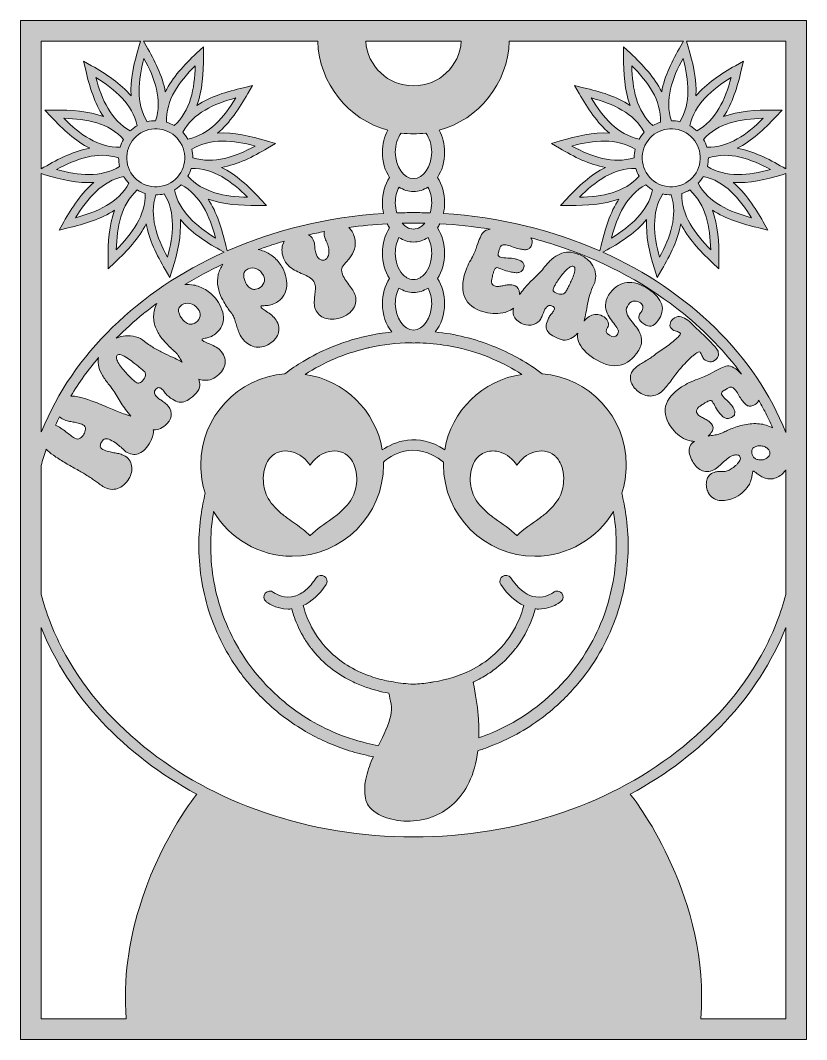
# Model space of a CAD drawing. Header units: inches. Extents: x 0.44 to 8.08, y -10.46 to -0.56.
import ezdxf

# ---------------------------------------------------------------- set-up
doc = ezdxf.new("R2010")
doc.units = ezdxf.units.IN
doc.header["$MEASUREMENT"] = 0
doc.layers.add('Layer 1', color=7, linetype='Continuous')

# ---------------------------------------------------------------- blocks, each defined once
blk = doc.blocks.new('block 2')
at = {"layer": 'Layer 1', "true_color": 0xe6e7e8}
h = blk.add_hatch(color=254, dxfattribs=at)
h.dxf.hatch_style = 2
h.paths.add_polyline_path([(0.4361, -0.5569), (0.4361, -10.457), (8.0778, -10.457), (8.0778, -0.5569)])
edge = h.paths.add_edge_path()
edge.add_spline(control_points=[(7.8755, -2), (7.8755, -2), (7.8485, -1.9842), (7.8485, -1.9842), (7.7057, -1.9006), (7.5563, -1.8258), (7.4022, -1.799), (7.5424, -1.7296), (7.6644, -1.6154), (7.7776, -1.4947), (7.7776, -1.4947), (7.8392, -1.4291), (7.8392, -1.4291), (7.8392, -1.4291), (7.7492, -1.4285), (7.7492, -1.4285), (7.5837, -1.4276), (7.4169, -1.4375), (7.2701, -1.4914), (7.3567, -1.3612), (7.4054, -1.2013), (7.4431, -1.0401), (7.4431, -1.0401), (7.4636, -0.9525), (7.4636, -0.9525), (7.4636, -0.9525), (7.3854, -0.997), (7.3854, -0.997), (7.2416, -1.0789), (7.1021, -1.1709), (7.0019, -1.2909), (7.0118, -1.1348), (6.974, -0.9721), (6.9261, -0.8137), (6.9261, -0.8137), (6.9095, -0.7591), (6.9095, -0.7591), (6.9095, -0.7591), (7.8755, -0.7591), (7.8755, -0.7591), (7.8755, -0.7591), (7.8755, -2), (7.8755, -2)], knot_values=[0, 0, 0, 0, 1, 1, 1, 2, 2, 2, 3, 3, 3, 4, 4, 4, 5, 5, 5, 6, 6, 6, 7, 7, 7, 8, 8, 8, 9, 9, 9, 10, 10, 10, 11, 11, 11, 12, 12, 12, 13, 13, 13, 14, 14, 14, 14], degree=3, periodic=1)
edge = h.paths.add_edge_path()
edge.add_spline(control_points=[(6.5933, -2.1176), (6.4687, -2.0246), (6.4431, -1.8476), (6.5361, -1.723), (6.6291, -1.5984), (6.8062, -1.5728), (6.9308, -1.6658), (7.0553, -1.7588), (7.081, -1.9358), (6.988, -2.0604), (6.8949, -2.185), (6.7179, -2.2107), (6.5933, -2.1176)], knot_values=[0, 0, 0, 0, 1, 1, 1, 2, 2, 2, 3, 3, 3, 4, 4, 4, 4], degree=3, periodic=1)
edge = h.paths.add_edge_path()
edge.add_spline(control_points=[(6.6476, -2.8572), (6.5904, -2.6429), (6.5665, -2.4261), (6.6787, -2.2424), (6.7058, -2.2489), (6.7334, -2.2521), (6.761, -2.2521), (6.8272, -2.4569), (6.7533, -2.6621), (6.6476, -2.8572)], knot_values=[0, 0, 0, 0, 1, 1, 1, 2, 2, 2, 3, 3, 3, 3], degree=3, periodic=1)
edge = h.paths.add_edge_path()
edge.add_spline(control_points=[(6.5, -1.6441), (6.4906, -1.6541), (6.4815, -1.6647), (6.4731, -1.676), (6.4648, -1.6872), (6.4572, -1.6987), (6.4504, -1.7105), (6.24, -1.6655), (6.0992, -1.4989), (5.9831, -1.3098), (6.1973, -1.3675), (6.3971, -1.4552), (6.5, -1.6441)], knot_values=[0, 0, 0, 0, 1, 1, 1, 2, 2, 2, 3, 3, 3, 4, 4, 4, 4], degree=3, periodic=1)
edge = h.paths.add_edge_path()
edge.add_spline(control_points=[(6.3784, -0.9983), (6.5351, -1.1554), (6.6643, -1.3312), (6.6589, -1.5464), (6.6325, -1.5542), (6.6069, -1.5651), (6.5827, -1.579), (6.423, -1.4348), (6.3844, -1.2201), (6.3784, -0.9983)], knot_values=[0, 0, 0, 0, 1, 1, 1, 2, 2, 2, 3, 3, 3, 3], degree=3, periodic=1)
edge = h.paths.add_edge_path()
edge.add_spline(control_points=[(6.4167, -1.9949), (6.4245, -2.0213), (6.4355, -2.0468), (6.4493, -2.071), (6.3051, -2.2308), (6.0904, -2.2693), (5.8687, -2.2754), (6.0257, -2.1187), (6.2015, -1.9895), (6.4167, -1.9949)], knot_values=[0, 0, 0, 0, 1, 1, 1, 2, 2, 2, 3, 3, 3, 3], degree=3, periodic=1)
edge = h.paths.add_edge_path()
edge.add_spline(control_points=[(5.7965, -1.7773), (6.0109, -1.7201), (6.2277, -1.6961), (6.4113, -1.8083), (6.4049, -1.8355), (6.4017, -1.8631), (6.4016, -1.8906), (6.1968, -1.9569), (5.9916, -1.8829), (5.7965, -1.7773)], knot_values=[0, 0, 0, 0, 1, 1, 1, 2, 2, 2, 3, 3, 3, 3], degree=3, periodic=1)
edge = h.paths.add_edge_path()
edge.add_spline(control_points=[(6.5145, -2.1538), (6.5245, -2.1632), (6.535, -2.1722), (6.5463, -2.1806), (6.5575, -2.189), (6.5691, -2.1965), (6.5809, -2.2034), (6.5359, -2.4138), (6.3692, -2.5546), (6.1802, -2.6707), (6.2378, -2.4565), (6.3255, -2.2567), (6.5145, -2.1538)], knot_values=[0, 0, 0, 0, 1, 1, 1, 2, 2, 2, 3, 3, 3, 4, 4, 4, 4], degree=3, periodic=1)
edge = h.paths.add_edge_path()
edge.add_spline(control_points=[(6.8765, -0.9262), (6.9336, -1.1405), (6.9576, -1.3573), (6.8454, -1.541), (6.8183, -1.5346), (6.7907, -1.5313), (6.7631, -1.5313), (6.6969, -1.3265), (6.7708, -1.1213), (6.8765, -0.9262)], knot_values=[0, 0, 0, 0, 1, 1, 1, 2, 2, 2, 3, 3, 3, 3], degree=3, periodic=1)
edge = h.paths.add_edge_path()
edge.add_spline(control_points=[(7.0096, -1.6296), (6.9996, -1.6202), (6.9891, -1.6112), (6.9778, -1.6028), (6.9666, -1.5944), (6.955, -1.5869), (6.9432, -1.58), (6.9882, -1.3696), (7.1549, -1.2288), (7.3439, -1.1127), (7.2862, -1.327), (7.1986, -1.5267), (7.0096, -1.6296)], knot_values=[0, 0, 0, 0, 1, 1, 1, 2, 2, 2, 3, 3, 3, 4, 4, 4, 4], degree=3, periodic=1)
edge = h.paths.add_edge_path()
edge.add_spline(control_points=[(7.6554, -1.508), (7.4984, -1.6647), (7.3226, -1.7939), (7.1074, -1.7885), (7.0995, -1.7621), (7.0886, -1.7366), (7.0748, -1.7124), (7.219, -1.5526), (7.4337, -1.5141), (7.6554, -1.508)], knot_values=[0, 0, 0, 0, 1, 1, 1, 2, 2, 2, 3, 3, 3, 3], degree=3, periodic=1)
edge = h.paths.add_edge_path()
edge.add_spline(control_points=[(6.8652, -2.237), (6.8916, -2.2292), (6.9172, -2.2183), (6.9414, -2.2044), (7.1011, -2.3486), (7.1397, -2.5633), (7.1457, -2.7851), (6.989, -2.628), (6.8598, -2.4522), (6.8652, -2.237)], knot_values=[0, 0, 0, 0, 1, 1, 1, 2, 2, 2, 3, 3, 3, 3], degree=3, periodic=1)
edge = h.paths.add_edge_path()
edge.add_spline(control_points=[(7.0241, -2.1393), (7.0335, -2.1293), (7.0425, -2.1187), (7.0509, -2.1075), (7.0593, -2.0962), (7.0669, -2.0847), (7.0737, -2.0729), (7.2841, -2.1179), (7.4249, -2.2846), (7.541, -2.4736), (7.3268, -2.4159), (7.127, -2.3283), (7.0241, -2.1393)], knot_values=[0, 0, 0, 0, 1, 1, 1, 2, 2, 2, 3, 3, 3, 4, 4, 4, 4], degree=3, periodic=1)
edge = h.paths.add_edge_path()
edge.add_spline(control_points=[(7.1225, -1.8928), (7.3272, -1.8265), (7.5325, -1.9005), (7.7276, -2.0061), (7.5132, -2.0633), (7.2964, -2.0873), (7.1128, -1.9751), (7.1192, -1.9479), (7.1224, -1.9203), (7.1225, -1.8928)], knot_values=[0, 0, 0, 0, 1, 1, 1, 2, 2, 2, 3, 3, 3, 3], degree=3, periodic=1)
edge = h.paths.add_edge_path()
edge.add_spline(control_points=[(5.188, -0.7591), (5.188, -0.7591), (6.8815, -0.7591), (6.8815, -0.7591), (6.8815, -0.7591), (6.8545, -0.8052), (6.8545, -0.8052), (6.771, -0.948), (6.6962, -1.0974), (6.6694, -1.2515), (6.5999, -1.1114), (6.4858, -0.9893), (6.3651, -0.8761), (6.3651, -0.8761), (6.2994, -0.8145), (6.2994, -0.8145), (6.2994, -0.8145), (6.2989, -0.9046), (6.2989, -0.9046), (6.2979, -1.07), (6.3079, -1.2368), (6.3617, -1.3836), (6.2315, -1.297), (6.0716, -1.2484), (5.9105, -1.2107), (5.9105, -1.2107), (5.8228, -1.1902), (5.8228, -1.1902), (5.8228, -1.1902), (5.8674, -1.2684), (5.8674, -1.2684), (5.9493, -1.4122), (6.0413, -1.5516), (6.1613, -1.6519), (6.0052, -1.642), (5.8424, -1.6798), (5.684, -1.7277), (5.684, -1.7277), (5.5979, -1.7538), (5.5979, -1.7538), (5.5979, -1.7538), (5.6756, -1.7992), (5.6756, -1.7992), (5.8184, -1.8828), (5.9678, -1.9576), (6.1219, -1.9844), (5.9817, -2.0538), (5.8597, -2.168), (5.7465, -2.2887), (5.7465, -2.2887), (5.6849, -2.3543), (5.6849, -2.3543), (5.6849, -2.3543), (5.7749, -2.3549), (5.7749, -2.3549), (5.9404, -2.3558), (6.1071, -2.3459), (6.254, -2.2921), (6.1673, -2.4223), (6.1187, -2.5822), (6.081, -2.7433), (6.081, -2.7433), (6.0686, -2.7961), (6.0686, -2.7961), (5.6105, -2.5943), (5.0955, -2.4665), (4.548, -2.4329), (4.5556, -2.3993), (4.5597, -2.3641), (4.5597, -2.3282), (4.5597, -2.2376), (4.5344, -2.1508), (4.4891, -2.0825), (4.5331, -2.0163), (4.5597, -1.931), (4.5597, -1.8379), (4.5597, -1.7589), (4.5406, -1.6855), (4.5078, -1.6245), (4.8907, -1.5176), (5.1742, -1.1726), (5.188, -0.7591)], knot_values=[0, 0, 0, 0, 1, 1, 1, 2, 2, 2, 3, 3, 3, 4, 4, 4, 5, 5, 5, 6, 6, 6, 7, 7, 7, 8, 8, 8, 9, 9, 9, 10, 10, 10, 11, 11, 11, 12, 12, 12, 13, 13, 13, 14, 14, 14, 15, 15, 15, 16, 16, 16, 17, 17, 17, 18, 18, 18, 19, 19, 19, 20, 20, 20, 21, 21, 21, 22, 22, 22, 23, 23, 23, 24, 24, 24, 25, 25, 25, 26, 26, 26, 27, 27, 27, 27], degree=3, periodic=1)
edge = h.paths.add_edge_path()
edge.add_spline(control_points=[(4.7216, -0.7591), (4.7054, -1.0016), (4.5035, -1.1932), (4.2569, -1.1932), (4.0103, -1.1932), (3.8085, -1.0016), (3.7923, -0.7591), (3.7923, -0.7591), (4.7216, -0.7591), (4.7216, -0.7591)], knot_values=[0, 0, 0, 0, 1, 1, 1, 2, 2, 2, 3, 3, 3, 3], degree=3, periodic=1)
edge = h.paths.add_edge_path()
edge.add_spline(control_points=[(4.8854, -7.308), (4.8769, -7.2092), (4.8611, -7.1022), (4.8362, -6.9859), (4.8381, -6.985), (4.84, -6.984), (4.8419, -6.9831), (4.8601, -6.9746), (4.8779, -6.9657), (4.8954, -6.9564), (4.9426, -6.9312), (4.9871, -6.9027), (5.0295, -6.872), (5.113, -6.8112), (5.1867, -6.7398), (5.2495, -6.6584), (5.2521, -6.6549), (5.2548, -6.6518), (5.2575, -6.6484), (5.346, -6.5309), (5.3954, -6.4157), (5.4223, -6.3334), (5.4298, -6.3107), (5.4357, -6.2901), (5.44, -6.273), (5.4521, -6.2742), (5.464, -6.2749), (5.4755, -6.2749), (5.5478, -6.2749), (5.607, -6.2515), (5.6445, -6.2313), (5.6716, -6.2168), (5.6876, -6.2039), (5.6893, -6.2025), (5.7139, -6.1824), (5.7174, -6.146), (5.6972, -6.1214), (5.684, -6.1052), (5.6637, -6.0983), (5.6445, -6.1011), (5.6344, -6.1025), (5.6245, -6.1064), (5.6161, -6.1134), (5.6154, -6.114), (5.5424, -6.1712), (5.4448, -6.1572), (5.3691, -6.1465), (5.2963, -6.0966), (5.2279, -6.0087), (5.2191, -5.9972), (5.2102, -5.9854), (5.2015, -5.9727), (5.1836, -5.9465), (5.1477, -5.9398), (5.1214, -5.9578), (5.1042, -5.9697), (5.0956, -5.9893), (5.0967, -6.0087), (5.0973, -6.0188), (5.1004, -6.029), (5.1066, -6.0379), (5.1741, -6.1364), (5.2485, -6.2045), (5.3287, -6.2416), (5.3228, -6.2649), (5.3136, -6.2965), (5.2997, -6.3334), (5.2735, -6.4036), (5.2308, -6.4932), (5.1619, -6.5835), (5.142, -6.6097), (5.1205, -6.6345), (5.0982, -6.6584), (5.0765, -6.6818), (5.0535, -6.704), (5.0295, -6.725), (4.964, -6.7825), (4.8909, -6.8317), (4.8097, -6.8716), (4.7036, -6.924), (4.5842, -6.9609), (4.452, -6.9831), (4.4395, -6.9851), (4.4272, -6.9875), (4.4144, -6.9893), (4.3636, -6.9966), (4.3113, -7.0018), (4.2569, -7.0047), (4.1888, -7.0011), (4.1237, -6.9936), (4.0614, -6.9831), (4.0312, -6.9781), (4.0014, -6.9725), (3.9727, -6.9658), (3.9118, -6.9518), (3.8541, -6.9341), (3.7993, -6.913), (3.6476, -6.8546), (3.5193, -6.7696), (3.4154, -6.6584), (3.3932, -6.6345), (3.3719, -6.6096), (3.352, -6.5835), (3.2831, -6.4932), (3.2403, -6.4036), (3.2142, -6.3334), (3.2003, -6.2965), (3.191, -6.2649), (3.1852, -6.2416), (3.2654, -6.2045), (3.3398, -6.1364), (3.4073, -6.0379), (3.4135, -6.029), (3.4165, -6.0188), (3.4172, -6.0087), (3.4183, -5.9893), (3.4097, -5.9697), (3.3925, -5.9578), (3.3662, -5.9398), (3.3303, -5.9465), (3.3124, -5.9727), (3.3037, -5.9854), (3.2948, -5.9972), (3.286, -6.0087), (3.2531, -6.0511), (3.2191, -6.0846), (3.1842, -6.1092), (3.1473, -6.1353), (3.1094, -6.1513), (3.0708, -6.1571), (2.9733, -6.1717), (2.8996, -6.1148), (2.8976, -6.1131), (2.873, -6.0932), (2.8368, -6.097), (2.8167, -6.1214), (2.7964, -6.146), (2.8, -6.1824), (2.8246, -6.2025), (2.8285, -6.2059), (2.9142, -6.2749), (3.0384, -6.2749), (3.0499, -6.2749), (3.0617, -6.2742), (3.0739, -6.273), (3.0782, -6.2901), (3.0841, -6.3107), (3.0916, -6.3334), (3.1102, -6.3899), (3.1391, -6.4619), (3.1842, -6.5396), (3.2048, -6.575), (3.2286, -6.6116), (3.2564, -6.6484), (3.2591, -6.6518), (3.2618, -6.6549), (3.2644, -6.6584), (3.3589, -6.7809), (3.4778, -6.8812), (3.6185, -6.9564), (3.636, -6.9658), (3.6538, -6.9745), (3.6719, -6.9831), (3.7128, -7.0025), (3.7552, -7.0198), (3.7993, -7.0352), (3.8679, -7.059), (3.9401, -7.0782), (4.016, -7.0923), (4.0245, -7.1233), (4.0325, -7.1588), (4.0402, -7.1996), (4.0466, -7.2334), (4.0443, -7.2697), (4.0364, -7.308), (4.0179, -7.3964), (3.9681, -7.4959), (3.9174, -7.6011), (3.8776, -7.5941), (3.8383, -7.5859), (3.7993, -7.5765), (3.5774, -7.5236), (3.3702, -7.4331), (3.1842, -7.312), (3.1842, -7.312), (3.178, -7.308), (3.178, -7.308), (3.038, -7.2159), (2.9105, -7.1067), (2.7982, -6.9831), (2.7123, -6.8887), (2.6355, -6.7857), (2.5692, -6.6759), (2.5692, -6.6759), (2.5584, -6.6584), (2.5584, -6.6584), (2.4979, -6.5556), (2.4465, -6.4469), (2.405, -6.3334), (2.367, -6.229), (2.3374, -6.1205), (2.3172, -6.0087), (2.2982, -5.9031), (2.2878, -5.7946), (2.2864, -5.6838), (2.2863, -5.6758), (2.2862, -5.6677), (2.2862, -5.6595), (2.2862, -5.5574), (2.294, -5.457), (2.3091, -5.3591), (2.3106, -5.3486), (2.3125, -5.3383), (2.3142, -5.328), (2.4693, -5.5877), (2.7531, -5.7621), (3.077, -5.7621), (3.5668, -5.7621), (3.9652, -5.3637), (3.9652, -4.8741), (3.9652, -4.8654), (3.965, -4.8565), (3.9646, -4.8478), (4.023, -4.7955), (4.2587, -4.6179), (4.5493, -4.8468), (4.5489, -4.8559), (4.5487, -4.8649), (4.5487, -4.8741), (4.5487, -5.3637), (4.9471, -5.7621), (5.4368, -5.7621), (5.7608, -5.7621), (6.0446, -5.5877), (6.1996, -5.328), (6.2014, -5.3383), (6.2033, -5.3486), (6.2048, -5.3591), (6.2199, -5.457), (6.2277, -5.5574), (6.2277, -5.6595), (6.2277, -5.6677), (6.2273, -5.6758), (6.2272, -5.6838), (6.2258, -5.7946), (6.2153, -5.9031), (6.1964, -6.0087), (6.1763, -6.1205), (6.1468, -6.229), (6.1086, -6.3334), (6.0673, -6.4469), (6.0156, -6.5556), (5.9549, -6.6584), (5.8863, -6.7747), (5.806, -6.8836), (5.7155, -6.9831), (5.6925, -7.0084), (5.6688, -7.0332), (5.6445, -7.0574), (5.5504, -7.1508), (5.4467, -7.2349), (5.3355, -7.308), (5.2389, -7.3713), (5.1367, -7.4265), (5.0295, -7.4724), (4.9845, -7.4916), (4.9387, -7.5094), (4.8921, -7.5254), (4.8942, -7.4581), (4.8921, -7.3856), (4.8854, -7.308)], knot_values=[0, 0, 0, 0, 1, 1, 1, 2, 2, 2, 3, 3, 3, 4, 4, 4, 5, 5, 5, 6, 6, 6, 7, 7, 7, 8, 8, 8, 9, 9, 9, 10, 10, 10, 11, 11, 11, 12, 12, 12, 13, 13, 13, 14, 14, 14, 15, 15, 15, 16, 16, 16, 17, 17, 17, 18, 18, 18, 19, 19, 19, 20, 20, 20, 21, 21, 21, 22, 22, 22, 23, 23, 23, 24, 24, 24, 25, 25, 25, 26, 26, 26, 27, 27, 27, 28, 28, 28, 29, 29, 29, 30, 30, 30, 31, 31, 31, 32, 32, 32, 33, 33, 33, 34, 34, 34, 35, 35, 35, 36, 36, 36, 37, 37, 37, 38, 38, 38, 39, 39, 39, 40, 40, 40, 41, 41, 41, 42, 42, 42, 43, 43, 43, 44, 44, 44, 45, 45, 45, 46, 46, 46, 47, 47, 47, 48, 48, 48, 49, 49, 49, 50, 50, 50, 51, 51, 51, 52, 52, 52, 53, 53, 53, 54, 54, 54, 55, 55, 55, 56, 56, 56, 57, 57, 57, 58, 58, 58, 59, 59, 59, 60, 60, 60, 61, 61, 61, 62, 62, 62, 63, 63, 63, 64, 64, 64, 65, 65, 65, 66, 66, 66, 67, 67, 67, 68, 68, 68, 69, 69, 69, 70, 70, 70, 71, 71, 71, 72, 72, 72, 73, 73, 73, 74, 74, 74, 75, 75, 75, 76, 76, 76, 77, 77, 77, 78, 78, 78, 79, 79, 79, 80, 80, 80, 81, 81, 81, 82, 82, 82, 83, 83, 83, 84, 84, 84, 85, 85, 85, 86, 86, 86, 87, 87, 87, 88, 88, 88, 89, 89, 89, 90, 90, 90, 90], degree=3, periodic=1)
edge = h.paths.add_edge_path()
edge.add_spline(control_points=[(2.8091, -4.9152), (2.8224, -4.8646), (2.8474, -4.8154), (2.8881, -4.7824), (2.9427, -4.7381), (3.021, -4.7287), (3.0882, -4.7498), (3.1236, -4.761), (3.1558, -4.7799), (3.1842, -4.8037), (3.21, -4.825), (3.2325, -4.8504), (3.2513, -4.878), (3.291, -4.8199), (3.3473, -4.7711), (3.4145, -4.7498), (3.4816, -4.7287), (3.56, -4.7381), (3.6147, -4.7824), (3.6553, -4.8154), (3.6803, -4.8646), (3.6936, -4.9152), (3.7038, -4.954), (3.7074, -4.9943), (3.7051, -5.0342), (3.7017, -5.0922), (3.6858, -5.1498), (3.6572, -5.2006), (3.6218, -5.263), (3.57, -5.3139), (3.5136, -5.3591), (3.4986, -5.3711), (3.4834, -5.3828), (3.468, -5.3941), (3.3947, -5.4477), (3.3171, -5.4966), (3.2524, -5.5605), (3.2525, -5.5612), (3.252, -5.5617), (3.2515, -5.5617), (3.2508, -5.5618), (3.2503, -5.5613), (3.2503, -5.5605), (3.2295, -5.5399), (3.2072, -5.5211), (3.1842, -5.5028), (3.1361, -5.4647), (3.0844, -5.4303), (3.0347, -5.3941), (3.0193, -5.3828), (3.0041, -5.3711), (2.9891, -5.3591), (2.9327, -5.3139), (2.8809, -5.263), (2.8456, -5.2006), (2.817, -5.1498), (2.801, -5.0922), (2.7976, -5.0342), (2.7953, -4.9943), (2.7988, -4.954), (2.8091, -4.9152)], knot_values=[0, 0, 0, 0, 1, 1, 1, 2, 2, 2, 3, 3, 3, 4, 4, 4, 5, 5, 5, 6, 6, 6, 7, 7, 7, 8, 8, 8, 9, 9, 9, 10, 10, 10, 11, 11, 11, 12, 12, 12, 13, 13, 13, 14, 14, 14, 15, 15, 15, 16, 16, 16, 17, 17, 17, 18, 18, 18, 19, 19, 19, 20, 20, 20, 20], degree=3, periodic=1)
edge = h.paths.add_edge_path()
edge.add_spline(control_points=[(5.7163, -5.0342), (5.7129, -5.0922), (5.6968, -5.1498), (5.6683, -5.2006), (5.6612, -5.2132), (5.653, -5.2253), (5.6445, -5.2372), (5.6115, -5.2834), (5.5697, -5.3232), (5.5248, -5.3591), (5.5098, -5.3711), (5.4946, -5.3828), (5.4792, -5.3941), (5.4059, -5.4477), (5.3283, -5.4966), (5.2636, -5.5605), (5.2636, -5.5613), (5.2631, -5.5618), (5.2624, -5.5617), (5.2619, -5.5617), (5.2614, -5.5612), (5.2615, -5.5605), (5.1968, -5.4966), (5.1192, -5.4477), (5.0459, -5.3941), (5.0403, -5.39), (5.035, -5.3859), (5.0295, -5.3818), (5.0196, -5.3744), (5.0099, -5.3668), (5.0003, -5.3591), (4.9439, -5.3139), (4.8921, -5.263), (4.8567, -5.2006), (4.8281, -5.1498), (4.8122, -5.0922), (4.8088, -5.0342), (4.8065, -4.9943), (4.8101, -4.954), (4.8203, -4.9152), (4.8336, -4.8646), (4.8586, -4.8154), (4.8992, -4.7824), (4.9356, -4.753), (4.9823, -4.7392), (5.0295, -4.7393), (5.0532, -4.7395), (5.077, -4.7428), (5.0994, -4.7498), (5.1666, -4.7711), (5.2229, -4.8199), (5.2625, -4.878), (5.3022, -4.8199), (5.3585, -4.7711), (5.4257, -4.7498), (5.4928, -4.7287), (5.5712, -4.7381), (5.6258, -4.7824), (5.6326, -4.7879), (5.6387, -4.7939), (5.6445, -4.8001), (5.6743, -4.8319), (5.6937, -4.8728), (5.7048, -4.9152), (5.715, -4.954), (5.7186, -4.9943), (5.7163, -5.0342)], knot_values=[0, 0, 0, 0, 1, 1, 1, 2, 2, 2, 3, 3, 3, 4, 4, 4, 5, 5, 5, 6, 6, 6, 7, 7, 7, 8, 8, 8, 9, 9, 9, 10, 10, 10, 11, 11, 11, 12, 12, 12, 13, 13, 13, 14, 14, 14, 15, 15, 15, 16, 16, 16, 17, 17, 17, 18, 18, 18, 19, 19, 19, 20, 20, 20, 21, 21, 21, 22, 22, 22, 22], degree=3, periodic=1)
edge = h.paths.add_edge_path()
edge.add_spline(control_points=[(4.5607, -4.7281), (4.2946, -4.5515), (4.0666, -4.6519), (3.9532, -4.7285), (3.8903, -4.3487), (3.5854, -4.0495), (3.2027, -3.995), (3.3838, -3.8799), (3.5848, -3.7935), (3.7993, -3.7423), (3.81, -3.7398), (3.8206, -3.7374), (3.8312, -3.735), (3.9593, -3.7067), (4.0921, -3.6909), (4.2281, -3.689), (4.2376, -3.6901), (4.2472, -3.6908), (4.2569, -3.6908), (4.2671, -3.6908), (4.2769, -3.6901), (4.2868, -3.6889), (4.3296, -3.6895), (4.3722, -3.6915), (4.4144, -3.6948), (4.5057, -3.7021), (4.5952, -3.7157), (4.6826, -3.735), (4.8026, -3.7615), (4.9186, -3.799), (5.0295, -3.8464), (5.1277, -3.8883), (5.2218, -3.9382), (5.3112, -3.995), (4.9286, -4.0495), (4.6237, -4.3484), (4.5607, -4.7281)], knot_values=[0, 0, 0, 0, 1, 1, 1, 2, 2, 2, 3, 3, 3, 4, 4, 4, 5, 5, 5, 6, 6, 6, 7, 7, 7, 8, 8, 8, 9, 9, 9, 10, 10, 10, 11, 11, 11, 12, 12, 12, 12], degree=3, periodic=1)
edge = h.paths.add_edge_path()
edge.add_spline(control_points=[(4.2569, -2.424), (4.2025, -2.424), (4.1484, -2.4252), (4.0945, -2.4271), (4.0853, -2.3961), (4.0802, -2.3627), (4.0802, -2.3282), (4.0802, -2.2724), (4.0931, -2.2195), (4.1161, -2.1757), (4.1582, -2.2037), (4.2061, -2.2196), (4.2569, -2.2196), (4.3078, -2.2196), (4.3557, -2.2037), (4.3977, -2.1757), (4.4208, -2.2195), (4.4336, -2.2724), (4.4336, -2.3282), (4.4336, -2.3627), (4.4286, -2.3961), (4.4194, -2.4271), (4.3655, -2.4252), (4.3114, -2.424), (4.2569, -2.424)], knot_values=[0, 0, 0, 0, 1, 1, 1, 2, 2, 2, 3, 3, 3, 4, 4, 4, 5, 5, 5, 6, 6, 6, 7, 7, 7, 8, 8, 8, 8], degree=3, periodic=1)
edge = h.paths.add_edge_path()
edge.add_spline(control_points=[(4.3672, -2.5265), (4.3658, -2.5281), (4.3646, -2.5297), (4.3634, -2.5312), (4.3416, -2.5552), (4.3055, -2.5839), (4.2569, -2.5839), (4.2084, -2.5839), (4.1723, -2.5552), (4.1505, -2.5312), (4.1493, -2.5297), (4.1481, -2.5281), (4.1467, -2.5265), (4.1834, -2.5257), (4.2202, -2.5251), (4.2569, -2.5251), (4.2937, -2.5251), (4.3305, -2.5257), (4.3672, -2.5265)], knot_values=[0, 0, 0, 0, 1, 1, 1, 2, 2, 2, 3, 3, 3, 4, 4, 4, 5, 5, 5, 6, 6, 6, 6], degree=3, periodic=1)
edge = h.paths.add_edge_path()
edge.add_spline(control_points=[(4.1159, -2.6665), (4.159, -2.6949), (4.2073, -2.7101), (4.2569, -2.7101), (4.3066, -2.7101), (4.3549, -2.6949), (4.398, -2.6665), (4.4209, -2.7102), (4.4336, -2.7629), (4.4336, -2.8185), (4.4336, -2.8981), (4.408, -2.9721), (4.3634, -3.0215), (4.3416, -3.0455), (4.3055, -3.0742), (4.2569, -3.0742), (4.2084, -3.0742), (4.1723, -3.0455), (4.1505, -3.0215), (4.1059, -2.9721), (4.0802, -2.8981), (4.0802, -2.8185), (4.0802, -2.7629), (4.093, -2.7102), (4.1159, -2.6665)], knot_values=[0, 0, 0, 0, 1, 1, 1, 2, 2, 2, 3, 3, 3, 4, 4, 4, 5, 5, 5, 6, 6, 6, 7, 7, 7, 8, 8, 8, 8], degree=3, periodic=1)
edge = h.paths.add_edge_path()
edge.add_spline(control_points=[(4.1159, -3.1567), (4.159, -3.1852), (4.2073, -3.2004), (4.2569, -3.2004), (4.3066, -3.2004), (4.3549, -3.1852), (4.398, -3.1567), (4.4209, -3.2005), (4.4336, -3.2532), (4.4336, -3.3089), (4.4336, -3.4475), (4.3528, -3.5646), (4.2569, -3.5646), (4.1611, -3.5646), (4.0802, -3.4475), (4.0802, -3.3089), (4.0802, -3.2532), (4.093, -3.2005), (4.1159, -3.1567)], knot_values=[0, 0, 0, 0, 1, 1, 1, 2, 2, 2, 3, 3, 3, 4, 4, 4, 5, 5, 5, 6, 6, 6, 6], degree=3, periodic=1)
edge = h.paths.add_edge_path()
edge.add_spline(control_points=[(4.2569, -2.0935), (4.1611, -2.0935), (4.0802, -1.9765), (4.0802, -1.8379), (4.0802, -1.765), (4.1026, -1.6981), (4.1378, -1.6511), (4.1768, -1.6561), (4.2165, -1.659), (4.2569, -1.659), (4.2974, -1.659), (4.3371, -1.6561), (4.3761, -1.6511), (4.4113, -1.6981), (4.4336, -1.765), (4.4336, -1.8379), (4.4336, -1.9765), (4.3528, -2.0935), (4.2569, -2.0935)], knot_values=[0, 0, 0, 0, 1, 1, 1, 2, 2, 2, 3, 3, 3, 4, 4, 4, 5, 5, 5, 6, 6, 6, 6], degree=3, periodic=1)
edge = h.paths.add_edge_path()
edge.add_spline(control_points=[(4.006, -1.6245), (3.9733, -1.6855), (3.9542, -1.7589), (3.9542, -1.8379), (3.9542, -1.931), (3.9808, -2.0163), (4.0248, -2.0825), (3.9795, -2.1508), (3.9542, -2.2376), (3.9542, -2.3282), (3.9542, -2.3641), (3.9583, -2.3993), (3.9659, -2.4329), (3.4184, -2.4665), (2.9034, -2.5943), (2.4453, -2.7962), (2.4453, -2.7962), (2.4329, -2.7433), (2.4329, -2.7433), (2.3952, -2.5822), (2.3466, -2.4223), (2.2599, -2.2921), (2.4067, -2.3459), (2.5735, -2.3558), (2.739, -2.3549), (2.739, -2.3549), (2.829, -2.3543), (2.829, -2.3543), (2.829, -2.3543), (2.7674, -2.2887), (2.7674, -2.2887), (2.6542, -2.168), (2.5322, -2.0538), (2.392, -1.9844), (2.5461, -1.9576), (2.6955, -1.8828), (2.8383, -1.7992), (2.8383, -1.7992), (2.916, -1.7538), (2.916, -1.7538), (2.916, -1.7538), (2.8298, -1.7277), (2.8298, -1.7277), (2.6715, -1.6798), (2.5087, -1.642), (2.3526, -1.6519), (2.4726, -1.5516), (2.5646, -1.4122), (2.6465, -1.2684), (2.6465, -1.2684), (2.6911, -1.1902), (2.6911, -1.1902), (2.6911, -1.1902), (2.6034, -1.2107), (2.6034, -1.2107), (2.4423, -1.2484), (2.2824, -1.297), (2.1522, -1.3836), (2.206, -1.2368), (2.216, -1.07), (2.215, -0.9046), (2.215, -0.9046), (2.2145, -0.8145), (2.2145, -0.8145), (2.2145, -0.8145), (2.1488, -0.8761), (2.1488, -0.8761), (2.0281, -0.9893), (1.914, -1.1114), (1.8445, -1.2515), (1.8177, -1.0974), (1.7429, -0.948), (1.6594, -0.8052), (1.6594, -0.8052), (1.6324, -0.7591), (1.6324, -0.7591), (1.6324, -0.7591), (3.3259, -0.7591), (3.3259, -0.7591), (3.3397, -1.1726), (3.6232, -1.5176), (4.006, -1.6245)], knot_values=[0, 0, 0, 0, 1, 1, 1, 2, 2, 2, 3, 3, 3, 4, 4, 4, 5, 5, 5, 6, 6, 6, 7, 7, 7, 8, 8, 8, 9, 9, 9, 10, 10, 10, 11, 11, 11, 12, 12, 12, 13, 13, 13, 14, 14, 14, 15, 15, 15, 16, 16, 16, 17, 17, 17, 18, 18, 18, 19, 19, 19, 20, 20, 20, 21, 21, 21, 22, 22, 22, 23, 23, 23, 24, 24, 24, 25, 25, 25, 26, 26, 26, 27, 27, 27, 27], degree=3, periodic=1)
edge = h.paths.add_edge_path()
edge.add_spline(control_points=[(3.3909, -2.6558), (3.3945, -2.6692), (3.4001, -2.6833), (3.4078, -2.6982), (3.4155, -2.7132), (3.4221, -2.7308), (3.4277, -2.7513), (3.4373, -2.7865), (3.438, -2.8166), (3.4298, -2.8415), (3.4216, -2.8664), (3.4081, -2.881), (3.3894, -2.8852), (3.3731, -2.889), (3.357, -2.885), (3.3412, -2.8732), (3.3253, -2.8614), (3.3137, -2.8421), (3.3065, -2.8155), (3.3015, -2.7974), (3.2989, -2.7792), (3.2984, -2.761), (3.298, -2.7428), (3.2956, -2.7257), (3.2913, -2.7101), (3.2831, -2.6797), (3.265, -2.6563), (3.2372, -2.6399), (3.288, -2.6282), (3.3391, -2.6174), (3.3905, -2.6074), (3.386, -2.6222), (3.3861, -2.6384), (3.3909, -2.6558)], knot_values=[0, 0, 0, 0, 1, 1, 1, 2, 2, 2, 3, 3, 3, 4, 4, 4, 5, 5, 5, 6, 6, 6, 7, 7, 7, 8, 8, 8, 9, 9, 9, 10, 10, 10, 11, 11, 11, 11], degree=3, periodic=1)
edge = h.paths.add_edge_path()
edge.add_spline(control_points=[(2.7324, -2.9693), (2.7595, -2.9812), (2.7813, -3.0028), (2.7976, -3.0341), (2.8101, -3.0583), (2.8116, -3.0826), (2.8024, -3.1068), (2.793, -3.1311), (2.7753, -3.149), (2.749, -3.1605), (2.7412, -3.164), (2.732, -3.1667), (2.7217, -3.1685), (2.7115, -3.1703), (2.7009, -3.1696), (2.69, -3.1664), (2.679, -3.1631), (2.6683, -3.157), (2.6578, -3.1482), (2.6474, -3.1393), (2.6376, -3.1262), (2.6285, -3.1086), (2.6232, -3.0984), (2.6182, -3.0866), (2.6138, -3.0733), (2.6093, -3.0601), (2.607, -3.047), (2.6066, -3.0341), (2.6062, -3.0212), (2.6094, -3.0091), (2.6161, -2.9976), (2.6228, -2.9861), (2.6345, -2.9768), (2.6512, -2.9694), (2.6781, -2.9575), (2.7052, -2.9575), (2.7324, -2.9693)], knot_values=[0, 0, 0, 0, 1, 1, 1, 2, 2, 2, 3, 3, 3, 4, 4, 4, 5, 5, 5, 6, 6, 6, 7, 7, 7, 8, 8, 8, 9, 9, 9, 10, 10, 10, 11, 11, 11, 12, 12, 12, 12], degree=3, periodic=1)
edge = h.paths.add_edge_path()
edge.add_spline(control_points=[(0.9659, -4.2081), (0.9521, -4.2063), (0.9393, -4.2057), (0.9269, -4.2058), (1.0055, -4.0753), (1.0957, -3.95), (1.1967, -3.8306), (1.1917, -3.8541), (1.1908, -3.8777), (1.1946, -3.9016), (1.1994, -3.9323), (1.2104, -3.963), (1.2274, -3.9939), (1.2443, -4.0246), (1.2655, -4.0555), (1.2909, -4.0866), (1.3233, -4.1265), (1.3519, -4.1678), (1.3765, -4.2106), (1.4013, -4.2536), (1.4287, -4.2956), (1.4585, -4.3366), (1.4752, -4.3585), (1.4927, -4.3801), (1.5111, -4.4012), (1.4833, -4.3931), (1.4587, -4.3852), (1.4374, -4.3775), (1.416, -4.3698), (1.395, -4.3618), (1.3742, -4.3535), (1.3536, -4.3452), (1.3328, -4.3364), (1.3118, -4.327), (1.2908, -4.3177), (1.2671, -4.3075), (1.2406, -4.2965), (1.1865, -4.2746), (1.1365, -4.2555), (1.0905, -4.2394), (1.0445, -4.2234), (1.0029, -4.2129), (0.9659, -4.2081)], knot_values=[0, 0, 0, 0, 1, 1, 1, 2, 2, 2, 3, 3, 3, 4, 4, 4, 5, 5, 5, 6, 6, 6, 7, 7, 7, 8, 8, 8, 9, 9, 9, 10, 10, 10, 11, 11, 11, 12, 12, 12, 13, 13, 13, 14, 14, 14, 14], degree=3, periodic=1)
edge = h.paths.add_edge_path()
edge.add_spline(control_points=[(1.0691, -4.5261), (1.0675, -4.5444), (1.062, -4.5616), (1.0529, -4.5773), (1.0435, -4.5937), (1.0315, -4.6066), (1.017, -4.6161), (1.0026, -4.6256), (0.9857, -4.6256), (0.9664, -4.6161), (0.957, -4.6116), (0.946, -4.6042), (0.9332, -4.5944), (0.9205, -4.5845), (0.9063, -4.5736), (0.8908, -4.5619), (0.8751, -4.5501), (0.8588, -4.5382), (0.8417, -4.5262), (0.8248, -4.5144), (0.8074, -4.504), (0.7895, -4.4953), (0.7855, -4.4933), (0.7814, -4.4916), (0.7774, -4.4901), (0.79, -4.462), (0.8034, -4.4341), (0.8172, -4.4062), (0.8271, -4.416), (0.839, -4.4245), (0.8532, -4.4314), (0.8703, -4.4398), (0.8867, -4.4459), (0.9027, -4.4495), (0.9185, -4.4531), (0.9344, -4.4562), (0.9502, -4.459), (0.9661, -4.4617), (0.9818, -4.4648), (0.9972, -4.4682), (1.0126, -4.4716), (1.0282, -4.4772), (1.0437, -4.4848), (1.0623, -4.4939), (1.0708, -4.5077), (1.0691, -4.5261)], knot_values=[0, 0, 0, 0, 1, 1, 1, 2, 2, 2, 3, 3, 3, 4, 4, 4, 5, 5, 5, 6, 6, 6, 7, 7, 7, 8, 8, 8, 9, 9, 9, 10, 10, 10, 11, 11, 11, 12, 12, 12, 13, 13, 13, 14, 14, 14, 15, 15, 15, 15], degree=3, periodic=1)
edge = h.paths.add_edge_path()
edge.add_spline(control_points=[(1.4752, -3.9935), (1.4599, -3.9776), (1.445, -3.9604), (1.4302, -3.9422), (1.4154, -3.9238), (1.4027, -3.9061), (1.3921, -3.8891), (1.3814, -3.8719), (1.3742, -3.8563), (1.3707, -3.8422), (1.3672, -3.828), (1.3692, -3.817), (1.3766, -3.8091), (1.3847, -3.8006), (1.3983, -3.7998), (1.4172, -3.8069), (1.436, -3.8141), (1.4559, -3.8242), (1.4765, -3.8376), (1.4972, -3.8509), (1.5163, -3.8646), (1.5339, -3.8787), (1.5514, -3.8927), (1.5633, -3.9022), (1.5693, -3.907), (1.5805, -3.916), (1.5919, -3.9254), (1.6031, -3.935), (1.6145, -3.9446), (1.6259, -3.9544), (1.6373, -3.9645), (1.6485, -3.9736), (1.6531, -3.9869), (1.651, -4.0046), (1.6489, -4.0223), (1.6394, -4.0399), (1.6227, -4.0576), (1.6095, -4.0717), (1.5973, -4.0792), (1.5866, -4.0802), (1.5757, -4.0812), (1.5629, -4.0758), (1.5484, -4.0641), (1.5411, -4.0582), (1.5308, -4.049), (1.5177, -4.0363), (1.5047, -4.0237), (1.4904, -4.0094), (1.4752, -3.9935)], knot_values=[0, 0, 0, 0, 1, 1, 1, 2, 2, 2, 3, 3, 3, 4, 4, 4, 5, 5, 5, 6, 6, 6, 7, 7, 7, 8, 8, 8, 9, 9, 9, 10, 10, 10, 11, 11, 11, 12, 12, 12, 13, 13, 13, 14, 14, 14, 15, 15, 15, 16, 16, 16, 16], degree=3, periodic=1)
edge = h.paths.add_edge_path()
edge.add_spline(control_points=[(1.6433, -3.675), (1.6176, -3.6542), (1.5885, -3.6393), (1.5563, -3.6302), (1.5241, -3.6211), (1.4908, -3.6181), (1.4564, -3.6211), (1.4269, -3.6238), (1.3975, -3.6316), (1.3679, -3.6443), (1.4505, -3.5613), (1.5386, -3.4817), (1.6325, -3.4055), (1.6747, -3.3712), (1.7178, -3.3379), (1.7618, -3.3055), (1.7417, -3.3471), (1.7314, -3.3883), (1.7312, -3.429), (1.7309, -3.4717), (1.7389, -3.512), (1.7551, -3.55), (1.7713, -3.588), (1.7901, -3.6202), (1.8118, -3.6467), (1.8314, -3.6707), (1.8491, -3.6905), (1.8649, -3.7064), (1.8807, -3.7224), (1.8944, -3.7358), (1.9059, -3.7465), (1.9174, -3.7573), (1.9272, -3.7658), (1.9353, -3.7724), (1.9434, -3.779), (1.9498, -3.7852), (1.9546, -3.791), (1.9648, -3.8033), (1.9742, -3.8169), (1.9832, -3.832), (1.9918, -3.8464), (2.0004, -3.8613), (2.0087, -3.8767), (1.9852, -3.8635), (1.9612, -3.851), (1.9364, -3.8395), (1.9061, -3.8255), (1.8748, -3.8108), (1.8424, -3.7957), (1.8101, -3.7805), (1.7773, -3.7634), (1.7441, -3.7444), (1.7108, -3.7251), (1.6772, -3.7021), (1.6433, -3.675)], knot_values=[0, 0, 0, 0, 1, 1, 1, 2, 2, 2, 3, 3, 3, 4, 4, 4, 5, 5, 5, 6, 6, 6, 7, 7, 7, 8, 8, 8, 9, 9, 9, 10, 10, 10, 11, 11, 11, 12, 12, 12, 13, 13, 13, 14, 14, 14, 15, 15, 15, 16, 16, 16, 17, 17, 17, 18, 18, 18, 18], degree=3, periodic=1)
edge = h.paths.add_edge_path()
edge.add_spline(control_points=[(1.9907, -3.4301), (1.9833, -3.4179), (1.9783, -3.4056), (1.9751, -3.393), (1.972, -3.3805), (1.9725, -3.368), (1.9766, -3.3554), (1.9807, -3.3431), (1.9902, -3.3317), (2.005, -3.3214), (2.0288, -3.3049), (2.0554, -3.3), (2.0845, -3.3066), (2.1137, -3.3133), (2.1396, -3.3305), (2.1623, -3.3583), (2.1798, -3.3797), (2.1866, -3.4031), (2.1827, -3.4286), (2.1787, -3.4542), (2.1652, -3.4749), (2.142, -3.4909), (2.135, -3.4959), (2.1267, -3.5002), (2.1169, -3.5037), (2.1073, -3.5074), (2.0967, -3.5086), (2.0853, -3.5075), (2.0738, -3.5062), (2.0621, -3.5023), (2.05, -3.4955), (2.0377, -3.4887), (2.0253, -3.4775), (2.0127, -3.462), (2.0052, -3.453), (1.9979, -3.4424), (1.9907, -3.4301)], knot_values=[0, 0, 0, 0, 1, 1, 1, 2, 2, 2, 3, 3, 3, 4, 4, 4, 5, 5, 5, 6, 6, 6, 7, 7, 7, 8, 8, 8, 9, 9, 9, 10, 10, 10, 11, 11, 11, 12, 12, 12, 12], degree=3, periodic=1)
edge = h.paths.add_edge_path()
edge.add_spline(control_points=[(0.6447, -4.5439), (0.6424, -4.547), (0.6405, -4.5504), (0.6384, -4.5535), (0.6384, -4.5535), (0.6384, -2.045), (0.6384, -2.045), (0.6384, -2.045), (0.6739, -2.0557), (0.6739, -2.0557), (0.8322, -2.1036), (0.995, -2.1415), (1.1511, -2.1315), (1.0311, -2.2318), (0.9391, -2.3713), (0.8572, -2.515), (0.8572, -2.515), (0.8126, -2.5933), (0.8126, -2.5933), (0.8126, -2.5933), (0.9003, -2.5727), (0.9003, -2.5727), (1.0614, -2.535), (1.2213, -2.4864), (1.3515, -2.3998), (1.2977, -2.5466), (1.2877, -2.7134), (1.2887, -2.8788), (1.2887, -2.8788), (1.2892, -2.9689), (1.2892, -2.9689), (1.2892, -2.9689), (1.3549, -2.9073), (1.3549, -2.9073), (1.4756, -2.7941), (1.5897, -2.672), (1.6592, -2.5319), (1.686, -2.686), (1.7608, -2.8354), (1.8443, -2.9782), (1.8443, -2.9782), (1.8898, -3.0559), (1.8898, -3.0559), (1.8898, -3.0559), (1.9159, -2.9697), (1.9159, -2.9697), (1.9638, -2.8113), (2.0016, -2.6485), (1.9917, -2.4924), (2.0919, -2.6125), (2.2314, -2.7045), (2.3752, -2.7864), (2.3752, -2.7864), (2.4154, -2.8093), (2.4154, -2.8093), (1.5853, -3.1829), (0.9457, -3.8011), (0.6447, -4.5439)], knot_values=[0, 0, 0, 0, 1, 1, 1, 2, 2, 2, 3, 3, 3, 4, 4, 4, 5, 5, 5, 6, 6, 6, 7, 7, 7, 8, 8, 8, 9, 9, 9, 10, 10, 10, 11, 11, 11, 12, 12, 12, 13, 13, 13, 14, 14, 14, 15, 15, 15, 16, 16, 16, 17, 17, 17, 18, 18, 18, 19, 19, 19, 19], degree=3, periodic=1)
edge = h.paths.add_edge_path()
edge.add_spline(control_points=[(1.9778, -1.723), (2.0708, -1.8476), (2.0451, -2.0246), (1.9206, -2.1176), (1.796, -2.2107), (1.619, -2.185), (1.5259, -2.0604), (1.4329, -1.9358), (1.4586, -1.7588), (1.5831, -1.6658), (1.7077, -1.5728), (1.8847, -1.5984), (1.9778, -1.723)], knot_values=[0, 0, 0, 0, 1, 1, 1, 2, 2, 2, 3, 3, 3, 4, 4, 4, 4], degree=3, periodic=1)
edge = h.paths.add_edge_path()
edge.add_spline(control_points=[(1.6374, -0.9262), (1.7431, -1.1213), (1.817, -1.3265), (1.7508, -1.5313), (1.7232, -1.5313), (1.6956, -1.5346), (1.6685, -1.541), (1.5563, -1.3573), (1.5802, -1.1405), (1.6374, -0.9262)], knot_values=[0, 0, 0, 0, 1, 1, 1, 2, 2, 2, 3, 3, 3, 3], degree=3, periodic=1)
edge = h.paths.add_edge_path()
edge.add_spline(control_points=[(2.0646, -2.071), (2.0784, -2.0468), (2.0893, -2.0213), (2.0972, -1.9949), (2.3124, -1.9895), (2.4882, -2.1187), (2.6452, -2.2754), (2.4235, -2.2693), (2.2088, -2.2308), (2.0646, -2.071)], knot_values=[0, 0, 0, 0, 1, 1, 1, 2, 2, 2, 3, 3, 3, 3], degree=3, periodic=1)
edge = h.paths.add_edge_path()
edge.add_spline(control_points=[(2.3337, -2.6707), (2.1447, -2.5546), (1.978, -2.4138), (1.933, -2.2034), (1.9448, -2.1965), (1.9564, -2.189), (1.9676, -2.1806), (1.9789, -2.1722), (1.9894, -2.1632), (1.9994, -2.1538), (2.1884, -2.2567), (2.2761, -2.4565), (2.3337, -2.6707)], knot_values=[0, 0, 0, 0, 1, 1, 1, 2, 2, 2, 3, 3, 3, 4, 4, 4, 4], degree=3, periodic=1)
edge = h.paths.add_edge_path()
edge.add_spline(control_points=[(2.1123, -1.8906), (2.1122, -1.8631), (2.109, -1.8355), (2.1026, -1.8083), (2.2862, -1.6961), (2.503, -1.7201), (2.7174, -1.7773), (2.5223, -1.8829), (2.317, -1.9569), (2.1123, -1.8906)], knot_values=[0, 0, 0, 0, 1, 1, 1, 2, 2, 2, 3, 3, 3, 3], degree=3, periodic=1)
edge = h.paths.add_edge_path()
edge.add_spline(control_points=[(2.0635, -1.7105), (2.0567, -1.6987), (2.0491, -1.6872), (2.0408, -1.676), (2.0323, -1.6647), (2.0233, -1.6541), (2.0139, -1.6441), (2.1168, -1.4552), (2.3166, -1.3675), (2.5308, -1.3098), (2.4147, -1.4989), (2.2739, -1.6655), (2.0635, -1.7105)], knot_values=[0, 0, 0, 0, 1, 1, 1, 2, 2, 2, 3, 3, 3, 4, 4, 4, 4], degree=3, periodic=1)
edge = h.paths.add_edge_path()
edge.add_spline(control_points=[(1.9312, -1.579), (1.907, -1.5651), (1.8814, -1.5542), (1.855, -1.5464), (1.8496, -1.3312), (1.9788, -1.1554), (2.1355, -0.9983), (2.1295, -1.2201), (2.0909, -1.4348), (1.9312, -1.579)], knot_values=[0, 0, 0, 0, 1, 1, 1, 2, 2, 2, 3, 3, 3, 3], degree=3, periodic=1)
edge = h.paths.add_edge_path()
edge.add_spline(control_points=[(1.8663, -2.8572), (1.7606, -2.6621), (1.6867, -2.4569), (1.7529, -2.2521), (1.7805, -2.2521), (1.8081, -2.2489), (1.8352, -2.2424), (1.9474, -2.4261), (1.9234, -2.6429), (1.8663, -2.8572)], knot_values=[0, 0, 0, 0, 1, 1, 1, 2, 2, 2, 3, 3, 3, 3], degree=3, periodic=1)
edge = h.paths.add_edge_path()
edge.add_spline(control_points=[(1.5725, -2.2044), (1.5967, -2.2183), (1.6223, -2.2292), (1.6487, -2.237), (1.6541, -2.4522), (1.5249, -2.628), (1.3682, -2.7851), (1.3742, -2.5633), (1.4128, -2.3486), (1.5725, -2.2044)], knot_values=[0, 0, 0, 0, 1, 1, 1, 2, 2, 2, 3, 3, 3, 3], degree=3, periodic=1)
edge = h.paths.add_edge_path()
edge.add_spline(control_points=[(0.9729, -2.4736), (1.089, -2.2846), (1.2298, -2.1179), (1.4402, -2.0729), (1.447, -2.0847), (1.4546, -2.0962), (1.4629, -2.1075), (1.4714, -2.1187), (1.4804, -2.1293), (1.4898, -2.1393), (1.3869, -2.3283), (1.1871, -2.4159), (0.9729, -2.4736)], knot_values=[0, 0, 0, 0, 1, 1, 1, 2, 2, 2, 3, 3, 3, 4, 4, 4, 4], degree=3, periodic=1)
edge = h.paths.add_edge_path()
edge.add_spline(control_points=[(1.5361, -1.6028), (1.5248, -1.6112), (1.5143, -1.6202), (1.5043, -1.6296), (1.3153, -1.5267), (1.2276, -1.327), (1.17, -1.1127), (1.359, -1.2288), (1.5257, -1.3696), (1.5707, -1.58), (1.5589, -1.5869), (1.5473, -1.5944), (1.5361, -1.6028)], knot_values=[0, 0, 0, 0, 1, 1, 1, 2, 2, 2, 3, 3, 3, 4, 4, 4, 4], degree=3, periodic=1)
edge = h.paths.add_edge_path()
edge.add_spline(control_points=[(1.4391, -1.7124), (1.4253, -1.7366), (1.4144, -1.7621), (1.4065, -1.7885), (1.1913, -1.7939), (1.0155, -1.6647), (0.8585, -1.508), (1.0802, -1.5141), (1.2949, -1.5526), (1.4391, -1.7124)], knot_values=[0, 0, 0, 0, 1, 1, 1, 2, 2, 2, 3, 3, 3, 3], degree=3, periodic=1)
edge = h.paths.add_edge_path()
edge.add_spline(control_points=[(1.3914, -1.8928), (1.3915, -1.9203), (1.3947, -1.9479), (1.4011, -1.9751), (1.2175, -2.0873), (1.0007, -2.0633), (0.7863, -2.0061), (0.9814, -1.9005), (1.1867, -1.8265), (1.3914, -1.8928)], knot_values=[0, 0, 0, 0, 1, 1, 1, 2, 2, 2, 3, 3, 3, 3], degree=3, periodic=1)
edge = h.paths.add_edge_path()
edge.add_spline(control_points=[(1.6043, -0.7591), (1.6043, -0.7591), (1.5878, -0.8137), (1.5878, -0.8137), (1.5399, -0.9721), (1.5021, -1.1348), (1.512, -1.2909), (1.4118, -1.1709), (1.2723, -1.0789), (1.1285, -0.997), (1.1285, -0.997), (1.0503, -0.9525), (1.0503, -0.9525), (1.0503, -0.9525), (1.0708, -1.0401), (1.0708, -1.0401), (1.1085, -1.2013), (1.1572, -1.3612), (1.2438, -1.4914), (1.097, -1.4375), (0.9302, -1.4276), (0.7647, -1.4285), (0.7647, -1.4285), (0.6747, -1.4291), (0.6747, -1.4291), (0.6747, -1.4291), (0.7363, -1.4947), (0.7363, -1.4947), (0.8495, -1.6154), (0.9715, -1.7296), (1.1117, -1.799), (0.9576, -1.8258), (0.8082, -1.9006), (0.6654, -1.9842), (0.6654, -1.9842), (0.6384, -2), (0.6384, -2), (0.6384, -2), (0.6384, -0.7591), (0.6384, -0.7591), (0.6384, -0.7591), (1.6043, -0.7591), (1.6043, -0.7591)], knot_values=[0, 0, 0, 0, 1, 1, 1, 2, 2, 2, 3, 3, 3, 4, 4, 4, 5, 5, 5, 6, 6, 6, 7, 7, 7, 8, 8, 8, 9, 9, 9, 10, 10, 10, 11, 11, 11, 12, 12, 12, 13, 13, 13, 14, 14, 14, 14], degree=3, periodic=1)
edge = h.paths.add_edge_path()
edge.add_spline(control_points=[(1.5891, -9.1827), (1.4942, -9.4974), (1.4347, -9.8622), (1.4645, -10.2547), (1.4645, -10.2547), (0.6384, -10.2547), (0.6384, -10.2547), (0.6384, -10.2547), (0.6384, -6.4542), (0.6384, -6.4542), (0.9042, -7.1223), (1.4435, -7.6909), (2.1494, -8.0732), (2.1496, -8.0733), (2.1497, -8.0733), (2.1497, -8.0733), (2.0985, -8.1382), (1.7754, -8.5641), (1.5891, -9.1827)], knot_values=[0, 0, 0, 0, 1, 1, 1, 2, 2, 2, 3, 3, 3, 4, 4, 4, 5, 5, 5, 6, 6, 6, 6], degree=3, periodic=1)
edge = h.paths.add_edge_path()
edge.add_spline(control_points=[(7.8755, -10.2547), (7.8755, -10.2547), (7.0494, -10.2547), (7.0494, -10.2547), (7.1378, -9.0909), (6.4414, -8.1714), (6.3642, -8.0733), (7.0703, -7.6911), (7.6097, -7.1224), (7.8755, -6.4542), (7.8755, -6.4542), (7.8755, -10.2547), (7.8755, -10.2547)], knot_values=[0, 0, 0, 0, 1, 1, 1, 2, 2, 2, 3, 3, 3, 4, 4, 4, 4], degree=3, periodic=1)
edge = h.paths.add_edge_path()
edge.add_spline(control_points=[(7.8755, -6.1335), (7.8277, -6.3132), (7.7594, -6.4892), (7.6703, -6.6602), (7.4852, -7.015), (7.2198, -7.334), (6.8814, -7.6084), (6.5415, -7.8839), (6.1454, -8.1006), (5.7039, -8.252), (5.246, -8.4091), (4.7592, -8.4887), (4.2573, -8.4887), (4.2573, -8.4887), (4.2566, -8.4887), (4.2566, -8.4887), (3.7546, -8.4887), (3.2679, -8.4091), (2.81, -8.252), (2.3685, -8.1006), (1.9723, -7.8839), (1.6325, -7.6084), (1.2941, -7.334), (1.0287, -7.015), (0.8436, -6.6602), (0.7545, -6.4892), (0.6861, -6.3132), (0.6384, -6.1335), (0.6384, -6.1335), (0.6384, -4.8805), (0.6384, -4.8805), (0.6524, -4.8278), (0.6681, -4.7754), (0.6856, -4.7234), (0.706, -4.743), (0.7295, -4.7622), (0.7567, -4.7811), (0.7905, -4.8044), (0.8259, -4.8272), (0.8628, -4.8494), (0.8999, -4.8717), (0.9367, -4.8929), (0.9733, -4.9131), (1.01, -4.9334), (1.0422, -4.9521), (1.0701, -4.9694), (1.0864, -4.9791), (1.1016, -4.9886), (1.1156, -4.9978), (1.1298, -5.007), (1.1434, -5.0163), (1.1566, -5.0254), (1.1697, -5.0346), (1.1828, -5.044), (1.1956, -5.0534), (1.2087, -5.063), (1.2229, -5.073), (1.2389, -5.0835), (1.262, -5.0986), (1.2858, -5.1075), (1.3098, -5.1107), (1.3339, -5.1137), (1.3571, -5.1117), (1.379, -5.1046), (1.4012, -5.0975), (1.4218, -5.0859), (1.4411, -5.0696), (1.4604, -5.0534), (1.477, -5.0336), (1.4905, -5.01), (1.5018, -4.9906), (1.5099, -4.9701), (1.5149, -4.9483), (1.5201, -4.9265), (1.521, -4.9052), (1.5176, -4.8843), (1.5142, -4.8633), (1.5061, -4.8437), (1.4932, -4.8255), (1.4803, -4.8073), (1.4615, -4.7922), (1.4366, -4.78), (1.4225, -4.7732), (1.4081, -4.7682), (1.3929, -4.7649), (1.3779, -4.7616), (1.3621, -4.7588), (1.3457, -4.7562), (1.3292, -4.7536), (1.3121, -4.7501), (1.2944, -4.7455), (1.2765, -4.741), (1.258, -4.7339), (1.2385, -4.7244), (1.2207, -4.7157), (1.212, -4.7048), (1.2126, -4.6918), (1.2131, -4.6788), (1.2169, -4.6662), (1.2238, -4.654), (1.2358, -4.6333), (1.2484, -4.6219), (1.2614, -4.6202), (1.2744, -4.6183), (1.2907, -4.622), (1.3102, -4.6315), (1.3327, -4.6425), (1.3524, -4.6545), (1.3693, -4.6674), (1.3864, -4.6803), (1.4013, -4.6925), (1.4142, -4.7037), (1.4269, -4.7151), (1.4382, -4.7253), (1.4478, -4.7347), (1.4574, -4.7439), (1.4665, -4.7506), (1.475, -4.7548), (1.5193, -4.7765), (1.5593, -4.7788), (1.5949, -4.7618), (1.6307, -4.745), (1.6655, -4.7072), (1.6993, -4.6486), (1.7236, -4.6065), (1.733, -4.5686), (1.7279, -4.5345), (1.729, -4.5346), (1.7302, -4.5348), (1.7313, -4.5348), (1.7773, -4.5367), (1.821, -4.5158), (1.8626, -4.4718), (1.8915, -4.4413), (1.9048, -4.4089), (1.9026, -4.3749), (1.9003, -4.3409), (1.8858, -4.3123), (1.8591, -4.2886), (1.853, -4.2828), (1.8467, -4.2774), (1.8401, -4.2727), (1.8336, -4.2679), (1.8269, -4.263), (1.8203, -4.2575), (1.8136, -4.2523), (1.8041, -4.2458), (1.7916, -4.2379), (1.7792, -4.2301), (1.7682, -4.221), (1.7587, -4.2108), (1.7493, -4.2004), (1.7428, -4.1894), (1.7394, -4.1775), (1.736, -4.1658), (1.7403, -4.1534), (1.7525, -4.1406), (1.7646, -4.1277), (1.7758, -4.1224), (1.7859, -4.1247), (1.796, -4.1268), (1.8059, -4.1329), (1.8154, -4.1425), (1.8247, -4.1522), (1.8346, -4.1639), (1.8446, -4.1773), (1.8547, -4.1907), (1.8657, -4.2022), (1.8775, -4.2118), (1.9022, -4.2314), (1.9252, -4.2459), (1.9468, -4.2551), (1.9684, -4.2643), (1.9895, -4.2675), (2.0103, -4.2649), (2.0309, -4.2621), (2.0521, -4.2535), (2.0738, -4.2392), (2.0955, -4.2249), (2.1187, -4.2047), (2.1436, -4.1784), (2.1655, -4.1551), (2.1775, -4.1305), (2.1796, -4.1042), (2.1813, -4.0832), (2.178, -4.0624), (2.1703, -4.0414), (2.1765, -4.0437), (2.1828, -4.0457), (2.1891, -4.0473), (2.213, -4.0535), (2.2373, -4.055), (2.262, -4.0515), (2.2867, -4.0481), (2.3103, -4.0386), (2.3328, -4.0231), (2.3553, -4.0074), (2.3744, -3.9897), (2.39, -3.9697), (2.4056, -3.9498), (2.4162, -3.9288), (2.4218, -3.9067), (2.4274, -3.8845), (2.4277, -3.862), (2.4227, -3.8392), (2.4178, -3.8163), (2.4063, -3.7938), (2.3883, -3.7718), (2.3755, -3.7562), (2.3595, -3.743), (2.3398, -3.7317), (2.3201, -3.7205), (2.3006, -3.7107), (2.2811, -3.7024), (2.2617, -3.6941), (2.2446, -3.6867), (2.2298, -3.6801), (2.2152, -3.6736), (2.2067, -3.6676), (2.2044, -3.6621), (2.2023, -3.6555), (2.204, -3.6515), (2.2095, -3.6502), (2.215, -3.6489), (2.223, -3.6472), (2.2334, -3.645), (2.2437, -3.643), (2.2565, -3.6397), (2.2716, -3.6353), (2.2867, -3.6309), (2.3027, -3.6228), (2.3197, -3.6111), (2.3533, -3.5878), (2.3771, -3.5612), (2.3907, -3.5315), (2.4044, -3.5018), (2.4106, -3.471), (2.4092, -3.439), (2.4078, -3.407), (2.3999, -3.3752), (2.3857, -3.3436), (2.3714, -3.3118), (2.3533, -3.2828), (2.3316, -3.2563), (2.3035, -3.222), (2.2711, -3.1938), (2.2344, -3.1717), (2.1975, -3.1495), (2.1589, -3.1348), (2.1186, -3.1272), (2.0908, -3.122), (2.0628, -3.1207), (2.0347, -3.1227), (2.1531, -3.0508), (2.2767, -2.9848), (2.4049, -2.9251), (2.3826, -2.9574), (2.3675, -2.9907), (2.3597, -3.025), (2.3503, -3.0669), (2.3494, -3.1078), (2.3571, -3.1479), (2.3648, -3.1881), (2.3764, -3.2231), (2.392, -3.2531), (2.406, -3.2801), (2.419, -3.3029), (2.4312, -3.3213), (2.4432, -3.3398), (2.4537, -3.3553), (2.4626, -3.368), (2.4717, -3.3807), (2.4794, -3.391), (2.486, -3.3988), (2.4926, -3.4066), (2.4975, -3.414), (2.5009, -3.4205), (2.5081, -3.4343), (2.5146, -3.4495), (2.5201, -3.4659), (2.5257, -3.4822), (2.5311, -3.4991), (2.5363, -3.5166), (2.5415, -3.5342), (2.5468, -3.5511), (2.5525, -3.5674), (2.5581, -3.5838), (2.5646, -3.5993), (2.5722, -3.6139), (2.5836, -3.6358), (2.5983, -3.6555), (2.616, -3.6727), (2.6338, -3.69), (2.6536, -3.7039), (2.6757, -3.7144), (2.6977, -3.7249), (2.7212, -3.7307), (2.7463, -3.7318), (2.7712, -3.733), (2.7963, -3.7279), (2.8217, -3.7168), (2.8471, -3.7056), (2.8696, -3.6917), (2.8892, -3.675), (2.9088, -3.6583), (2.9237, -3.6396), (2.934, -3.619), (2.9442, -3.5982), (2.9494, -3.5763), (2.9494, -3.5529), (2.9495, -3.5296), (2.9431, -3.5055), (2.9302, -3.4806), (2.9211, -3.4631), (2.9081, -3.4471), (2.8912, -3.4324), (2.8743, -3.4179), (2.8572, -3.4047), (2.8401, -3.3931), (2.8227, -3.3813), (2.8076, -3.371), (2.7945, -3.3619), (2.7815, -3.3529), (2.7745, -3.3455), (2.7734, -3.3396), (2.7728, -3.3327), (2.7753, -3.3291), (2.781, -3.3289), (2.7867, -3.3286), (2.7949, -3.3284), (2.8055, -3.3281), (2.8162, -3.328), (2.8293, -3.3271), (2.8451, -3.3255), (2.8609, -3.324), (2.8783, -3.319), (2.8973, -3.3107), (2.9355, -3.2939), (2.9644, -3.2721), (2.9841, -3.2455), (3.004, -3.2188), (3.0166, -3.1897), (3.0222, -3.1581), (3.0277, -3.1265), (3.0269, -3.0939), (3.0195, -3.0603), (3.0123, -3.0267), (3.001, -2.995), (2.9854, -2.965), (2.9653, -2.9263), (2.9395, -2.8927), (2.9082, -2.8644), (2.8768, -2.836), (2.8422, -2.8145), (2.8044, -2.7997), (2.7862, -2.7926), (2.7676, -2.7874), (2.7485, -2.7838), (2.7689, -2.7764), (2.7894, -2.769), (2.81, -2.7619), (2.8728, -2.7404), (2.9362, -2.7204), (3.0002, -2.7017), (2.9999, -2.7021), (2.9998, -2.7024), (2.9996, -2.7027), (2.9886, -2.7224), (2.9819, -2.7442), (2.9792, -2.7681), (2.9767, -2.7921), (2.9791, -2.8174), (2.9863, -2.8442), (2.9949, -2.8755), (3.0078, -2.9013), (3.0251, -2.9215), (3.0424, -2.9417), (3.0617, -2.9587), (3.083, -2.9721), (3.1043, -2.9855), (3.1266, -2.9971), (3.1496, -3.0068), (3.1727, -3.0166), (3.1943, -3.0263), (3.2148, -3.0363), (3.2352, -3.0462), (3.253, -3.0575), (3.2683, -3.0703), (3.2834, -3.0831), (3.2938, -3.0992), (3.2991, -3.1188), (3.3032, -3.1337), (3.3047, -3.1507), (3.3034, -3.1698), (3.3023, -3.1888), (3.3004, -3.2084), (3.2977, -3.2287), (3.2951, -3.2489), (3.2933, -3.2694), (3.2927, -3.29), (3.2919, -3.3106), (3.2941, -3.3303), (3.2992, -3.3491), (3.3049, -3.3704), (3.315, -3.3889), (3.3293, -3.4047), (3.3436, -3.4207), (3.3605, -3.4333), (3.3804, -3.4425), (3.4001, -3.4518), (3.4225, -3.4572), (3.4474, -3.459), (3.4724, -3.4607), (3.4981, -3.4586), (3.5246, -3.4525), (3.5544, -3.4456), (3.5812, -3.4348), (3.6049, -3.4202), (3.6286, -3.4055), (3.648, -3.3884), (3.663, -3.3686), (3.6781, -3.3489), (3.6883, -3.3274), (3.6937, -3.304), (3.6992, -3.2806), (3.6987, -3.2571), (3.6922, -3.2336), (3.6869, -3.214), (3.6782, -3.1953), (3.6662, -3.1776), (3.654, -3.16), (3.6415, -3.1422), (3.6285, -3.1244), (3.6155, -3.1064), (3.6028, -3.0884), (3.5906, -3.0699), (3.5783, -3.0515), (3.5692, -3.0316), (3.5635, -3.0104), (3.5618, -3.0041), (3.5603, -2.9986), (3.559, -2.9939), (3.5577, -2.9891), (3.5573, -2.9847), (3.5581, -2.9803), (3.5581, -2.9636), (3.5666, -2.946), (3.5838, -2.9275), (3.601, -2.9089), (3.6189, -2.8874), (3.6377, -2.8631), (3.6564, -2.8387), (3.6716, -2.8103), (3.6831, -2.7776), (3.6946, -2.7448), (3.6945, -2.7065), (3.6825, -2.6625), (3.6714, -2.6218), (3.6532, -2.5905), (3.6281, -2.568), (3.7511, -2.5511), (3.8755, -2.5392), (4.001, -2.5322), (4.0082, -2.5465), (4.0158, -2.5604), (4.0244, -2.5734), (3.9794, -2.6414), (3.9542, -2.7281), (3.9542, -2.8185), (3.9542, -2.909), (3.9794, -2.9956), (4.0244, -3.0637), (3.9794, -3.1318), (3.9542, -3.2184), (3.9542, -3.3089), (3.9542, -3.4167), (3.9899, -3.5143), (4.0471, -3.5837), (3.9633, -3.5921), (3.8807, -3.6052), (3.7993, -3.6233), (3.6789, -3.6501), (3.5618, -3.6875), (3.4488, -3.735), (3.3576, -3.7733), (3.2693, -3.818), (3.1842, -3.8692), (3.1232, -3.9059), (3.064, -3.946), (3.0066, -3.9891), (2.5497, -4.0251), (2.1891, -4.4083), (2.1891, -4.8741), (2.1891, -4.9703), (2.2047, -5.0629), (2.2331, -5.1499), (2.2159, -5.2185), (2.2023, -5.2884), (2.1921, -5.3591), (2.1781, -5.4578), (2.1708, -5.558), (2.1708, -5.6595), (2.1708, -5.6677), (2.171, -5.6758), (2.1712, -5.6838), (2.1724, -5.7937), (2.182, -5.9023), (2.1997, -6.0087), (2.2183, -6.1196), (2.2457, -6.2282), (2.2816, -6.3334), (2.3198, -6.4456), (2.3675, -6.5543), (2.4245, -6.6584), (2.4674, -6.7372), (2.5158, -6.8132), (2.5692, -6.8864), (2.5932, -6.9193), (2.6181, -6.9515), (2.6441, -6.9831), (2.6872, -7.0356), (2.7332, -7.0861), (2.7817, -7.1348), (2.8441, -7.197), (2.9097, -7.2547), (2.9782, -7.308), (3.0443, -7.3595), (3.1131, -7.4065), (3.1842, -7.4494), (3.3087, -7.5243), (3.4404, -7.5858), (3.5773, -7.6328), (3.65, -7.6577), (3.7239, -7.6785), (3.7993, -7.6952), (3.8216, -7.7003), (3.8441, -7.705), (3.8668, -7.7093), (3.8391, -7.7718), (3.8147, -7.8358), (3.7993, -7.8999), (3.7947, -7.9191), (3.7909, -7.9384), (3.7881, -7.9575), (3.7795, -8.0163), (3.7801, -8.0749), (3.7942, -8.1327), (3.7955, -8.1381), (3.7974, -8.1434), (3.7993, -8.1487), (3.8195, -8.2021), (3.8725, -8.249), (3.9451, -8.2825), (4.0677, -8.3387), (4.2456, -8.3565), (4.4144, -8.3015), (4.4316, -8.296), (4.4488, -8.2895), (4.4659, -8.2825), (4.5967, -8.2271), (4.7178, -8.1243), (4.7973, -7.9575), (4.8379, -7.8726), (4.8676, -7.7712), (4.8823, -7.6506), (4.9007, -7.6449), (4.9188, -7.639), (4.9367, -7.6328), (4.9679, -7.622), (4.9989, -7.6104), (5.0295, -7.5983), (5.2101, -7.5264), (5.3805, -7.429), (5.5361, -7.308), (5.5731, -7.2791), (5.6093, -7.2488), (5.6445, -7.2175), (5.6745, -7.1908), (5.7037, -7.1632), (5.7322, -7.1348), (5.7806, -7.0861), (5.8267, -7.0356), (5.8698, -6.9831), (5.9537, -6.8812), (6.0271, -6.7724), (6.0894, -6.6584), (6.1464, -6.5543), (6.1941, -6.4456), (6.2323, -6.3334), (6.242, -6.3048), (6.2512, -6.2758), (6.2597, -6.2467), (6.2823, -6.1688), (6.3006, -6.0892), (6.3142, -6.0087), (6.3319, -5.9023), (6.3415, -5.7937), (6.3427, -5.6838), (6.3429, -5.6758), (6.3431, -5.6677), (6.3431, -5.6595), (6.3431, -5.558), (6.3358, -5.4578), (6.3217, -5.3591), (6.3116, -5.2884), (6.298, -5.2185), (6.2808, -5.1499), (6.3092, -5.0629), (6.3248, -4.9703), (6.3248, -4.8741), (6.3248, -4.4083), (5.9642, -4.0251), (5.5072, -3.9891), (5.37, -3.8858), (5.2216, -3.8007), (5.0651, -3.735), (5.0534, -3.7301), (5.0414, -3.7253), (5.0295, -3.7205), (4.8506, -3.6492), (4.6617, -3.6029), (4.4669, -3.5836), (4.524, -3.5141), (4.5597, -3.4166), (4.5597, -3.3089), (4.5597, -3.2184), (4.5345, -3.1318), (4.4895, -3.0637), (4.5345, -2.9956), (4.5597, -2.909), (4.5597, -2.8185), (4.5597, -2.7281), (4.5345, -2.6414), (4.4895, -2.5734), (4.4981, -2.5604), (4.5057, -2.5465), (4.5129, -2.5322), (4.6783, -2.5413), (4.8419, -2.559), (5.0031, -2.5857), (4.9938, -2.5867), (4.9855, -2.5882), (4.978, -2.5902), (4.9549, -2.5964), (4.9378, -2.6077), (4.9268, -2.6241), (4.9157, -2.6404), (4.9057, -2.6609), (4.8966, -2.6855), (4.8875, -2.7101), (4.877, -2.7391), (4.8654, -2.7725), (4.8537, -2.8059), (4.8361, -2.8433), (4.8126, -2.8846), (4.7839, -2.9338), (4.7629, -2.9843), (4.7498, -3.036), (4.7255, -3.1318), (4.7316, -3.2105), (4.7681, -3.2718), (4.8046, -3.3331), (4.8741, -3.3748), (4.9768, -3.3968), (5.0099, -3.4038), (5.043, -3.4065), (5.076, -3.4046), (5.109, -3.4027), (5.1396, -3.3965), (5.1679, -3.3862), (5.1909, -3.3777), (5.2111, -3.3666), (5.2287, -3.3532), (5.2236, -3.3781), (5.2237, -3.4001), (5.2289, -3.4189), (5.2393, -3.4558), (5.2705, -3.4849), (5.3227, -3.5061), (5.3589, -3.5209), (5.3926, -3.5229), (5.4237, -3.5122), (5.4549, -3.5014), (5.4779, -3.4822), (5.493, -3.4549), (5.4969, -3.4486), (5.5002, -3.4421), (5.5028, -3.4356), (5.5055, -3.4291), (5.5085, -3.4226), (5.5117, -3.416), (5.515, -3.4093), (5.5185, -3.3999), (5.5225, -3.388), (5.5266, -3.3762), (5.5321, -3.365), (5.5392, -3.3548), (5.5463, -3.3446), (5.555, -3.3366), (5.5651, -3.3308), (5.5753, -3.325), (5.588, -3.3251), (5.6032, -3.3313), (5.6184, -3.3375), (5.6263, -3.3449), (5.6269, -3.3535), (5.6275, -3.3621), (5.6245, -3.3715), (5.618, -3.3816), (5.6114, -3.3916), (5.6032, -3.4025), (5.5932, -3.414), (5.5833, -3.4255), (5.5755, -3.4372), (5.5698, -3.4492), (5.5578, -3.4739), (5.5505, -3.496), (5.5476, -3.5155), (5.5447, -3.535), (5.5472, -3.5526), (5.5553, -3.5682), (5.5634, -3.5838), (5.5769, -3.5984), (5.596, -3.6118), (5.6151, -3.6252), (5.6402, -3.6382), (5.6713, -3.6508), (5.6989, -3.6621), (5.7252, -3.6651), (5.7502, -3.6598), (5.7753, -3.6545), (5.7983, -3.6434), (5.8196, -3.6264), (5.8315, -3.617), (5.8424, -3.606), (5.8528, -3.5937), (5.8489, -3.6204), (5.8517, -3.6475), (5.8614, -3.6751), (5.8824, -3.7345), (5.9321, -3.7895), (6.0104, -3.8402), (6.0935, -3.8938), (6.1697, -3.917), (6.2395, -3.9099), (6.3092, -3.903), (6.37, -3.8654), (6.4218, -3.7974), (6.4218, -3.7974), (6.4287, -3.7885), (6.4287, -3.7885), (6.4565, -3.7495), (6.4713, -3.7139), (6.4732, -3.6817), (6.4749, -3.6494), (6.4698, -3.6201), (6.4576, -3.5936), (6.4455, -3.567), (6.4294, -3.5421), (6.4093, -3.519), (6.3894, -3.4959), (6.3717, -3.4732), (6.3564, -3.4514), (6.3412, -3.4295), (6.3312, -3.4078), (6.3265, -3.386), (6.3217, -3.3643), (6.3288, -3.3412), (6.3474, -3.3168), (6.3647, -3.2941), (6.3838, -3.283), (6.4047, -3.2836), (6.4255, -3.2842), (6.445, -3.2903), (6.4632, -3.302), (6.4781, -3.3117), (6.4858, -3.3246), (6.4863, -3.341), (6.4869, -3.3575), (6.4799, -3.3752), (6.4653, -3.3942), (6.449, -3.4157), (6.4431, -3.4351), (6.4479, -3.4524), (6.4526, -3.4697), (6.4682, -3.4869), (6.4948, -3.5041), (6.5233, -3.5224), (6.5475, -3.5296), (6.5675, -3.5257), (6.5876, -3.5216), (6.6084, -3.5053), (6.6303, -3.4768), (6.6716, -3.4224), (6.6846, -3.3687), (6.6691, -3.3155), (6.6535, -3.2623), (6.6098, -3.2125), (6.5379, -3.166), (6.4633, -3.1178), (6.3949, -3.0968), (6.3327, -3.1029), (6.2706, -3.1091), (6.2167, -3.142), (6.1712, -3.2016), (6.1443, -3.2368), (6.1289, -3.2694), (6.1249, -3.2992), (6.121, -3.3291), (6.1233, -3.357), (6.1319, -3.3825), (6.1404, -3.408), (6.1526, -3.4315), (6.1687, -3.453), (6.1847, -3.4745), (6.1998, -3.4945), (6.2138, -3.5128), (6.2278, -3.5313), (6.2381, -3.5486), (6.2445, -3.5648), (6.2511, -3.5809), (6.2486, -3.5965), (6.2372, -3.6114), (6.219, -3.6353), (6.1935, -3.6365), (6.1603, -3.6152), (6.1266, -3.5934), (6.1208, -3.5683), (6.1425, -3.5396), (6.153, -3.5259), (6.1553, -3.5089), (6.1495, -3.4887), (6.1437, -3.4684), (6.13, -3.4514), (6.1086, -3.4376), (6.0873, -3.4238), (6.0667, -3.4159), (6.047, -3.4138), (6.0272, -3.4117), (6.0084, -3.4142), (5.9905, -3.4213), (5.9725, -3.4284), (5.9553, -3.4391), (5.939, -3.4535), (5.9304, -3.4611), (5.9222, -3.4693), (5.9141, -3.4782), (5.9218, -3.4515), (5.9281, -3.4246), (5.9333, -3.3973), (5.9384, -3.3696), (5.9438, -3.3409), (5.9494, -3.3112), (5.9551, -3.2816), (5.9624, -3.2512), (5.9715, -3.2198), (5.9805, -3.1885), (5.9932, -3.1557), (6.0097, -3.1219), (6.0222, -3.0958), (6.0284, -3.0689), (6.0285, -3.041), (6.0284, -3.0132), (6.0226, -2.986), (6.0106, -2.9596), (5.9985, -2.9332), (5.9803, -2.9086), (5.9558, -2.8859), (5.9312, -2.863), (5.9008, -2.8443), (5.8647, -2.8295), (5.8292, -2.815), (5.7962, -2.8079), (5.7657, -2.8083), (5.7353, -2.8085), (5.7063, -2.8147), (5.679, -2.8266), (5.6516, -2.8386), (5.6257, -2.8553), (5.6014, -2.8769), (5.5771, -2.8984), (5.5539, -2.9234), (5.5315, -2.9517), (5.5028, -2.9879), (5.4717, -3.0214), (5.4382, -3.0523), (5.4046, -3.0833), (5.3726, -3.116), (5.342, -3.1506), (5.326, -3.1695), (5.3106, -3.1891), (5.2955, -3.2093), (5.2929, -3.213), (5.2902, -3.2168), (5.2877, -3.2206), (5.2877, -3.2062), (5.2862, -3.1928), (5.2829, -3.1803), (5.2753, -3.1521), (5.2558, -3.1346), (5.2241, -3.1278), (5.2079, -3.1243), (5.1928, -3.1235), (5.1785, -3.1253), (5.1642, -3.127), (5.1502, -3.1294), (5.1364, -3.1325), (5.1226, -3.1355), (5.109, -3.138), (5.0955, -3.1401), (5.0819, -3.142), (5.0683, -3.1415), (5.0544, -3.1385), (5.0412, -3.1356), (5.0317, -3.1308), (5.0257, -3.1239), (5.0197, -3.1171), (5.0162, -3.1092), (5.0152, -3.1004), (5.0142, -3.0915), (5.0148, -3.0822), (5.017, -3.0721), (5.019, -3.0621), (5.0213, -3.0525), (5.0237, -3.0432), (5.0247, -3.0389), (5.0264, -3.0321), (5.0288, -3.0225), (5.0314, -3.0129), (5.0344, -3.003), (5.0382, -2.9931), (5.042, -2.9831), (5.0463, -2.9745), (5.0515, -2.9673), (5.0565, -2.9602), (5.0621, -2.9572), (5.0683, -2.9586), (5.0837, -2.9618), (5.1015, -2.9679), (5.1216, -2.9768), (5.1417, -2.9855), (5.1664, -2.9931), (5.1957, -2.9994), (5.2127, -3.003), (5.2285, -3.0057), (5.2431, -3.0073), (5.2577, -3.009), (5.2708, -3.0084), (5.282, -3.0056), (5.2933, -3.0027), (5.303, -2.9971), (5.3112, -2.9888), (5.3194, -2.9804), (5.3255, -2.9685), (5.3295, -2.9529), (5.3326, -2.9409), (5.3317, -2.9304), (5.3271, -2.9215), (5.3225, -2.9127), (5.3156, -2.905), (5.3067, -2.8986), (5.2977, -2.8922), (5.2874, -2.887), (5.2758, -2.883), (5.2642, -2.8791), (5.2534, -2.876), (5.2435, -2.8739), (5.2203, -2.8688), (5.1966, -2.866), (5.1724, -2.8653), (5.1482, -2.8646), (5.1245, -2.8617), (5.1014, -2.8568), (5.0937, -2.8552), (5.0881, -2.8521), (5.0848, -2.8476), (5.0814, -2.8432), (5.0799, -2.838), (5.0803, -2.832), (5.0805, -2.8261), (5.0814, -2.8198), (5.0832, -2.8131), (5.085, -2.8064), (5.0865, -2.8001), (5.0879, -2.7944), (5.0908, -2.7831), (5.0937, -2.7733), (5.0966, -2.7649), (5.0995, -2.7566), (5.1035, -2.7501), (5.1089, -2.7456), (5.114, -2.7412), (5.121, -2.7384), (5.1298, -2.7372), (5.1387, -2.7361), (5.1508, -2.7372), (5.1662, -2.7405), (5.1862, -2.7448), (5.206, -2.7508), (5.2258, -2.7583), (5.2454, -2.7659), (5.2652, -2.7719), (5.2853, -2.7762), (5.2998, -2.7793), (5.3137, -2.7817), (5.3268, -2.7834), (5.3396, -2.785), (5.3514, -2.7846), (5.3619, -2.782), (5.3723, -2.7793), (5.3814, -2.774), (5.3891, -2.7659), (5.3968, -2.7578), (5.4027, -2.7457), (5.4069, -2.7293), (5.4112, -2.7123), (5.4113, -2.6982), (5.4073, -2.6868), (5.4051, -2.6807), (5.4021, -2.6751), (5.3984, -2.67), (5.5016, -2.6969), (5.6034, -2.7275), (5.7039, -2.7619), (6.1454, -2.9133), (6.5415, -3.1299), (6.8814, -3.4055), (7.1007, -3.5833), (7.2892, -3.78), (7.4451, -3.9929), (7.4393, -3.9868), (7.4338, -3.9811), (7.4285, -3.976), (7.4013, -3.9495), (7.3768, -3.9317), (7.3549, -3.9222), (7.333, -3.9128), (7.3121, -3.9108), (7.2921, -3.9164), (7.272, -3.9219), (7.2497, -3.931), (7.2252, -3.9441), (7.2007, -3.957), (7.172, -3.9724), (7.1393, -3.9902), (7.1064, -4.0081), (7.0663, -4.0255), (7.0191, -4.0421), (6.9621, -4.0615), (6.9101, -4.0865), (6.863, -4.1174), (6.7759, -4.1744), (6.7238, -4.237), (6.7071, -4.3052), (6.6903, -4.3733), (6.7124, -4.447), (6.7735, -4.5259), (6.7932, -4.5514), (6.8162, -4.5735), (6.8422, -4.5922), (6.8684, -4.6109), (6.8957, -4.625), (6.9244, -4.6344), (6.9454, -4.6413), (6.966, -4.6453), (6.9865, -4.6464), (6.9657, -4.6617), (6.9512, -4.6785), (6.9435, -4.6971), (6.9296, -4.73), (6.9351, -4.7721), (6.9603, -4.8233), (6.9693, -4.8419), (6.9804, -4.8595), (6.9935, -4.8765), (7.0066, -4.8934), (7.0217, -4.9075), (7.0388, -4.9183), (7.0558, -4.9292), (7.0743, -4.9361), (7.0944, -4.9389), (7.1145, -4.9418), (7.1365, -4.9383), (7.1602, -4.9284), (7.1798, -4.9203), (7.1974, -4.9099), (7.2132, -4.897), (7.229, -4.8839), (7.2446, -4.8703), (7.2597, -4.856), (7.2749, -4.8417), (7.2903, -4.8282), (7.3061, -4.8152), (7.3219, -4.8023), (7.3396, -4.7918), (7.3591, -4.7837), (7.3634, -4.7819), (7.3692, -4.7803), (7.3763, -4.7789), (7.3835, -4.7775), (7.3905, -4.777), (7.3976, -4.7773), (7.4047, -4.7775), (7.4113, -4.7789), (7.4172, -4.7812), (7.423, -4.7836), (7.4273, -4.7874), (7.43, -4.7927), (7.4358, -4.8046), (7.4352, -4.8176), (7.4282, -4.8317), (7.4213, -4.8458), (7.4111, -4.8594), (7.398, -4.8724), (7.3849, -4.8855), (7.3706, -4.897), (7.355, -4.9071), (7.3395, -4.9171), (7.3263, -4.9243), (7.3156, -4.9288), (7.3004, -4.9351), (7.2877, -4.9384), (7.2773, -4.9387), (7.2671, -4.9389), (7.2566, -4.9388), (7.2459, -4.9384), (7.2353, -4.938), (7.224, -4.9384), (7.2119, -4.9394), (7.1998, -4.9404), (7.1844, -4.9449), (7.1656, -4.9526), (7.1469, -4.9604), (7.1326, -4.9719), (7.1227, -4.9872), (7.1127, -5.0025), (7.1067, -5.0192), (7.1043, -5.0374), (7.1019, -5.0556), (7.1024, -5.0739), (7.1058, -5.0925), (7.1093, -5.1111), (7.1145, -5.1276), (7.1217, -5.1423), (7.1331, -5.1655), (7.1481, -5.1832), (7.1667, -5.1955), (7.1853, -5.2078), (7.2058, -5.2157), (7.2279, -5.2193), (7.25, -5.2229), (7.2731, -5.2226), (7.297, -5.2181), (7.3209, -5.2138), (7.3442, -5.207), (7.3665, -5.1978), (7.3983, -5.1846), (7.4264, -5.1677), (7.4511, -5.1471), (7.4757, -5.1265), (7.4966, -5.1026), (7.5138, -5.0756), (7.524, -5.0593), (7.5315, -5.0431), (7.5361, -5.0268), (7.5407, -5.0105), (7.5442, -4.9958), (7.5465, -4.9829), (7.5489, -4.9699), (7.5506, -4.959), (7.5514, -4.9503), (7.5523, -4.9415), (7.5546, -4.9364), (7.5583, -4.9349), (7.561, -4.9336), (7.5659, -4.9358), (7.5723, -4.9409), (7.5787, -4.9463), (7.5871, -4.9527), (7.5972, -4.96), (7.6074, -4.9674), (7.6189, -4.9752), (7.6321, -4.9833), (7.6452, -4.9915), (7.6595, -4.9981), (7.6751, -5.0033), (7.6906, -5.0084), (7.7072, -5.0111), (7.7247, -5.0115), (7.7423, -5.0117), (7.7608, -5.0079), (7.7802, -4.9998), (7.8199, -4.9834), (7.8492, -4.9612), (7.8682, -4.9334), (7.8708, -4.9296), (7.8732, -4.9257), (7.8755, -4.9216), (7.8755, -4.9216), (7.8755, -6.1335), (7.8755, -6.1335)], knot_values=[0, 0, 0, 0, 1, 1, 1, 2, 2, 2, 3, 3, 3, 4, 4, 4, 5, 5, 5, 6, 6, 6, 7, 7, 7, 8, 8, 8, 9, 9, 9, 10, 10, 10, 11, 11, 11, 12, 12, 12, 13, 13, 13, 14, 14, 14, 15, 15, 15, 16, 16, 16, 17, 17, 17, 18, 18, 18, 19, 19, 19, 20, 20, 20, 21, 21, 21, 22, 22, 22, 23, 23, 23, 24, 24, 24, 25, 25, 25, 26, 26, 26, 27, 27, 27, 28, 28, 28, 29, 29, 29, 30, 30, 30, 31, 31, 31, 32, 32, 32, 33, 33, 33, 34, 34, 34, 35, 35, 35, 36, 36, 36, 37, 37, 37, 38, 38, 38, 39, 39, 39, 40, 40, 40, 41, 41, 41, 42, 42, 42, 43, 43, 43, 44, 44, 44, 45, 45, 45, 46, 46, 46, 47, 47, 47, 48, 48, 48, 49, 49, 49, 50, 50, 50, 51, 51, 51, 52, 52, 52, 53, 53, 53, 54, 54, 54, 55, 55, 55, 56, 56, 56, 57, 57, 57, 58, 58, 58, 59, 59, 59, 60, 60, 60, 61, 61, 61, 62, 62, 62, 63, 63, 63, 64, 64, 64, 65, 65, 65, 66, 66, 66, 67, 67, 67, 68, 68, 68, 69, 69, 69, 70, 70, 70, 71, 71, 71, 72, 72, 72, 73, 73, 73, 74, 74, 74, 75, 75, 75, 76, 76, 76, 77, 77, 77, 78, 78, 78, 79, 79, 79, 80, 80, 80, 81, 81, 81, 82, 82, 82, 83, 83, 83, 84, 84, 84, 85, 85, 85, 86, 86, 86, 87, 87, 87, 88, 88, 88, 89, 89, 89, 90, 90, 90, 91, 91, 91, 92, 92, 92, 93, 93, 93, 94, 94, 94, 95, 95, 95, 96, 96, 96, 97, 97, 97, 98, 98, 98, 99, 99, 99, 100, 100, 100, 101, 101, 101, 102, 102, 102, 103, 103, 103, 104, 104, 104, 105, 105, 105, 106, 106, 106, 107, 107, 107, 108, 108, 108, 109, 109, 109, 110, 110, 110, 111, 111, 111, 112, 112, 112, 113, 113, 113, 114, 114, 114, 115, 115, 115, 116, 116, 116, 117, 117, 117, 118, 118, 118, 119, 119, 119, 120, 120, 120, 121, 121, 121, 122, 122, 122, 123, 123, 123, 124, 124, 124, 125, 125, 125, 126, 126, 126, 127, 127, 127, 128, 128, 128, 129, 129, 129, 130, 130, 130, 131, 131, 131, 132, 132, 132, 133, 133, 133, 134, 134, 134, 135, 135, 135, 136, 136, 136, 137, 137, 137, 138, 138, 138, 139, 139, 139, 140, 140, 140, 141, 141, 141, 142, 142, 142, 143, 143, 143, 144, 144, 144, 145, 145, 145, 146, 146, 146, 147, 147, 147, 148, 148, 148, 149, 149, 149, 150, 150, 150, 151, 151, 151, 152, 152, 152, 153, 153, 153, 154, 154, 154, 155, 155, 155, 156, 156, 156, 157, 157, 157, 158, 158, 158, 159, 159, 159, 160, 160, 160, 161, 161, 161, 162, 162, 162, 163, 163, 163, 164, 164, 164, 165, 165, 165, 166, 166, 166, 167, 167, 167, 168, 168, 168, 169, 169, 169, 170, 170, 170, 171, 171, 171, 172, 172, 172, 173, 173, 173, 174, 174, 174, 175, 175, 175, 176, 176, 176, 177, 177, 177, 178, 178, 178, 179, 179, 179, 180, 180, 180, 181, 181, 181, 182, 182, 182, 183, 183, 183, 184, 184, 184, 185, 185, 185, 186, 186, 186, 187, 187, 187, 188, 188, 188, 189, 189, 189, 190, 190, 190, 191, 191, 191, 192, 192, 192, 193, 193, 193, 194, 194, 194, 195, 195, 195, 196, 196, 196, 197, 197, 197, 198, 198, 198, 199, 199, 199, 200, 200, 200, 201, 201, 201, 202, 202, 202, 203, 203, 203, 204, 204, 204, 205, 205, 205, 206, 206, 206, 207, 207, 207, 208, 208, 208, 209, 209, 209, 210, 210, 210, 211, 211, 211, 212, 212, 212, 213, 213, 213, 214, 214, 214, 215, 215, 215, 216, 216, 216, 217, 217, 217, 218, 218, 218, 219, 219, 219, 220, 220, 220, 221, 221, 221, 222, 222, 222, 223, 223, 223, 224, 224, 224, 225, 225, 225, 226, 226, 226, 227, 227, 227, 228, 228, 228, 229, 229, 229, 230, 230, 230, 231, 231, 231, 232, 232, 232, 233, 233, 233, 234, 234, 234, 235, 235, 235, 236, 236, 236, 237, 237, 237, 238, 238, 238, 239, 239, 239, 240, 240, 240, 241, 241, 241, 242, 242, 242, 243, 243, 243, 244, 244, 244, 245, 245, 245, 246, 246, 246, 247, 247, 247, 248, 248, 248, 249, 249, 249, 250, 250, 250, 251, 251, 251, 252, 252, 252, 253, 253, 253, 254, 254, 254, 255, 255, 255, 256, 256, 256, 257, 257, 257, 258, 258, 258, 259, 259, 259, 260, 260, 260, 261, 261, 261, 262, 262, 262, 263, 263, 263, 264, 264, 264, 265, 265, 265, 266, 266, 266, 267, 267, 267, 268, 268, 268, 269, 269, 269, 270, 270, 270, 271, 271, 271, 272, 272, 272, 273, 273, 273, 274, 274, 274, 275, 275, 275, 276, 276, 276, 277, 277, 277, 278, 278, 278, 279, 279, 279, 280, 280, 280, 281, 281, 281, 282, 282, 282, 283, 283, 283, 284, 284, 284, 285, 285, 285, 286, 286, 286, 287, 287, 287, 288, 288, 288, 289, 289, 289, 290, 290, 290, 291, 291, 291, 292, 292, 292, 293, 293, 293, 294, 294, 294, 295, 295, 295, 296, 296, 296, 297, 297, 297, 298, 298, 298, 299, 299, 299, 300, 300, 300, 301, 301, 301, 302, 302, 302, 303, 303, 303, 304, 304, 304, 305, 305, 305, 306, 306, 306, 307, 307, 307, 308, 308, 308, 309, 309, 309, 310, 310, 310, 311, 311, 311, 312, 312, 312, 313, 313, 313, 314, 314, 314, 315, 315, 315, 316, 316, 316, 317, 317, 317, 318, 318, 318, 319, 319, 319, 320, 320, 320, 321, 321, 321, 322, 322, 322, 323, 323, 323, 324, 324, 324, 325, 325, 325, 326, 326, 326, 327, 327, 327, 328, 328, 328, 329, 329, 329, 330, 330, 330, 331, 331, 331, 332, 332, 332, 333, 333, 333, 334, 334, 334, 335, 335, 335, 336, 336, 336, 337, 337, 337, 338, 338, 338, 339, 339, 339, 340, 340, 340, 341, 341, 341, 342, 342, 342, 343, 343, 343, 344, 344, 344, 345, 345, 345, 346, 346, 346, 347, 347, 347, 348, 348, 348, 349, 349, 349, 350, 350, 350, 351, 351, 351, 352, 352, 352, 353, 353, 353, 354, 354, 354, 355, 355, 355, 356, 356, 356, 357, 357, 357, 358, 358, 358, 359, 359, 359, 360, 360, 360, 361, 361, 361, 362, 362, 362, 363, 363, 363, 364, 364, 364, 365, 365, 365, 366, 366, 366, 367, 367, 367, 368, 368, 368, 369, 369, 369, 370, 370, 370, 371, 371, 371, 372, 372, 372, 373, 373, 373, 374, 374, 374, 375, 375, 375, 376, 376, 376, 377, 377, 377, 378, 378, 378, 379, 379, 379, 380, 380, 380, 381, 381, 381, 382, 382, 382, 383, 383, 383, 384, 384, 384, 385, 385, 385, 386, 386, 386, 387, 387, 387, 388, 388, 388, 389, 389, 389, 390, 390, 390, 391, 391, 391, 392, 392, 392, 393, 393, 393, 394, 394, 394, 395, 395, 395, 396, 396, 396, 397, 397, 397, 398, 398, 398, 399, 399, 399, 400, 400, 400, 400], degree=3, periodic=1)
edge = h.paths.add_edge_path()
edge.add_spline(control_points=[(5.6208, -3.1495), (5.6242, -3.1422), (5.6301, -3.1317), (5.6386, -3.1179), (5.6468, -3.1043), (5.6565, -3.0893), (5.6674, -3.0729), (5.6783, -3.0566), (5.6903, -3.0403), (5.7034, -3.0238), (5.7167, -3.0072), (5.7298, -2.9924), (5.743, -2.9795), (5.7561, -2.9665), (5.7689, -2.9568), (5.7811, -2.9502), (5.7934, -2.9436), (5.8043, -2.9423), (5.8136, -2.9462), (5.8237, -2.9503), (5.828, -2.9608), (5.8264, -2.9776), (5.8248, -2.9946), (5.8205, -3.0129), (5.8135, -3.0328), (5.8064, -3.0526), (5.7987, -3.0714), (5.7902, -3.089), (5.7817, -3.1067), (5.776, -3.1184), (5.7731, -3.1245), (5.7676, -3.1358), (5.7619, -3.1473), (5.756, -3.1588), (5.7499, -3.1703), (5.7437, -3.1819), (5.7372, -3.1935), (5.7317, -3.2049), (5.7205, -3.212), (5.7034, -3.215), (5.6865, -3.218), (5.6674, -3.2153), (5.6464, -3.2067), (5.6297, -3.1998), (5.6196, -3.1924), (5.6158, -3.184), (5.612, -3.1757), (5.6137, -3.1642), (5.6208, -3.1495)], knot_values=[0, 0, 0, 0, 1, 1, 1, 2, 2, 2, 3, 3, 3, 4, 4, 4, 5, 5, 5, 6, 6, 6, 7, 7, 7, 8, 8, 8, 9, 9, 9, 10, 10, 10, 11, 11, 11, 12, 12, 12, 13, 13, 13, 14, 14, 14, 15, 15, 15, 16, 16, 16, 16], degree=3, periodic=1)
edge = h.paths.add_edge_path()
edge.add_spline(control_points=[(7.6192, -4.4756), (7.5705, -4.471), (7.5216, -4.4742), (7.4727, -4.4849), (7.4237, -4.4957), (7.3793, -4.5092), (7.3395, -4.5256), (7.3244, -4.5319), (7.3095, -4.5388), (7.2947, -4.546), (7.2801, -4.5533), (7.2652, -4.5601), (7.25, -4.5664), (7.2342, -4.573), (7.2176, -4.5778), (7.2004, -4.581), (7.1834, -4.584), (7.1661, -4.587), (7.1487, -4.5898), (7.1398, -4.5912), (7.1309, -4.5929), (7.122, -4.5944), (7.1378, -4.5802), (7.15, -4.5654), (7.1587, -4.5501), (7.1734, -4.5245), (7.1714, -4.4994), (7.1525, -4.4751), (7.1429, -4.4625), (7.1321, -4.4527), (7.1201, -4.4453), (7.108, -4.438), (7.0958, -4.4312), (7.0833, -4.4251), (7.0708, -4.4191), (7.0588, -4.4126), (7.0473, -4.4058), (7.0358, -4.3991), (7.0259, -4.3904), (7.0175, -4.3796), (7.0097, -4.3695), (7.006, -4.3602), (7.0066, -4.3513), (7.0071, -4.3425), (7.0101, -4.3345), (7.0157, -4.3273), (7.0212, -4.32), (7.0284, -4.3133), (7.0373, -4.3071), (7.0461, -4.3009), (7.0547, -4.2951), (7.0631, -4.2895), (7.067, -4.287), (7.0732, -4.2829), (7.0819, -4.2772), (7.0906, -4.2714), (7.1, -4.266), (7.1101, -4.2608), (7.1201, -4.2555), (7.1295, -4.2518), (7.1385, -4.2496), (7.1475, -4.2473), (7.1538, -4.2485), (7.1575, -4.2532), (7.1666, -4.2651), (7.1755, -4.2805), (7.1844, -4.2994), (7.1931, -4.3182), (7.2061, -4.3389), (7.2236, -4.3615), (7.2337, -4.3746), (7.2437, -4.3862), (7.2534, -4.3963), (7.2633, -4.4064), (7.2734, -4.4139), (7.2839, -4.4187), (7.2944, -4.4234), (7.3056, -4.4251), (7.3177, -4.4239), (7.3299, -4.4227), (7.3431, -4.4174), (7.3573, -4.4081), (7.3683, -4.401), (7.3752, -4.3926), (7.378, -4.3832), (7.3809, -4.3737), (7.3813, -4.3638), (7.3793, -4.3536), (7.3771, -4.3432), (7.3732, -4.3331), (7.3674, -4.3231), (7.3616, -4.313), (7.3557, -4.3042), (7.3497, -4.2965), (7.3359, -4.2786), (7.3203, -4.2621), (7.3026, -4.2468), (7.285, -4.2315), (7.2692, -4.2149), (7.2554, -4.1971), (7.2509, -4.1912), (7.249, -4.1856), (7.2496, -4.1802), (7.2504, -4.1749), (7.2529, -4.1699), (7.2574, -4.1658), (7.2619, -4.1615), (7.2672, -4.1573), (7.2734, -4.1532), (7.2794, -4.1493), (7.2851, -4.1455), (7.2903, -4.1423), (7.3005, -4.1354), (7.3099, -4.1299), (7.318, -4.1253), (7.3262, -4.1209), (7.3339, -4.1185), (7.341, -4.1184), (7.3482, -4.1181), (7.3554, -4.1204), (7.3629, -4.1249), (7.3702, -4.1295), (7.3785, -4.1376), (7.3878, -4.1495), (7.3996, -4.165), (7.4103, -4.1814), (7.4195, -4.1991), (7.4287, -4.2167), (7.4393, -4.2333), (7.4513, -4.2487), (7.4601, -4.2601), (7.4687, -4.2703), (7.4771, -4.2794), (7.4857, -4.2886), (7.4948, -4.2953), (7.5046, -4.2997), (7.5143, -4.304), (7.5249, -4.3056), (7.5365, -4.3043), (7.548, -4.3029), (7.5613, -4.2975), (7.5762, -4.2877), (7.5916, -4.2776), (7.6019, -4.267), (7.6071, -4.2561), (7.6086, -4.2528), (7.6098, -4.2494), (7.6107, -4.2461), (7.6313, -4.2817), (7.6513, -4.3174), (7.6703, -4.3537), (7.6979, -4.4069), (7.7235, -4.4606), (7.7472, -4.5147), (7.7073, -4.493), (7.6646, -4.4799), (7.6192, -4.4756)], knot_values=[0, 0, 0, 0, 1, 1, 1, 2, 2, 2, 3, 3, 3, 4, 4, 4, 5, 5, 5, 6, 6, 6, 7, 7, 7, 8, 8, 8, 9, 9, 9, 10, 10, 10, 11, 11, 11, 12, 12, 12, 13, 13, 13, 14, 14, 14, 15, 15, 15, 16, 16, 16, 17, 17, 17, 18, 18, 18, 19, 19, 19, 20, 20, 20, 21, 21, 21, 22, 22, 22, 23, 23, 23, 24, 24, 24, 25, 25, 25, 26, 26, 26, 27, 27, 27, 28, 28, 28, 29, 29, 29, 30, 30, 30, 31, 31, 31, 32, 32, 32, 33, 33, 33, 34, 34, 34, 35, 35, 35, 36, 36, 36, 37, 37, 37, 38, 38, 38, 39, 39, 39, 40, 40, 40, 41, 41, 41, 42, 42, 42, 43, 43, 43, 44, 44, 44, 45, 45, 45, 46, 46, 46, 47, 47, 47, 48, 48, 48, 49, 49, 49, 50, 50, 50, 51, 51, 51, 52, 52, 52, 52], degree=3, periodic=1)
edge = h.paths.add_edge_path()
edge.add_spline(control_points=[(7.7129, -4.7851), (7.7027, -4.8), (7.6887, -4.8113), (7.6706, -4.8187), (7.6599, -4.8231), (7.6488, -4.8258), (7.6374, -4.8266), (7.626, -4.8272), (7.6149, -4.8263), (7.604, -4.8235), (7.5932, -4.8209), (7.5833, -4.8163), (7.5746, -4.81), (7.5659, -4.8037), (7.559, -4.7955), (7.5541, -4.7855), (7.5466, -4.7702), (7.544, -4.7538), (7.5461, -4.7361), (7.5484, -4.7184), (7.5588, -4.7056), (7.5776, -4.6979), (7.5885, -4.6933), (7.6007, -4.6907), (7.6146, -4.6897), (7.6285, -4.6888), (7.6419, -4.6899), (7.655, -4.6933), (7.6679, -4.6967), (7.6797, -4.7021), (7.6906, -4.7091), (7.7015, -4.7162), (7.7096, -4.7251), (7.7147, -4.7357), (7.7235, -4.7536), (7.7228, -4.7701), (7.7129, -4.7851)], knot_values=[0, 0, 0, 0, 1, 1, 1, 2, 2, 2, 3, 3, 3, 4, 4, 4, 5, 5, 5, 6, 6, 6, 7, 7, 7, 8, 8, 8, 9, 9, 9, 10, 10, 10, 11, 11, 11, 12, 12, 12, 12], degree=3, periodic=1)
edge = h.paths.add_edge_path()
edge.add_spline(control_points=[(6.0985, -2.8093), (6.0985, -2.8093), (6.1387, -2.7864), (6.1387, -2.7864), (6.2825, -2.7045), (6.422, -2.6125), (6.5222, -2.4924), (6.5123, -2.6485), (6.5501, -2.8113), (6.598, -2.9697), (6.598, -2.9697), (6.6241, -3.0559), (6.6241, -3.0559), (6.6241, -3.0559), (6.6696, -2.9782), (6.6696, -2.9782), (6.7531, -2.8354), (6.8279, -2.686), (6.8547, -2.5319), (6.9242, -2.672), (7.0383, -2.7941), (7.159, -2.9073), (7.159, -2.9073), (7.2247, -2.9689), (7.2247, -2.9689), (7.2247, -2.9689), (7.2252, -2.8788), (7.2252, -2.8788), (7.2262, -2.7134), (7.2162, -2.5466), (7.1624, -2.3998), (7.2926, -2.4864), (7.4525, -2.535), (7.6136, -2.5727), (7.6136, -2.5727), (7.7013, -2.5933), (7.7013, -2.5933), (7.7013, -2.5933), (7.6567, -2.515), (7.6567, -2.515), (7.5748, -2.3713), (7.4828, -2.2318), (7.3628, -2.1315), (7.5189, -2.1415), (7.6816, -2.1036), (7.84, -2.0557), (7.84, -2.0557), (7.8755, -2.045), (7.8755, -2.045), (7.8755, -2.045), (7.8755, -4.5591), (7.8755, -4.5591), (7.5772, -3.8095), (6.9344, -3.1854), (6.0985, -2.8093)], knot_values=[0, 0, 0, 0, 1, 1, 1, 2, 2, 2, 3, 3, 3, 4, 4, 4, 5, 5, 5, 6, 6, 6, 7, 7, 7, 8, 8, 8, 9, 9, 9, 10, 10, 10, 11, 11, 11, 12, 12, 12, 13, 13, 13, 14, 14, 14, 15, 15, 15, 16, 16, 16, 17, 17, 17, 18, 18, 18, 18], degree=3, periodic=1)
h = blk.add_hatch(color=254, dxfattribs=at)
h.dxf.hatch_style = 2
edge = h.paths.add_edge_path()
edge.add_spline(control_points=[(6.8399, -3.9519), (6.8573, -3.9319), (6.8749, -3.912), (6.8927, -3.8922), (6.9104, -3.8724), (6.9291, -3.8536), (6.9488, -3.8356), (6.9522, -3.8326), (6.9582, -3.8273), (6.9669, -3.8199), (6.9756, -3.8124), (6.9849, -3.805), (6.9948, -3.7976), (7.0046, -3.7901), (7.014, -3.7844), (7.023, -3.7803), (7.032, -3.7762), (7.0384, -3.776), (7.0423, -3.7796), (7.0462, -3.7832), (7.0495, -3.7881), (7.0523, -3.7943), (7.0551, -3.8005), (7.0578, -3.8067), (7.0606, -3.8129), (7.0634, -3.8191), (7.0663, -3.8254), (7.0694, -3.8319), (7.0724, -3.8383), (7.0759, -3.8434), (7.0798, -3.847), (7.0965, -3.8625), (7.1153, -3.8712), (7.1364, -3.8731), (7.1573, -3.875), (7.1768, -3.8677), (7.1948, -3.8513), (7.2089, -3.8385), (7.2172, -3.824), (7.2198, -3.8078), (7.2224, -3.7915), (7.2195, -3.7754), (7.2112, -3.7594), (7.2057, -3.7491), (7.1943, -3.7344), (7.177, -3.7152), (7.1597, -3.6961), (7.1408, -3.6762), (7.1202, -3.6555), (7.0996, -3.6348), (7.0793, -3.6153), (7.0596, -3.5969), (7.0398, -3.5785), (7.0249, -3.5647), (7.0148, -3.5554), (7.0009, -3.5424), (6.9847, -3.5267), (6.9663, -3.508), (6.9479, -3.4894), (6.9283, -3.4732), (6.9073, -3.4595), (6.8864, -3.4458), (6.8649, -3.4374), (6.8428, -3.4345), (6.8207, -3.4316), (6.7992, -3.4396), (6.7784, -3.4586), (6.7627, -3.473), (6.7532, -3.489), (6.75, -3.5068), (6.7469, -3.5245), (6.7539, -3.5414), (6.7712, -3.5575), (6.7757, -3.5616), (6.7814, -3.5651), (6.7884, -3.568), (6.7954, -3.5709), (6.8028, -3.5736), (6.8106, -3.5762), (6.8184, -3.5788), (6.8258, -3.5815), (6.8328, -3.5844), (6.8398, -3.5873), (6.8453, -3.5905), (6.8492, -3.5941), (6.8525, -3.5972), (6.8526, -3.6015), (6.8495, -3.6069), (6.8464, -3.6123), (6.8421, -3.618), (6.8364, -3.6242), (6.8308, -3.6304), (6.8252, -3.636), (6.8196, -3.6411), (6.8139, -3.6463), (6.8097, -3.6501), (6.8069, -3.6527), (6.7732, -3.6835), (6.7369, -3.7117), (6.6981, -3.7373), (6.6594, -3.7629), (6.6217, -3.7898), (6.5852, -3.8179), (6.5565, -3.8389), (6.5264, -3.858), (6.4946, -3.8752), (6.4629, -3.8923), (6.4339, -3.9129), (6.4074, -3.937), (6.3894, -3.9534), (6.3773, -3.9711), (6.3711, -3.9902), (6.3648, -4.0092), (6.3632, -4.0282), (6.3662, -4.047), (6.3692, -4.0658), (6.3762, -4.0842), (6.3873, -4.1023), (6.3984, -4.1204), (6.4121, -4.1369), (6.4282, -4.1519), (6.445, -4.1675), (6.4635, -4.1798), (6.4839, -4.1889), (6.5043, -4.198), (6.5251, -4.2033), (6.5464, -4.205), (6.5677, -4.2066), (6.5887, -4.2041), (6.6094, -4.1975), (6.6302, -4.1909), (6.6493, -4.1796), (6.6667, -4.1637), (6.701, -4.1324), (6.7311, -4.098), (6.7571, -4.0605), (6.783, -4.023), (6.8106, -3.9868), (6.8399, -3.9519)], knot_values=[0, 0, 0, 0, 1, 1, 1, 2, 2, 2, 3, 3, 3, 4, 4, 4, 5, 5, 5, 6, 6, 6, 7, 7, 7, 8, 8, 8, 9, 9, 9, 10, 10, 10, 11, 11, 11, 12, 12, 12, 13, 13, 13, 14, 14, 14, 15, 15, 15, 16, 16, 16, 17, 17, 17, 18, 18, 18, 19, 19, 19, 20, 20, 20, 21, 21, 21, 22, 22, 22, 23, 23, 23, 24, 24, 24, 25, 25, 25, 26, 26, 26, 27, 27, 27, 28, 28, 28, 29, 29, 29, 30, 30, 30, 31, 31, 31, 32, 32, 32, 33, 33, 33, 34, 34, 34, 35, 35, 35, 36, 36, 36, 37, 37, 37, 38, 38, 38, 39, 39, 39, 40, 40, 40, 41, 41, 41, 42, 42, 42, 43, 43, 43, 44, 44, 44, 45, 45, 45, 46, 46, 46, 46], degree=3, periodic=1)
at = {"layer": 'Layer 1', "lineweight": 0}
blk.add_lwpolyline([(0.4361, -0.5569), (0.4361, -10.457), (8.0778, -10.457), (8.0778, -0.5569), (0.4361, -0.5569)], dxfattribs=at)
for points, knots in [([(1.6043, -0.7591), (1.6043, -0.7591), (1.5878, -0.8137), (1.5878, -0.8137), (1.5399, -0.9721), (1.5021, -1.1348), (1.512, -1.2909), (1.4118, -1.1709), (1.2723, -1.0789), (1.1285, -0.997), (1.1285, -0.997), (1.0503, -0.9525), (1.0503, -0.9525), (1.0503, -0.9525), (1.0708, -1.0401), (1.0708, -1.0401), (1.1085, -1.2013), (1.1572, -1.3612), (1.2438, -1.4914), (1.097, -1.4375), (0.9302, -1.4276), (0.7647, -1.4285), (0.7647, -1.4285), (0.6747, -1.4291), (0.6747, -1.4291), (0.6747, -1.4291), (0.7363, -1.4947), (0.7363, -1.4947), (0.8495, -1.6154), (0.9715, -1.7296), (1.1117, -1.799), (0.9576, -1.8258), (0.8082, -1.9006), (0.6654, -1.9842), (0.6654, -1.9842), (0.6384, -2), (0.6384, -2), (0.6384, -2), (0.6384, -0.7591), (0.6384, -0.7591), (0.6384, -0.7591), (1.6043, -0.7591), (1.6043, -0.7591)], [0, 0, 0, 0, 1, 1, 1, 2, 2, 2, 3, 3, 3, 4, 4, 4, 5, 5, 5, 6, 6, 6, 7, 7, 7, 8, 8, 8, 9, 9, 9, 10, 10, 10, 11, 11, 11, 12, 12, 12, 13, 13, 13, 14, 14, 14, 14]), ([(4.006, -1.6245), (3.9733, -1.6855), (3.9542, -1.7589), (3.9542, -1.8379), (3.9542, -1.931), (3.9808, -2.0163), (4.0248, -2.0825), (3.9795, -2.1508), (3.9542, -2.2376), (3.9542, -2.3282), (3.9542, -2.3641), (3.9583, -2.3993), (3.9659, -2.4329), (3.4184, -2.4665), (2.9034, -2.5943), (2.4453, -2.7962), (2.4453, -2.7962), (2.4329, -2.7433), (2.4329, -2.7433), (2.3952, -2.5822), (2.3466, -2.4223), (2.2599, -2.2921), (2.4067, -2.3459), (2.5735, -2.3558), (2.739, -2.3549), (2.739, -2.3549), (2.829, -2.3543), (2.829, -2.3543), (2.829, -2.3543), (2.7674, -2.2887), (2.7674, -2.2887), (2.6542, -2.168), (2.5322, -2.0538), (2.392, -1.9844), (2.5461, -1.9576), (2.6955, -1.8828), (2.8383, -1.7992), (2.8383, -1.7992), (2.916, -1.7538), (2.916, -1.7538), (2.916, -1.7538), (2.8298, -1.7277), (2.8298, -1.7277), (2.6715, -1.6798), (2.5087, -1.642), (2.3526, -1.6519), (2.4726, -1.5516), (2.5646, -1.4122), (2.6465, -1.2684), (2.6465, -1.2684), (2.6911, -1.1902), (2.6911, -1.1902), (2.6911, -1.1902), (2.6034, -1.2107), (2.6034, -1.2107), (2.4423, -1.2484), (2.2824, -1.297), (2.1522, -1.3836), (2.206, -1.2368), (2.216, -1.07), (2.215, -0.9046), (2.215, -0.9046), (2.2145, -0.8145), (2.2145, -0.8145), (2.2145, -0.8145), (2.1488, -0.8761), (2.1488, -0.8761), (2.0281, -0.9893), (1.914, -1.1114), (1.8445, -1.2515), (1.8177, -1.0974), (1.7429, -0.948), (1.6594, -0.8052), (1.6594, -0.8052), (1.6324, -0.7591), (1.6324, -0.7591), (1.6324, -0.7591), (3.3259, -0.7591), (3.3259, -0.7591), (3.3397, -1.1726), (3.6232, -1.5176), (4.006, -1.6245)], [0, 0, 0, 0, 1, 1, 1, 2, 2, 2, 3, 3, 3, 4, 4, 4, 5, 5, 5, 6, 6, 6, 7, 7, 7, 8, 8, 8, 9, 9, 9, 10, 10, 10, 11, 11, 11, 12, 12, 12, 13, 13, 13, 14, 14, 14, 15, 15, 15, 16, 16, 16, 17, 17, 17, 18, 18, 18, 19, 19, 19, 20, 20, 20, 21, 21, 21, 22, 22, 22, 23, 23, 23, 24, 24, 24, 25, 25, 25, 26, 26, 26, 27, 27, 27, 27]), ([(4.7216, -0.7591), (4.7054, -1.0016), (4.5035, -1.1932), (4.2569, -1.1932), (4.0103, -1.1932), (3.8085, -1.0016), (3.7923, -0.7591), (3.7923, -0.7591), (4.7216, -0.7591), (4.7216, -0.7591)], [0, 0, 0, 0, 1, 1, 1, 2, 2, 2, 3, 3, 3, 3]), ([(5.188, -0.7591), (5.188, -0.7591), (6.8815, -0.7591), (6.8815, -0.7591), (6.8815, -0.7591), (6.8545, -0.8052), (6.8545, -0.8052), (6.771, -0.948), (6.6962, -1.0974), (6.6694, -1.2515), (6.5999, -1.1114), (6.4858, -0.9893), (6.3651, -0.8761), (6.3651, -0.8761), (6.2994, -0.8145), (6.2994, -0.8145), (6.2994, -0.8145), (6.2989, -0.9046), (6.2989, -0.9046), (6.2979, -1.07), (6.3079, -1.2368), (6.3617, -1.3836), (6.2315, -1.297), (6.0716, -1.2484), (5.9105, -1.2107), (5.9105, -1.2107), (5.8228, -1.1902), (5.8228, -1.1902), (5.8228, -1.1902), (5.8674, -1.2684), (5.8674, -1.2684), (5.9493, -1.4122), (6.0413, -1.5516), (6.1613, -1.6519), (6.0052, -1.642), (5.8424, -1.6798), (5.684, -1.7277), (5.684, -1.7277), (5.5979, -1.7538), (5.5979, -1.7538), (5.5979, -1.7538), (5.6756, -1.7992), (5.6756, -1.7992), (5.8184, -1.8828), (5.9678, -1.9576), (6.1219, -1.9844), (5.9817, -2.0538), (5.8597, -2.168), (5.7465, -2.2887), (5.7465, -2.2887), (5.6849, -2.3543), (5.6849, -2.3543), (5.6849, -2.3543), (5.7749, -2.3549), (5.7749, -2.3549), (5.9404, -2.3558), (6.1071, -2.3459), (6.254, -2.2921), (6.1673, -2.4223), (6.1187, -2.5822), (6.081, -2.7433), (6.081, -2.7433), (6.0686, -2.7961), (6.0686, -2.7961), (5.6105, -2.5943), (5.0955, -2.4665), (4.548, -2.4329), (4.5556, -2.3993), (4.5597, -2.3641), (4.5597, -2.3282), (4.5597, -2.2376), (4.5344, -2.1508), (4.4891, -2.0825), (4.5331, -2.0163), (4.5597, -1.931), (4.5597, -1.8379), (4.5597, -1.7589), (4.5406, -1.6855), (4.5078, -1.6245), (4.8907, -1.5176), (5.1742, -1.1726), (5.188, -0.7591)], [0, 0, 0, 0, 1, 1, 1, 2, 2, 2, 3, 3, 3, 4, 4, 4, 5, 5, 5, 6, 6, 6, 7, 7, 7, 8, 8, 8, 9, 9, 9, 10, 10, 10, 11, 11, 11, 12, 12, 12, 13, 13, 13, 14, 14, 14, 15, 15, 15, 16, 16, 16, 17, 17, 17, 18, 18, 18, 19, 19, 19, 20, 20, 20, 21, 21, 21, 22, 22, 22, 23, 23, 23, 24, 24, 24, 25, 25, 25, 26, 26, 26, 27, 27, 27, 27]), ([(7.8755, -2), (7.8755, -2), (7.8485, -1.9842), (7.8485, -1.9842), (7.7057, -1.9006), (7.5563, -1.8258), (7.4022, -1.799), (7.5424, -1.7296), (7.6644, -1.6154), (7.7776, -1.4947), (7.7776, -1.4947), (7.8392, -1.4291), (7.8392, -1.4291), (7.8392, -1.4291), (7.7492, -1.4285), (7.7492, -1.4285), (7.5837, -1.4276), (7.4169, -1.4375), (7.2701, -1.4914), (7.3567, -1.3612), (7.4054, -1.2013), (7.4431, -1.0401), (7.4431, -1.0401), (7.4636, -0.9525), (7.4636, -0.9525), (7.4636, -0.9525), (7.3854, -0.997), (7.3854, -0.997), (7.2416, -1.0789), (7.1021, -1.1709), (7.0019, -1.2909), (7.0118, -1.1348), (6.974, -0.9721), (6.9261, -0.8137), (6.9261, -0.8137), (6.9095, -0.7591), (6.9095, -0.7591), (6.9095, -0.7591), (7.8755, -0.7591), (7.8755, -0.7591), (7.8755, -0.7591), (7.8755, -2), (7.8755, -2)], [0, 0, 0, 0, 1, 1, 1, 2, 2, 2, 3, 3, 3, 4, 4, 4, 5, 5, 5, 6, 6, 6, 7, 7, 7, 8, 8, 8, 9, 9, 9, 10, 10, 10, 11, 11, 11, 12, 12, 12, 13, 13, 13, 14, 14, 14, 14]), ([(1.6374, -0.9262), (1.7431, -1.1213), (1.817, -1.3265), (1.7508, -1.5313), (1.7232, -1.5313), (1.6956, -1.5346), (1.6685, -1.541), (1.5563, -1.3573), (1.5802, -1.1405), (1.6374, -0.9262)], [0, 0, 0, 0, 1, 1, 1, 2, 2, 2, 3, 3, 3, 3]), ([(6.8765, -0.9262), (6.9336, -1.1405), (6.9576, -1.3573), (6.8454, -1.541), (6.8183, -1.5346), (6.7907, -1.5313), (6.7631, -1.5313), (6.6969, -1.3265), (6.7708, -1.1213), (6.8765, -0.9262)], [0, 0, 0, 0, 1, 1, 1, 2, 2, 2, 3, 3, 3, 3]), ([(1.9312, -1.579), (1.907, -1.5651), (1.8814, -1.5542), (1.855, -1.5464), (1.8496, -1.3312), (1.9788, -1.1554), (2.1355, -0.9983), (2.1295, -1.2201), (2.0909, -1.4348), (1.9312, -1.579)], [0, 0, 0, 0, 1, 1, 1, 2, 2, 2, 3, 3, 3, 3]), ([(6.3784, -0.9983), (6.5351, -1.1554), (6.6643, -1.3312), (6.6589, -1.5464), (6.6325, -1.5542), (6.6069, -1.5651), (6.5827, -1.579), (6.423, -1.4348), (6.3844, -1.2201), (6.3784, -0.9983)], [0, 0, 0, 0, 1, 1, 1, 2, 2, 2, 3, 3, 3, 3]), ([(1.5361, -1.6028), (1.5248, -1.6112), (1.5143, -1.6202), (1.5043, -1.6296), (1.3153, -1.5267), (1.2276, -1.327), (1.17, -1.1127), (1.359, -1.2288), (1.5257, -1.3696), (1.5707, -1.58), (1.5589, -1.5869), (1.5473, -1.5944), (1.5361, -1.6028)], [0, 0, 0, 0, 1, 1, 1, 2, 2, 2, 3, 3, 3, 4, 4, 4, 4]), ([(7.0096, -1.6296), (6.9996, -1.6202), (6.9891, -1.6112), (6.9778, -1.6028), (6.9666, -1.5944), (6.955, -1.5869), (6.9432, -1.58), (6.9882, -1.3696), (7.1549, -1.2288), (7.3439, -1.1127), (7.2862, -1.327), (7.1986, -1.5267), (7.0096, -1.6296)], [0, 0, 0, 0, 1, 1, 1, 2, 2, 2, 3, 3, 3, 4, 4, 4, 4]), ([(2.0635, -1.7105), (2.0567, -1.6987), (2.0491, -1.6872), (2.0408, -1.676), (2.0323, -1.6647), (2.0233, -1.6541), (2.0139, -1.6441), (2.1168, -1.4552), (2.3166, -1.3675), (2.5308, -1.3098), (2.4147, -1.4989), (2.2739, -1.6655), (2.0635, -1.7105)], [0, 0, 0, 0, 1, 1, 1, 2, 2, 2, 3, 3, 3, 4, 4, 4, 4]), ([(6.5, -1.6441), (6.4906, -1.6541), (6.4815, -1.6647), (6.4731, -1.676), (6.4648, -1.6872), (6.4572, -1.6987), (6.4504, -1.7105), (6.24, -1.6655), (6.0992, -1.4989), (5.9831, -1.3098), (6.1973, -1.3675), (6.3971, -1.4552), (6.5, -1.6441)], [0, 0, 0, 0, 1, 1, 1, 2, 2, 2, 3, 3, 3, 4, 4, 4, 4]), ([(1.4391, -1.7124), (1.4253, -1.7366), (1.4144, -1.7621), (1.4065, -1.7885), (1.1913, -1.7939), (1.0155, -1.6647), (0.8585, -1.508), (1.0802, -1.5141), (1.2949, -1.5526), (1.4391, -1.7124)], [0, 0, 0, 0, 1, 1, 1, 2, 2, 2, 3, 3, 3, 3]), ([(1.9778, -1.723), (2.0708, -1.8476), (2.0451, -2.0246), (1.9206, -2.1176), (1.796, -2.2107), (1.619, -2.185), (1.5259, -2.0604), (1.4329, -1.9358), (1.4586, -1.7588), (1.5831, -1.6658), (1.7077, -1.5728), (1.8847, -1.5984), (1.9778, -1.723)], [0, 0, 0, 0, 1, 1, 1, 2, 2, 2, 3, 3, 3, 4, 4, 4, 4]), ([(6.5933, -2.1176), (6.4687, -2.0246), (6.4431, -1.8476), (6.5361, -1.723), (6.6291, -1.5984), (6.8062, -1.5728), (6.9308, -1.6658), (7.0553, -1.7588), (7.081, -1.9358), (6.988, -2.0604), (6.8949, -2.185), (6.7179, -2.2107), (6.5933, -2.1176)], [0, 0, 0, 0, 1, 1, 1, 2, 2, 2, 3, 3, 3, 4, 4, 4, 4]), ([(7.6554, -1.508), (7.4984, -1.6647), (7.3226, -1.7939), (7.1074, -1.7885), (7.0995, -1.7621), (7.0886, -1.7366), (7.0748, -1.7124), (7.219, -1.5526), (7.4337, -1.5141), (7.6554, -1.508)], [0, 0, 0, 0, 1, 1, 1, 2, 2, 2, 3, 3, 3, 3]), ([(4.2569, -2.0935), (4.1611, -2.0935), (4.0802, -1.9765), (4.0802, -1.8379), (4.0802, -1.765), (4.1026, -1.6981), (4.1378, -1.6511), (4.1768, -1.6561), (4.2165, -1.659), (4.2569, -1.659), (4.2974, -1.659), (4.3371, -1.6561), (4.3761, -1.6511), (4.4113, -1.6981), (4.4336, -1.765), (4.4336, -1.8379), (4.4336, -1.9765), (4.3528, -2.0935), (4.2569, -2.0935)], [0, 0, 0, 0, 1, 1, 1, 2, 2, 2, 3, 3, 3, 4, 4, 4, 5, 5, 5, 6, 6, 6, 6]), ([(2.1123, -1.8906), (2.1122, -1.8631), (2.109, -1.8355), (2.1026, -1.8083), (2.2862, -1.6961), (2.503, -1.7201), (2.7174, -1.7773), (2.5223, -1.8829), (2.317, -1.9569), (2.1123, -1.8906)], [0, 0, 0, 0, 1, 1, 1, 2, 2, 2, 3, 3, 3, 3]), ([(5.7965, -1.7773), (6.0109, -1.7201), (6.2277, -1.6961), (6.4113, -1.8083), (6.4049, -1.8355), (6.4017, -1.8631), (6.4016, -1.8906), (6.1968, -1.9569), (5.9916, -1.8829), (5.7965, -1.7773)], [0, 0, 0, 0, 1, 1, 1, 2, 2, 2, 3, 3, 3, 3]), ([(1.3914, -1.8928), (1.3915, -1.9203), (1.3947, -1.9479), (1.4011, -1.9751), (1.2175, -2.0873), (1.0007, -2.0633), (0.7863, -2.0061), (0.9814, -1.9005), (1.1867, -1.8265), (1.3914, -1.8928)], [0, 0, 0, 0, 1, 1, 1, 2, 2, 2, 3, 3, 3, 3]), ([(7.1225, -1.8928), (7.3272, -1.8265), (7.5325, -1.9005), (7.7276, -2.0061), (7.5132, -2.0633), (7.2964, -2.0873), (7.1128, -1.9751), (7.1192, -1.9479), (7.1224, -1.9203), (7.1225, -1.8928)], [0, 0, 0, 0, 1, 1, 1, 2, 2, 2, 3, 3, 3, 3]), ([(0.6447, -4.5439), (0.6424, -4.547), (0.6405, -4.5504), (0.6384, -4.5535), (0.6384, -4.5535), (0.6384, -2.045), (0.6384, -2.045), (0.6384, -2.045), (0.6739, -2.0557), (0.6739, -2.0557), (0.8322, -2.1036), (0.995, -2.1415), (1.1511, -2.1315), (1.0311, -2.2318), (0.9391, -2.3713), (0.8572, -2.515), (0.8572, -2.515), (0.8126, -2.5933), (0.8126, -2.5933), (0.8126, -2.5933), (0.9003, -2.5727), (0.9003, -2.5727), (1.0614, -2.535), (1.2213, -2.4864), (1.3515, -2.3998), (1.2977, -2.5466), (1.2877, -2.7134), (1.2887, -2.8788), (1.2887, -2.8788), (1.2892, -2.9689), (1.2892, -2.9689), (1.2892, -2.9689), (1.3549, -2.9073), (1.3549, -2.9073), (1.4756, -2.7941), (1.5897, -2.672), (1.6592, -2.5319), (1.686, -2.686), (1.7608, -2.8354), (1.8443, -2.9782), (1.8443, -2.9782), (1.8898, -3.0559), (1.8898, -3.0559), (1.8898, -3.0559), (1.9159, -2.9697), (1.9159, -2.9697), (1.9638, -2.8113), (2.0016, -2.6485), (1.9917, -2.4924), (2.0919, -2.6125), (2.2314, -2.7045), (2.3752, -2.7864), (2.3752, -2.7864), (2.4154, -2.8093), (2.4154, -2.8093), (1.5853, -3.1829), (0.9457, -3.8011), (0.6447, -4.5439)], [0, 0, 0, 0, 1, 1, 1, 2, 2, 2, 3, 3, 3, 4, 4, 4, 5, 5, 5, 6, 6, 6, 7, 7, 7, 8, 8, 8, 9, 9, 9, 10, 10, 10, 11, 11, 11, 12, 12, 12, 13, 13, 13, 14, 14, 14, 15, 15, 15, 16, 16, 16, 17, 17, 17, 18, 18, 18, 19, 19, 19, 19]), ([(0.9729, -2.4736), (1.089, -2.2846), (1.2298, -2.1179), (1.4402, -2.0729), (1.447, -2.0847), (1.4546, -2.0962), (1.4629, -2.1075), (1.4714, -2.1187), (1.4804, -2.1293), (1.4898, -2.1393), (1.3869, -2.3283), (1.1871, -2.4159), (0.9729, -2.4736)], [0, 0, 0, 0, 1, 1, 1, 2, 2, 2, 3, 3, 3, 4, 4, 4, 4]), ([(2.0646, -2.071), (2.0784, -2.0468), (2.0893, -2.0213), (2.0972, -1.9949), (2.3124, -1.9895), (2.4882, -2.1187), (2.6452, -2.2754), (2.4235, -2.2693), (2.2088, -2.2308), (2.0646, -2.071)], [0, 0, 0, 0, 1, 1, 1, 2, 2, 2, 3, 3, 3, 3]), ([(6.4167, -1.9949), (6.4245, -2.0213), (6.4355, -2.0468), (6.4493, -2.071), (6.3051, -2.2308), (6.0904, -2.2693), (5.8687, -2.2754), (6.0257, -2.1187), (6.2015, -1.9895), (6.4167, -1.9949)], [0, 0, 0, 0, 1, 1, 1, 2, 2, 2, 3, 3, 3, 3]), ([(6.0985, -2.8093), (6.0985, -2.8093), (6.1387, -2.7864), (6.1387, -2.7864), (6.2825, -2.7045), (6.422, -2.6125), (6.5222, -2.4924), (6.5123, -2.6485), (6.5501, -2.8113), (6.598, -2.9697), (6.598, -2.9697), (6.6241, -3.0559), (6.6241, -3.0559), (6.6241, -3.0559), (6.6696, -2.9782), (6.6696, -2.9782), (6.7531, -2.8354), (6.8279, -2.686), (6.8547, -2.5319), (6.9242, -2.672), (7.0383, -2.7941), (7.159, -2.9073), (7.159, -2.9073), (7.2247, -2.9689), (7.2247, -2.9689), (7.2247, -2.9689), (7.2252, -2.8788), (7.2252, -2.8788), (7.2262, -2.7134), (7.2162, -2.5466), (7.1624, -2.3998), (7.2926, -2.4864), (7.4525, -2.535), (7.6136, -2.5727), (7.6136, -2.5727), (7.7013, -2.5933), (7.7013, -2.5933), (7.7013, -2.5933), (7.6567, -2.515), (7.6567, -2.515), (7.5748, -2.3713), (7.4828, -2.2318), (7.3628, -2.1315), (7.5189, -2.1415), (7.6816, -2.1036), (7.84, -2.0557), (7.84, -2.0557), (7.8755, -2.045), (7.8755, -2.045), (7.8755, -2.045), (7.8755, -4.5591), (7.8755, -4.5591), (7.5772, -3.8095), (6.9344, -3.1854), (6.0985, -2.8093)], [0, 0, 0, 0, 1, 1, 1, 2, 2, 2, 3, 3, 3, 4, 4, 4, 5, 5, 5, 6, 6, 6, 7, 7, 7, 8, 8, 8, 9, 9, 9, 10, 10, 10, 11, 11, 11, 12, 12, 12, 13, 13, 13, 14, 14, 14, 15, 15, 15, 16, 16, 16, 17, 17, 17, 18, 18, 18, 18]), ([(7.0241, -2.1393), (7.0335, -2.1293), (7.0425, -2.1187), (7.0509, -2.1075), (7.0593, -2.0962), (7.0669, -2.0847), (7.0737, -2.0729), (7.2841, -2.1179), (7.4249, -2.2846), (7.541, -2.4736), (7.3268, -2.4159), (7.127, -2.3283), (7.0241, -2.1393)], [0, 0, 0, 0, 1, 1, 1, 2, 2, 2, 3, 3, 3, 4, 4, 4, 4]), ([(2.3337, -2.6707), (2.1447, -2.5546), (1.978, -2.4138), (1.933, -2.2034), (1.9448, -2.1965), (1.9564, -2.189), (1.9676, -2.1806), (1.9789, -2.1722), (1.9894, -2.1632), (1.9994, -2.1538), (2.1884, -2.2567), (2.2761, -2.4565), (2.3337, -2.6707)], [0, 0, 0, 0, 1, 1, 1, 2, 2, 2, 3, 3, 3, 4, 4, 4, 4]), ([(4.2569, -2.424), (4.2025, -2.424), (4.1484, -2.4252), (4.0945, -2.4271), (4.0853, -2.3961), (4.0802, -2.3627), (4.0802, -2.3282), (4.0802, -2.2724), (4.0931, -2.2195), (4.1161, -2.1757), (4.1582, -2.2037), (4.2061, -2.2196), (4.2569, -2.2196), (4.3078, -2.2196), (4.3557, -2.2037), (4.3977, -2.1757), (4.4208, -2.2195), (4.4336, -2.2724), (4.4336, -2.3282), (4.4336, -2.3627), (4.4286, -2.3961), (4.4194, -2.4271), (4.3655, -2.4252), (4.3114, -2.424), (4.2569, -2.424)], [0, 0, 0, 0, 1, 1, 1, 2, 2, 2, 3, 3, 3, 4, 4, 4, 5, 5, 5, 6, 6, 6, 7, 7, 7, 8, 8, 8, 8]), ([(6.5145, -2.1538), (6.5245, -2.1632), (6.535, -2.1722), (6.5463, -2.1806), (6.5575, -2.189), (6.5691, -2.1965), (6.5809, -2.2034), (6.5359, -2.4138), (6.3692, -2.5546), (6.1802, -2.6707), (6.2378, -2.4565), (6.3255, -2.2567), (6.5145, -2.1538)], [0, 0, 0, 0, 1, 1, 1, 2, 2, 2, 3, 3, 3, 4, 4, 4, 4]), ([(1.5725, -2.2044), (1.5967, -2.2183), (1.6223, -2.2292), (1.6487, -2.237), (1.6541, -2.4522), (1.5249, -2.628), (1.3682, -2.7851), (1.3742, -2.5633), (1.4128, -2.3486), (1.5725, -2.2044)], [0, 0, 0, 0, 1, 1, 1, 2, 2, 2, 3, 3, 3, 3]), ([(1.8663, -2.8572), (1.7606, -2.6621), (1.6867, -2.4569), (1.7529, -2.2521), (1.7805, -2.2521), (1.8081, -2.2489), (1.8352, -2.2424), (1.9474, -2.4261), (1.9234, -2.6429), (1.8663, -2.8572)], [0, 0, 0, 0, 1, 1, 1, 2, 2, 2, 3, 3, 3, 3]), ([(6.6476, -2.8572), (6.5904, -2.6429), (6.5665, -2.4261), (6.6787, -2.2424), (6.7058, -2.2489), (6.7334, -2.2521), (6.761, -2.2521), (6.8272, -2.4569), (6.7533, -2.6621), (6.6476, -2.8572)], [0, 0, 0, 0, 1, 1, 1, 2, 2, 2, 3, 3, 3, 3]), ([(6.8652, -2.237), (6.8916, -2.2292), (6.9172, -2.2183), (6.9414, -2.2044), (7.1011, -2.3486), (7.1397, -2.5633), (7.1457, -2.7851), (6.989, -2.628), (6.8598, -2.4522), (6.8652, -2.237)], [0, 0, 0, 0, 1, 1, 1, 2, 2, 2, 3, 3, 3, 3]), ([(7.8755, -6.1335), (7.8277, -6.3132), (7.7594, -6.4892), (7.6703, -6.6602), (7.4852, -7.015), (7.2198, -7.334), (6.8814, -7.6084), (6.5415, -7.8839), (6.1454, -8.1006), (5.7039, -8.252), (5.246, -8.4091), (4.7592, -8.4887), (4.2573, -8.4887), (4.2573, -8.4887), (4.2566, -8.4887), (4.2566, -8.4887), (3.7546, -8.4887), (3.2679, -8.4091), (2.81, -8.252), (2.3685, -8.1006), (1.9723, -7.8839), (1.6325, -7.6084), (1.2941, -7.334), (1.0287, -7.015), (0.8436, -6.6602), (0.7545, -6.4892), (0.6861, -6.3132), (0.6384, -6.1335), (0.6384, -6.1335), (0.6384, -4.8805), (0.6384, -4.8805), (0.6524, -4.8278), (0.6681, -4.7754), (0.6856, -4.7234), (0.706, -4.743), (0.7295, -4.7622), (0.7567, -4.7811), (0.7905, -4.8044), (0.8259, -4.8272), (0.8628, -4.8494), (0.8999, -4.8717), (0.9367, -4.8929), (0.9733, -4.9131), (1.01, -4.9334), (1.0422, -4.9521), (1.0701, -4.9694), (1.0864, -4.9791), (1.1016, -4.9886), (1.1156, -4.9978), (1.1298, -5.007), (1.1434, -5.0163), (1.1566, -5.0254), (1.1697, -5.0346), (1.1828, -5.044), (1.1956, -5.0534), (1.2087, -5.063), (1.2229, -5.073), (1.2389, -5.0835), (1.262, -5.0986), (1.2858, -5.1075), (1.3098, -5.1107), (1.3339, -5.1137), (1.3571, -5.1117), (1.379, -5.1046), (1.4012, -5.0975), (1.4218, -5.0859), (1.4411, -5.0696), (1.4604, -5.0534), (1.477, -5.0336), (1.4905, -5.01), (1.5018, -4.9906), (1.5099, -4.9701), (1.5149, -4.9483), (1.5201, -4.9265), (1.521, -4.9052), (1.5176, -4.8843), (1.5142, -4.8633), (1.5061, -4.8437), (1.4932, -4.8255), (1.4803, -4.8073), (1.4615, -4.7922), (1.4366, -4.78), (1.4225, -4.7732), (1.4081, -4.7682), (1.3929, -4.7649), (1.3779, -4.7616), (1.3621, -4.7588), (1.3457, -4.7562), (1.3292, -4.7536), (1.3121, -4.7501), (1.2944, -4.7455), (1.2765, -4.741), (1.258, -4.7339), (1.2385, -4.7244), (1.2207, -4.7157), (1.212, -4.7048), (1.2126, -4.6918), (1.2131, -4.6788), (1.2169, -4.6662), (1.2238, -4.654), (1.2358, -4.6333), (1.2484, -4.6219), (1.2614, -4.6202), (1.2744, -4.6183), (1.2907, -4.622), (1.3102, -4.6315), (1.3327, -4.6425), (1.3524, -4.6545), (1.3693, -4.6674), (1.3864, -4.6803), (1.4013, -4.6925), (1.4142, -4.7037), (1.4269, -4.7151), (1.4382, -4.7253), (1.4478, -4.7347), (1.4574, -4.7439), (1.4665, -4.7506), (1.475, -4.7548), (1.5193, -4.7765), (1.5593, -4.7788), (1.5949, -4.7618), (1.6307, -4.745), (1.6655, -4.7072), (1.6993, -4.6486), (1.7236, -4.6065), (1.733, -4.5686), (1.7279, -4.5345), (1.729, -4.5346), (1.7302, -4.5348), (1.7313, -4.5348), (1.7773, -4.5367), (1.821, -4.5158), (1.8626, -4.4718), (1.8915, -4.4413), (1.9048, -4.4089), (1.9026, -4.3749), (1.9003, -4.3409), (1.8858, -4.3123), (1.8591, -4.2886), (1.853, -4.2828), (1.8467, -4.2774), (1.8401, -4.2727), (1.8336, -4.2679), (1.8269, -4.263), (1.8203, -4.2575), (1.8136, -4.2523), (1.8041, -4.2458), (1.7916, -4.2379), (1.7792, -4.2301), (1.7682, -4.221), (1.7587, -4.2108), (1.7493, -4.2004), (1.7428, -4.1894), (1.7394, -4.1775), (1.736, -4.1658), (1.7403, -4.1534), (1.7525, -4.1406), (1.7646, -4.1277), (1.7758, -4.1224), (1.7859, -4.1247), (1.796, -4.1268), (1.8059, -4.1329), (1.8154, -4.1425), (1.8247, -4.1522), (1.8346, -4.1639), (1.8446, -4.1773), (1.8547, -4.1907), (1.8657, -4.2022), (1.8775, -4.2118), (1.9022, -4.2314), (1.9252, -4.2459), (1.9468, -4.2551), (1.9684, -4.2643), (1.9895, -4.2675), (2.0103, -4.2649), (2.0309, -4.2621), (2.0521, -4.2535), (2.0738, -4.2392), (2.0955, -4.2249), (2.1187, -4.2047), (2.1436, -4.1784), (2.1655, -4.1551), (2.1775, -4.1305), (2.1796, -4.1042), (2.1813, -4.0832), (2.178, -4.0624), (2.1703, -4.0414), (2.1765, -4.0437), (2.1828, -4.0457), (2.1891, -4.0473), (2.213, -4.0535), (2.2373, -4.055), (2.262, -4.0515), (2.2867, -4.0481), (2.3103, -4.0386), (2.3328, -4.0231), (2.3553, -4.0074), (2.3744, -3.9897), (2.39, -3.9697), (2.4056, -3.9498), (2.4162, -3.9288), (2.4218, -3.9067), (2.4274, -3.8845), (2.4277, -3.862), (2.4227, -3.8392), (2.4178, -3.8163), (2.4063, -3.7938), (2.3883, -3.7718), (2.3755, -3.7562), (2.3595, -3.743), (2.3398, -3.7317), (2.3201, -3.7205), (2.3006, -3.7107), (2.2811, -3.7024), (2.2617, -3.6941), (2.2446, -3.6867), (2.2298, -3.6801), (2.2152, -3.6736), (2.2067, -3.6676), (2.2044, -3.6621), (2.2023, -3.6555), (2.204, -3.6515), (2.2095, -3.6502), (2.215, -3.6489), (2.223, -3.6472), (2.2334, -3.645), (2.2437, -3.643), (2.2565, -3.6397), (2.2716, -3.6353), (2.2867, -3.6309), (2.3027, -3.6228), (2.3197, -3.6111), (2.3533, -3.5878), (2.3771, -3.5612), (2.3907, -3.5315), (2.4044, -3.5018), (2.4106, -3.471), (2.4092, -3.439), (2.4078, -3.407), (2.3999, -3.3752), (2.3857, -3.3436), (2.3714, -3.3118), (2.3533, -3.2828), (2.3316, -3.2563), (2.3035, -3.222), (2.2711, -3.1938), (2.2344, -3.1717), (2.1975, -3.1495), (2.1589, -3.1348), (2.1186, -3.1272), (2.0908, -3.122), (2.0628, -3.1207), (2.0347, -3.1227), (2.1531, -3.0508), (2.2767, -2.9848), (2.4049, -2.9251), (2.3826, -2.9574), (2.3675, -2.9907), (2.3597, -3.025), (2.3503, -3.0669), (2.3494, -3.1078), (2.3571, -3.1479), (2.3648, -3.1881), (2.3764, -3.2231), (2.392, -3.2531), (2.406, -3.2801), (2.419, -3.3029), (2.4312, -3.3213), (2.4432, -3.3398), (2.4537, -3.3553), (2.4626, -3.368), (2.4717, -3.3807), (2.4794, -3.391), (2.486, -3.3988), (2.4926, -3.4066), (2.4975, -3.414), (2.5009, -3.4205), (2.5081, -3.4343), (2.5146, -3.4495), (2.5201, -3.4659), (2.5257, -3.4822), (2.5311, -3.4991), (2.5363, -3.5166), (2.5415, -3.5342), (2.5468, -3.5511), (2.5525, -3.5674), (2.5581, -3.5838), (2.5646, -3.5993), (2.5722, -3.6139), (2.5836, -3.6358), (2.5983, -3.6555), (2.616, -3.6727), (2.6338, -3.69), (2.6536, -3.7039), (2.6757, -3.7144), (2.6977, -3.7249), (2.7212, -3.7307), (2.7463, -3.7318), (2.7712, -3.733), (2.7963, -3.7279), (2.8217, -3.7168), (2.8471, -3.7056), (2.8696, -3.6917), (2.8892, -3.675), (2.9088, -3.6583), (2.9237, -3.6396), (2.934, -3.619), (2.9442, -3.5982), (2.9494, -3.5763), (2.9494, -3.5529), (2.9495, -3.5296), (2.9431, -3.5055), (2.9302, -3.4806), (2.9211, -3.4631), (2.9081, -3.4471), (2.8912, -3.4324), (2.8743, -3.4179), (2.8572, -3.4047), (2.8401, -3.3931), (2.8227, -3.3813), (2.8076, -3.371), (2.7945, -3.3619), (2.7815, -3.3529), (2.7745, -3.3455), (2.7734, -3.3396), (2.7728, -3.3327), (2.7753, -3.3291), (2.781, -3.3289), (2.7867, -3.3286), (2.7949, -3.3284), (2.8055, -3.3281), (2.8162, -3.328), (2.8293, -3.3271), (2.8451, -3.3255), (2.8609, -3.324), (2.8783, -3.319), (2.8973, -3.3107), (2.9355, -3.2939), (2.9644, -3.2721), (2.9841, -3.2455), (3.004, -3.2188), (3.0166, -3.1897), (3.0222, -3.1581), (3.0277, -3.1265), (3.0269, -3.0939), (3.0195, -3.0603), (3.0123, -3.0267), (3.001, -2.995), (2.9854, -2.965), (2.9653, -2.9263), (2.9395, -2.8927), (2.9082, -2.8644), (2.8768, -2.836), (2.8422, -2.8145), (2.8044, -2.7997), (2.7862, -2.7926), (2.7676, -2.7874), (2.7485, -2.7838), (2.7689, -2.7764), (2.7894, -2.769), (2.81, -2.7619), (2.8728, -2.7404), (2.9362, -2.7204), (3.0002, -2.7017), (2.9999, -2.7021), (2.9998, -2.7024), (2.9996, -2.7027), (2.9886, -2.7224), (2.9819, -2.7442), (2.9792, -2.7681), (2.9767, -2.7921), (2.9791, -2.8174), (2.9863, -2.8442), (2.9949, -2.8755), (3.0078, -2.9013), (3.0251, -2.9215), (3.0424, -2.9417), (3.0617, -2.9587), (3.083, -2.9721), (3.1043, -2.9855), (3.1266, -2.9971), (3.1496, -3.0068), (3.1727, -3.0166), (3.1943, -3.0263), (3.2148, -3.0363), (3.2352, -3.0462), (3.253, -3.0575), (3.2683, -3.0703), (3.2834, -3.0831), (3.2938, -3.0992), (3.2991, -3.1188), (3.3032, -3.1337), (3.3047, -3.1507), (3.3034, -3.1698), (3.3023, -3.1888), (3.3004, -3.2084), (3.2977, -3.2287), (3.2951, -3.2489), (3.2933, -3.2694), (3.2927, -3.29), (3.2919, -3.3106), (3.2941, -3.3303), (3.2992, -3.3491), (3.3049, -3.3704), (3.315, -3.3889), (3.3293, -3.4047), (3.3436, -3.4207), (3.3605, -3.4333), (3.3804, -3.4425), (3.4001, -3.4518), (3.4225, -3.4572), (3.4474, -3.459), (3.4724, -3.4607), (3.4981, -3.4586), (3.5246, -3.4525), (3.5544, -3.4456), (3.5812, -3.4348), (3.6049, -3.4202), (3.6286, -3.4055), (3.648, -3.3884), (3.663, -3.3686), (3.6781, -3.3489), (3.6883, -3.3274), (3.6937, -3.304), (3.6992, -3.2806), (3.6987, -3.2571), (3.6922, -3.2336), (3.6869, -3.214), (3.6782, -3.1953), (3.6662, -3.1776), (3.654, -3.16), (3.6415, -3.1422), (3.6285, -3.1244), (3.6155, -3.1064), (3.6028, -3.0884), (3.5906, -3.0699), (3.5783, -3.0515), (3.5692, -3.0316), (3.5635, -3.0104), (3.5618, -3.0041), (3.5603, -2.9986), (3.559, -2.9939), (3.5577, -2.9891), (3.5573, -2.9847), (3.5581, -2.9803), (3.5581, -2.9636), (3.5666, -2.946), (3.5838, -2.9275), (3.601, -2.9089), (3.6189, -2.8874), (3.6377, -2.8631), (3.6564, -2.8387), (3.6716, -2.8103), (3.6831, -2.7776), (3.6946, -2.7448), (3.6945, -2.7065), (3.6825, -2.6625), (3.6714, -2.6218), (3.6532, -2.5905), (3.6281, -2.568), (3.7511, -2.5511), (3.8755, -2.5392), (4.001, -2.5322), (4.0082, -2.5465), (4.0158, -2.5604), (4.0244, -2.5734), (3.9794, -2.6414), (3.9542, -2.7281), (3.9542, -2.8185), (3.9542, -2.909), (3.9794, -2.9956), (4.0244, -3.0637), (3.9794, -3.1318), (3.9542, -3.2184), (3.9542, -3.3089), (3.9542, -3.4167), (3.9899, -3.5143), (4.0471, -3.5837), (3.9633, -3.5921), (3.8807, -3.6052), (3.7993, -3.6233), (3.6789, -3.6501), (3.5618, -3.6875), (3.4488, -3.735), (3.3576, -3.7733), (3.2693, -3.818), (3.1842, -3.8692), (3.1232, -3.9059), (3.064, -3.946), (3.0066, -3.9891), (2.5497, -4.0251), (2.1891, -4.4083), (2.1891, -4.8741), (2.1891, -4.9703), (2.2047, -5.0629), (2.2331, -5.1499), (2.2159, -5.2185), (2.2023, -5.2884), (2.1921, -5.3591), (2.1781, -5.4578), (2.1708, -5.558), (2.1708, -5.6595), (2.1708, -5.6677), (2.171, -5.6758), (2.1712, -5.6838), (2.1724, -5.7937), (2.182, -5.9023), (2.1997, -6.0087), (2.2183, -6.1196), (2.2457, -6.2282), (2.2816, -6.3334), (2.3198, -6.4456), (2.3675, -6.5543), (2.4245, -6.6584), (2.4674, -6.7372), (2.5158, -6.8132), (2.5692, -6.8864), (2.5932, -6.9193), (2.6181, -6.9515), (2.6441, -6.9831), (2.6872, -7.0356), (2.7332, -7.0861), (2.7817, -7.1348), (2.8441, -7.197), (2.9097, -7.2547), (2.9782, -7.308), (3.0443, -7.3595), (3.1131, -7.4065), (3.1842, -7.4494), (3.3087, -7.5243), (3.4404, -7.5858), (3.5773, -7.6328), (3.65, -7.6577), (3.7239, -7.6785), (3.7993, -7.6952), (3.8216, -7.7003), (3.8441, -7.705), (3.8668, -7.7093), (3.8391, -7.7718), (3.8147, -7.8358), (3.7993, -7.8999), (3.7947, -7.9191), (3.7909, -7.9384), (3.7881, -7.9575), (3.7795, -8.0163), (3.7801, -8.0749), (3.7942, -8.1327), (3.7955, -8.1381), (3.7974, -8.1434), (3.7993, -8.1487), (3.8195, -8.2021), (3.8725, -8.249), (3.9451, -8.2825), (4.0677, -8.3387), (4.2456, -8.3565), (4.4144, -8.3015), (4.4316, -8.296), (4.4488, -8.2895), (4.4659, -8.2825), (4.5967, -8.2271), (4.7178, -8.1243), (4.7973, -7.9575), (4.8379, -7.8726), (4.8676, -7.7712), (4.8823, -7.6506), (4.9007, -7.6449), (4.9188, -7.639), (4.9367, -7.6328), (4.9679, -7.622), (4.9989, -7.6104), (5.0295, -7.5983), (5.2101, -7.5264), (5.3805, -7.429), (5.5361, -7.308), (5.5731, -7.2791), (5.6093, -7.2488), (5.6445, -7.2175), (5.6745, -7.1908), (5.7037, -7.1632), (5.7322, -7.1348), (5.7806, -7.0861), (5.8267, -7.0356), (5.8698, -6.9831), (5.9537, -6.8812), (6.0271, -6.7724), (6.0894, -6.6584), (6.1464, -6.5543), (6.1941, -6.4456), (6.2323, -6.3334), (6.242, -6.3048), (6.2512, -6.2758), (6.2597, -6.2467), (6.2823, -6.1688), (6.3006, -6.0892), (6.3142, -6.0087), (6.3319, -5.9023), (6.3415, -5.7937), (6.3427, -5.6838), (6.3429, -5.6758), (6.3431, -5.6677), (6.3431, -5.6595), (6.3431, -5.558), (6.3358, -5.4578), (6.3217, -5.3591), (6.3116, -5.2884), (6.298, -5.2185), (6.2808, -5.1499), (6.3092, -5.0629), (6.3248, -4.9703), (6.3248, -4.8741), (6.3248, -4.4083), (5.9642, -4.0251), (5.5072, -3.9891), (5.37, -3.8858), (5.2216, -3.8007), (5.0651, -3.735), (5.0534, -3.7301), (5.0414, -3.7253), (5.0295, -3.7205), (4.8506, -3.6492), (4.6617, -3.6029), (4.4669, -3.5836), (4.524, -3.5141), (4.5597, -3.4166), (4.5597, -3.3089), (4.5597, -3.2184), (4.5345, -3.1318), (4.4895, -3.0637), (4.5345, -2.9956), (4.5597, -2.909), (4.5597, -2.8185), (4.5597, -2.7281), (4.5345, -2.6414), (4.4895, -2.5734), (4.4981, -2.5604), (4.5057, -2.5465), (4.5129, -2.5322), (4.6783, -2.5413), (4.8419, -2.559), (5.0031, -2.5857), (4.9938, -2.5867), (4.9855, -2.5882), (4.978, -2.5902), (4.9549, -2.5964), (4.9378, -2.6077), (4.9268, -2.6241), (4.9157, -2.6404), (4.9057, -2.6609), (4.8966, -2.6855), (4.8875, -2.7101), (4.877, -2.7391), (4.8654, -2.7725), (4.8537, -2.8059), (4.8361, -2.8433), (4.8126, -2.8846), (4.7839, -2.9338), (4.7629, -2.9843), (4.7498, -3.036), (4.7255, -3.1318), (4.7316, -3.2105), (4.7681, -3.2718), (4.8046, -3.3331), (4.8741, -3.3748), (4.9768, -3.3968), (5.0099, -3.4038), (5.043, -3.4065), (5.076, -3.4046), (5.109, -3.4027), (5.1396, -3.3965), (5.1679, -3.3862), (5.1909, -3.3777), (5.2111, -3.3666), (5.2287, -3.3532), (5.2236, -3.3781), (5.2237, -3.4001), (5.2289, -3.4189), (5.2393, -3.4558), (5.2705, -3.4849), (5.3227, -3.5061), (5.3589, -3.5209), (5.3926, -3.5229), (5.4237, -3.5122), (5.4549, -3.5014), (5.4779, -3.4822), (5.493, -3.4549), (5.4969, -3.4486), (5.5002, -3.4421), (5.5028, -3.4356), (5.5055, -3.4291), (5.5085, -3.4226), (5.5117, -3.416), (5.515, -3.4093), (5.5185, -3.3999), (5.5225, -3.388), (5.5266, -3.3762), (5.5321, -3.365), (5.5392, -3.3548), (5.5463, -3.3446), (5.555, -3.3366), (5.5651, -3.3308), (5.5753, -3.325), (5.588, -3.3251), (5.6032, -3.3313), (5.6184, -3.3375), (5.6263, -3.3449), (5.6269, -3.3535), (5.6275, -3.3621), (5.6245, -3.3715), (5.618, -3.3816), (5.6114, -3.3916), (5.6032, -3.4025), (5.5932, -3.414), (5.5833, -3.4255), (5.5755, -3.4372), (5.5698, -3.4492), (5.5578, -3.4739), (5.5505, -3.496), (5.5476, -3.5155), (5.5447, -3.535), (5.5472, -3.5526), (5.5553, -3.5682), (5.5634, -3.5838), (5.5769, -3.5984), (5.596, -3.6118), (5.6151, -3.6252), (5.6402, -3.6382), (5.6713, -3.6508), (5.6989, -3.6621), (5.7252, -3.6651), (5.7502, -3.6598), (5.7753, -3.6545), (5.7983, -3.6434), (5.8196, -3.6264), (5.8315, -3.617), (5.8424, -3.606), (5.8528, -3.5937), (5.8489, -3.6204), (5.8517, -3.6475), (5.8614, -3.6751), (5.8824, -3.7345), (5.9321, -3.7895), (6.0104, -3.8402), (6.0935, -3.8938), (6.1697, -3.917), (6.2395, -3.9099), (6.3092, -3.903), (6.37, -3.8654), (6.4218, -3.7974), (6.4218, -3.7974), (6.4287, -3.7885), (6.4287, -3.7885), (6.4565, -3.7495), (6.4713, -3.7139), (6.4732, -3.6817), (6.4749, -3.6494), (6.4698, -3.6201), (6.4576, -3.5936), (6.4455, -3.567), (6.4294, -3.5421), (6.4093, -3.519), (6.3894, -3.4959), (6.3717, -3.4732), (6.3564, -3.4514), (6.3412, -3.4295), (6.3312, -3.4078), (6.3265, -3.386), (6.3217, -3.3643), (6.3288, -3.3412), (6.3474, -3.3168), (6.3647, -3.2941), (6.3838, -3.283), (6.4047, -3.2836), (6.4255, -3.2842), (6.445, -3.2903), (6.4632, -3.302), (6.4781, -3.3117), (6.4858, -3.3246), (6.4863, -3.341), (6.4869, -3.3575), (6.4799, -3.3752), (6.4653, -3.3942), (6.449, -3.4157), (6.4431, -3.4351), (6.4479, -3.4524), (6.4526, -3.4697), (6.4682, -3.4869), (6.4948, -3.5041), (6.5233, -3.5224), (6.5475, -3.5296), (6.5675, -3.5257), (6.5876, -3.5216), (6.6084, -3.5053), (6.6303, -3.4768), (6.6716, -3.4224), (6.6846, -3.3687), (6.6691, -3.3155), (6.6535, -3.2623), (6.6098, -3.2125), (6.5379, -3.166), (6.4633, -3.1178), (6.3949, -3.0968), (6.3327, -3.1029), (6.2706, -3.1091), (6.2167, -3.142), (6.1712, -3.2016), (6.1443, -3.2368), (6.1289, -3.2694), (6.1249, -3.2992), (6.121, -3.3291), (6.1233, -3.357), (6.1319, -3.3825), (6.1404, -3.408), (6.1526, -3.4315), (6.1687, -3.453), (6.1847, -3.4745), (6.1998, -3.4945), (6.2138, -3.5128), (6.2278, -3.5313), (6.2381, -3.5486), (6.2445, -3.5648), (6.2511, -3.5809), (6.2486, -3.5965), (6.2372, -3.6114), (6.219, -3.6353), (6.1935, -3.6365), (6.1603, -3.6152), (6.1266, -3.5934), (6.1208, -3.5683), (6.1425, -3.5396), (6.153, -3.5259), (6.1553, -3.5089), (6.1495, -3.4887), (6.1437, -3.4684), (6.13, -3.4514), (6.1086, -3.4376), (6.0873, -3.4238), (6.0667, -3.4159), (6.047, -3.4138), (6.0272, -3.4117), (6.0084, -3.4142), (5.9905, -3.4213), (5.9725, -3.4284), (5.9553, -3.4391), (5.939, -3.4535), (5.9304, -3.4611), (5.9222, -3.4693), (5.9141, -3.4782), (5.9218, -3.4515), (5.9281, -3.4246), (5.9333, -3.3973), (5.9384, -3.3696), (5.9438, -3.3409), (5.9494, -3.3112), (5.9551, -3.2816), (5.9624, -3.2512), (5.9715, -3.2198), (5.9805, -3.1885), (5.9932, -3.1557), (6.0097, -3.1219), (6.0222, -3.0958), (6.0284, -3.0689), (6.0285, -3.041), (6.0284, -3.0132), (6.0226, -2.986), (6.0106, -2.9596), (5.9985, -2.9332), (5.9803, -2.9086), (5.9558, -2.8859), (5.9312, -2.863), (5.9008, -2.8443), (5.8647, -2.8295), (5.8292, -2.815), (5.7962, -2.8079), (5.7657, -2.8083), (5.7353, -2.8085), (5.7063, -2.8147), (5.679, -2.8266), (5.6516, -2.8386), (5.6257, -2.8553), (5.6014, -2.8769), (5.5771, -2.8984), (5.5539, -2.9234), (5.5315, -2.9517), (5.5028, -2.9879), (5.4717, -3.0214), (5.4382, -3.0523), (5.4046, -3.0833), (5.3726, -3.116), (5.342, -3.1506), (5.326, -3.1695), (5.3106, -3.1891), (5.2955, -3.2093), (5.2929, -3.213), (5.2902, -3.2168), (5.2877, -3.2206), (5.2877, -3.2062), (5.2862, -3.1928), (5.2829, -3.1803), (5.2753, -3.1521), (5.2558, -3.1346), (5.2241, -3.1278), (5.2079, -3.1243), (5.1928, -3.1235), (5.1785, -3.1253), (5.1642, -3.127), (5.1502, -3.1294), (5.1364, -3.1325), (5.1226, -3.1355), (5.109, -3.138), (5.0955, -3.1401), (5.0819, -3.142), (5.0683, -3.1415), (5.0544, -3.1385), (5.0412, -3.1356), (5.0317, -3.1308), (5.0257, -3.1239), (5.0197, -3.1171), (5.0162, -3.1092), (5.0152, -3.1004), (5.0142, -3.0915), (5.0148, -3.0822), (5.017, -3.0721), (5.019, -3.0621), (5.0213, -3.0525), (5.0237, -3.0432), (5.0247, -3.0389), (5.0264, -3.0321), (5.0288, -3.0225), (5.0314, -3.0129), (5.0344, -3.003), (5.0382, -2.9931), (5.042, -2.9831), (5.0463, -2.9745), (5.0515, -2.9673), (5.0565, -2.9602), (5.0621, -2.9572), (5.0683, -2.9586), (5.0837, -2.9618), (5.1015, -2.9679), (5.1216, -2.9768), (5.1417, -2.9855), (5.1664, -2.9931), (5.1957, -2.9994), (5.2127, -3.003), (5.2285, -3.0057), (5.2431, -3.0073), (5.2577, -3.009), (5.2708, -3.0084), (5.282, -3.0056), (5.2933, -3.0027), (5.303, -2.9971), (5.3112, -2.9888), (5.3194, -2.9804), (5.3255, -2.9685), (5.3295, -2.9529), (5.3326, -2.9409), (5.3317, -2.9304), (5.3271, -2.9215), (5.3225, -2.9127), (5.3156, -2.905), (5.3067, -2.8986), (5.2977, -2.8922), (5.2874, -2.887), (5.2758, -2.883), (5.2642, -2.8791), (5.2534, -2.876), (5.2435, -2.8739), (5.2203, -2.8688), (5.1966, -2.866), (5.1724, -2.8653), (5.1482, -2.8646), (5.1245, -2.8617), (5.1014, -2.8568), (5.0937, -2.8552), (5.0881, -2.8521), (5.0848, -2.8476), (5.0814, -2.8432), (5.0799, -2.838), (5.0803, -2.832), (5.0805, -2.8261), (5.0814, -2.8198), (5.0832, -2.8131), (5.085, -2.8064), (5.0865, -2.8001), (5.0879, -2.7944), (5.0908, -2.7831), (5.0937, -2.7733), (5.0966, -2.7649), (5.0995, -2.7566), (5.1035, -2.7501), (5.1089, -2.7456), (5.114, -2.7412), (5.121, -2.7384), (5.1298, -2.7372), (5.1387, -2.7361), (5.1508, -2.7372), (5.1662, -2.7405), (5.1862, -2.7448), (5.206, -2.7508), (5.2258, -2.7583), (5.2454, -2.7659), (5.2652, -2.7719), (5.2853, -2.7762), (5.2998, -2.7793), (5.3137, -2.7817), (5.3268, -2.7834), (5.3396, -2.785), (5.3514, -2.7846), (5.3619, -2.782), (5.3723, -2.7793), (5.3814, -2.774), (5.3891, -2.7659), (5.3968, -2.7578), (5.4027, -2.7457), (5.4069, -2.7293), (5.4112, -2.7123), (5.4113, -2.6982), (5.4073, -2.6868), (5.4051, -2.6807), (5.4021, -2.6751), (5.3984, -2.67), (5.5016, -2.6969), (5.6034, -2.7275), (5.7039, -2.7619), (6.1454, -2.9133), (6.5415, -3.1299), (6.8814, -3.4055), (7.1007, -3.5833), (7.2892, -3.78), (7.4451, -3.9929), (7.4393, -3.9868), (7.4338, -3.9811), (7.4285, -3.976), (7.4013, -3.9495), (7.3768, -3.9317), (7.3549, -3.9222), (7.333, -3.9128), (7.3121, -3.9108), (7.2921, -3.9164), (7.272, -3.9219), (7.2497, -3.931), (7.2252, -3.9441), (7.2007, -3.957), (7.172, -3.9724), (7.1393, -3.9902), (7.1064, -4.0081), (7.0663, -4.0255), (7.0191, -4.0421), (6.9621, -4.0615), (6.9101, -4.0865), (6.863, -4.1174), (6.7759, -4.1744), (6.7238, -4.237), (6.7071, -4.3052), (6.6903, -4.3733), (6.7124, -4.447), (6.7735, -4.5259), (6.7932, -4.5514), (6.8162, -4.5735), (6.8422, -4.5922), (6.8684, -4.6109), (6.8957, -4.625), (6.9244, -4.6344), (6.9454, -4.6413), (6.966, -4.6453), (6.9865, -4.6464), (6.9657, -4.6617), (6.9512, -4.6785), (6.9435, -4.6971), (6.9296, -4.73), (6.9351, -4.7721), (6.9603, -4.8233), (6.9693, -4.8419), (6.9804, -4.8595), (6.9935, -4.8765), (7.0066, -4.8934), (7.0217, -4.9075), (7.0388, -4.9183), (7.0558, -4.9292), (7.0743, -4.9361), (7.0944, -4.9389), (7.1145, -4.9418), (7.1365, -4.9383), (7.1602, -4.9284), (7.1798, -4.9203), (7.1974, -4.9099), (7.2132, -4.897), (7.229, -4.8839), (7.2446, -4.8703), (7.2597, -4.856), (7.2749, -4.8417), (7.2903, -4.8282), (7.3061, -4.8152), (7.3219, -4.8023), (7.3396, -4.7918), (7.3591, -4.7837), (7.3634, -4.7819), (7.3692, -4.7803), (7.3763, -4.7789), (7.3835, -4.7775), (7.3905, -4.777), (7.3976, -4.7773), (7.4047, -4.7775), (7.4113, -4.7789), (7.4172, -4.7812), (7.423, -4.7836), (7.4273, -4.7874), (7.43, -4.7927), (7.4358, -4.8046), (7.4352, -4.8176), (7.4282, -4.8317), (7.4213, -4.8458), (7.4111, -4.8594), (7.398, -4.8724), (7.3849, -4.8855), (7.3706, -4.897), (7.355, -4.9071), (7.3395, -4.9171), (7.3263, -4.9243), (7.3156, -4.9288), (7.3004, -4.9351), (7.2877, -4.9384), (7.2773, -4.9387), (7.2671, -4.9389), (7.2566, -4.9388), (7.2459, -4.9384), (7.2353, -4.938), (7.224, -4.9384), (7.2119, -4.9394), (7.1998, -4.9404), (7.1844, -4.9449), (7.1656, -4.9526), (7.1469, -4.9604), (7.1326, -4.9719), (7.1227, -4.9872), (7.1127, -5.0025), (7.1067, -5.0192), (7.1043, -5.0374), (7.1019, -5.0556), (7.1024, -5.0739), (7.1058, -5.0925), (7.1093, -5.1111), (7.1145, -5.1276), (7.1217, -5.1423), (7.1331, -5.1655), (7.1481, -5.1832), (7.1667, -5.1955), (7.1853, -5.2078), (7.2058, -5.2157), (7.2279, -5.2193), (7.25, -5.2229), (7.2731, -5.2226), (7.297, -5.2181), (7.3209, -5.2138), (7.3442, -5.207), (7.3665, -5.1978), (7.3983, -5.1846), (7.4264, -5.1677), (7.4511, -5.1471), (7.4757, -5.1265), (7.4966, -5.1026), (7.5138, -5.0756), (7.524, -5.0593), (7.5315, -5.0431), (7.5361, -5.0268), (7.5407, -5.0105), (7.5442, -4.9958), (7.5465, -4.9829), (7.5489, -4.9699), (7.5506, -4.959), (7.5514, -4.9503), (7.5523, -4.9415), (7.5546, -4.9364), (7.5583, -4.9349), (7.561, -4.9336), (7.5659, -4.9358), (7.5723, -4.9409), (7.5787, -4.9463), (7.5871, -4.9527), (7.5972, -4.96), (7.6074, -4.9674), (7.6189, -4.9752), (7.6321, -4.9833), (7.6452, -4.9915), (7.6595, -4.9981), (7.6751, -5.0033), (7.6906, -5.0084), (7.7072, -5.0111), (7.7247, -5.0115), (7.7423, -5.0117), (7.7608, -5.0079), (7.7802, -4.9998), (7.8199, -4.9834), (7.8492, -4.9612), (7.8682, -4.9334), (7.8708, -4.9296), (7.8732, -4.9257), (7.8755, -4.9216), (7.8755, -4.9216), (7.8755, -6.1335), (7.8755, -6.1335)], [0, 0, 0, 0, 1, 1, 1, 2, 2, 2, 3, 3, 3, 4, 4, 4, 5, 5, 5, 6, 6, 6, 7, 7, 7, 8, 8, 8, 9, 9, 9, 10, 10, 10, 11, 11, 11, 12, 12, 12, 13, 13, 13, 14, 14, 14, 15, 15, 15, 16, 16, 16, 17, 17, 17, 18, 18, 18, 19, 19, 19, 20, 20, 20, 21, 21, 21, 22, 22, 22, 23, 23, 23, 24, 24, 24, 25, 25, 25, 26, 26, 26, 27, 27, 27, 28, 28, 28, 29, 29, 29, 30, 30, 30, 31, 31, 31, 32, 32, 32, 33, 33, 33, 34, 34, 34, 35, 35, 35, 36, 36, 36, 37, 37, 37, 38, 38, 38, 39, 39, 39, 40, 40, 40, 41, 41, 41, 42, 42, 42, 43, 43, 43, 44, 44, 44, 45, 45, 45, 46, 46, 46, 47, 47, 47, 48, 48, 48, 49, 49, 49, 50, 50, 50, 51, 51, 51, 52, 52, 52, 53, 53, 53, 54, 54, 54, 55, 55, 55, 56, 56, 56, 57, 57, 57, 58, 58, 58, 59, 59, 59, 60, 60, 60, 61, 61, 61, 62, 62, 62, 63, 63, 63, 64, 64, 64, 65, 65, 65, 66, 66, 66, 67, 67, 67, 68, 68, 68, 69, 69, 69, 70, 70, 70, 71, 71, 71, 72, 72, 72, 73, 73, 73, 74, 74, 74, 75, 75, 75, 76, 76, 76, 77, 77, 77, 78, 78, 78, 79, 79, 79, 80, 80, 80, 81, 81, 81, 82, 82, 82, 83, 83, 83, 84, 84, 84, 85, 85, 85, 86, 86, 86, 87, 87, 87, 88, 88, 88, 89, 89, 89, 90, 90, 90, 91, 91, 91, 92, 92, 92, 93, 93, 93, 94, 94, 94, 95, 95, 95, 96, 96, 96, 97, 97, 97, 98, 98, 98, 99, 99, 99, 100, 100, 100, 101, 101, 101, 102, 102, 102, 103, 103, 103, 104, 104, 104, 105, 105, 105, 106, 106, 106, 107, 107, 107, 108, 108, 108, 109, 109, 109, 110, 110, 110, 111, 111, 111, 112, 112, 112, 113, 113, 113, 114, 114, 114, 115, 115, 115, 116, 116, 116, 117, 117, 117, 118, 118, 118, 119, 119, 119, 120, 120, 120, 121, 121, 121, 122, 122, 122, 123, 123, 123, 124, 124, 124, 125, 125, 125, 126, 126, 126, 127, 127, 127, 128, 128, 128, 129, 129, 129, 130, 130, 130, 131, 131, 131, 132, 132, 132, 133, 133, 133, 134, 134, 134, 135, 135, 135, 136, 136, 136, 137, 137, 137, 138, 138, 138, 139, 139, 139, 140, 140, 140, 141, 141, 141, 142, 142, 142, 143, 143, 143, 144, 144, 144, 145, 145, 145, 146, 146, 146, 147, 147, 147, 148, 148, 148, 149, 149, 149, 150, 150, 150, 151, 151, 151, 152, 152, 152, 153, 153, 153, 154, 154, 154, 155, 155, 155, 156, 156, 156, 157, 157, 157, 158, 158, 158, 159, 159, 159, 160, 160, 160, 161, 161, 161, 162, 162, 162, 163, 163, 163, 164, 164, 164, 165, 165, 165, 166, 166, 166, 167, 167, 167, 168, 168, 168, 169, 169, 169, 170, 170, 170, 171, 171, 171, 172, 172, 172, 173, 173, 173, 174, 174, 174, 175, 175, 175, 176, 176, 176, 177, 177, 177, 178, 178, 178, 179, 179, 179, 180, 180, 180, 181, 181, 181, 182, 182, 182, 183, 183, 183, 184, 184, 184, 185, 185, 185, 186, 186, 186, 187, 187, 187, 188, 188, 188, 189, 189, 189, 190, 190, 190, 191, 191, 191, 192, 192, 192, 193, 193, 193, 194, 194, 194, 195, 195, 195, 196, 196, 196, 197, 197, 197, 198, 198, 198, 199, 199, 199, 200, 200, 200, 201, 201, 201, 202, 202, 202, 203, 203, 203, 204, 204, 204, 205, 205, 205, 206, 206, 206, 207, 207, 207, 208, 208, 208, 209, 209, 209, 210, 210, 210, 211, 211, 211, 212, 212, 212, 213, 213, 213, 214, 214, 214, 215, 215, 215, 216, 216, 216, 217, 217, 217, 218, 218, 218, 219, 219, 219, 220, 220, 220, 221, 221, 221, 222, 222, 222, 223, 223, 223, 224, 224, 224, 225, 225, 225, 226, 226, 226, 227, 227, 227, 228, 228, 228, 229, 229, 229, 230, 230, 230, 231, 231, 231, 232, 232, 232, 233, 233, 233, 234, 234, 234, 235, 235, 235, 236, 236, 236, 237, 237, 237, 238, 238, 238, 239, 239, 239, 240, 240, 240, 241, 241, 241, 242, 242, 242, 243, 243, 243, 244, 244, 244, 245, 245, 245, 246, 246, 246, 247, 247, 247, 248, 248, 248, 249, 249, 249, 250, 250, 250, 251, 251, 251, 252, 252, 252, 253, 253, 253, 254, 254, 254, 255, 255, 255, 256, 256, 256, 257, 257, 257, 258, 258, 258, 259, 259, 259, 260, 260, 260, 261, 261, 261, 262, 262, 262, 263, 263, 263, 264, 264, 264, 265, 265, 265, 266, 266, 266, 267, 267, 267, 268, 268, 268, 269, 269, 269, 270, 270, 270, 271, 271, 271, 272, 272, 272, 273, 273, 273, 274, 274, 274, 275, 275, 275, 276, 276, 276, 277, 277, 277, 278, 278, 278, 279, 279, 279, 280, 280, 280, 281, 281, 281, 282, 282, 282, 283, 283, 283, 284, 284, 284, 285, 285, 285, 286, 286, 286, 287, 287, 287, 288, 288, 288, 289, 289, 289, 290, 290, 290, 291, 291, 291, 292, 292, 292, 293, 293, 293, 294, 294, 294, 295, 295, 295, 296, 296, 296, 297, 297, 297, 298, 298, 298, 299, 299, 299, 300, 300, 300, 301, 301, 301, 302, 302, 302, 303, 303, 303, 304, 304, 304, 305, 305, 305, 306, 306, 306, 307, 307, 307, 308, 308, 308, 309, 309, 309, 310, 310, 310, 311, 311, 311, 312, 312, 312, 313, 313, 313, 314, 314, 314, 315, 315, 315, 316, 316, 316, 317, 317, 317, 318, 318, 318, 319, 319, 319, 320, 320, 320, 321, 321, 321, 322, 322, 322, 323, 323, 323, 324, 324, 324, 325, 325, 325, 326, 326, 326, 327, 327, 327, 328, 328, 328, 329, 329, 329, 330, 330, 330, 331, 331, 331, 332, 332, 332, 333, 333, 333, 334, 334, 334, 335, 335, 335, 336, 336, 336, 337, 337, 337, 338, 338, 338, 339, 339, 339, 340, 340, 340, 341, 341, 341, 342, 342, 342, 343, 343, 343, 344, 344, 344, 345, 345, 345, 346, 346, 346, 347, 347, 347, 348, 348, 348, 349, 349, 349, 350, 350, 350, 351, 351, 351, 352, 352, 352, 353, 353, 353, 354, 354, 354, 355, 355, 355, 356, 356, 356, 357, 357, 357, 358, 358, 358, 359, 359, 359, 360, 360, 360, 361, 361, 361, 362, 362, 362, 363, 363, 363, 364, 364, 364, 365, 365, 365, 366, 366, 366, 367, 367, 367, 368, 368, 368, 369, 369, 369, 370, 370, 370, 371, 371, 371, 372, 372, 372, 373, 373, 373, 374, 374, 374, 375, 375, 375, 376, 376, 376, 377, 377, 377, 378, 378, 378, 379, 379, 379, 380, 380, 380, 381, 381, 381, 382, 382, 382, 383, 383, 383, 384, 384, 384, 385, 385, 385, 386, 386, 386, 387, 387, 387, 388, 388, 388, 389, 389, 389, 390, 390, 390, 391, 391, 391, 392, 392, 392, 393, 393, 393, 394, 394, 394, 395, 395, 395, 396, 396, 396, 397, 397, 397, 398, 398, 398, 399, 399, 399, 400, 400, 400, 400]), ([(4.3672, -2.5265), (4.3658, -2.5281), (4.3646, -2.5297), (4.3634, -2.5312), (4.3416, -2.5552), (4.3055, -2.5839), (4.2569, -2.5839), (4.2084, -2.5839), (4.1723, -2.5552), (4.1505, -2.5312), (4.1493, -2.5297), (4.1481, -2.5281), (4.1467, -2.5265), (4.1834, -2.5257), (4.2202, -2.5251), (4.2569, -2.5251), (4.2937, -2.5251), (4.3305, -2.5257), (4.3672, -2.5265)], [0, 0, 0, 0, 1, 1, 1, 2, 2, 2, 3, 3, 3, 4, 4, 4, 5, 5, 5, 6, 6, 6, 6]), ([(3.3909, -2.6558), (3.3945, -2.6692), (3.4001, -2.6833), (3.4078, -2.6982), (3.4155, -2.7132), (3.4221, -2.7308), (3.4277, -2.7513), (3.4373, -2.7865), (3.438, -2.8166), (3.4298, -2.8415), (3.4216, -2.8664), (3.4081, -2.881), (3.3894, -2.8852), (3.3731, -2.889), (3.357, -2.885), (3.3412, -2.8732), (3.3253, -2.8614), (3.3137, -2.8421), (3.3065, -2.8155), (3.3015, -2.7974), (3.2989, -2.7792), (3.2984, -2.761), (3.298, -2.7428), (3.2956, -2.7257), (3.2913, -2.7101), (3.2831, -2.6797), (3.265, -2.6563), (3.2372, -2.6399), (3.288, -2.6282), (3.3391, -2.6174), (3.3905, -2.6074), (3.386, -2.6222), (3.3861, -2.6384), (3.3909, -2.6558)], [0, 0, 0, 0, 1, 1, 1, 2, 2, 2, 3, 3, 3, 4, 4, 4, 5, 5, 5, 6, 6, 6, 7, 7, 7, 8, 8, 8, 9, 9, 9, 10, 10, 10, 11, 11, 11, 11]), ([(4.1159, -2.6665), (4.159, -2.6949), (4.2073, -2.7101), (4.2569, -2.7101), (4.3066, -2.7101), (4.3549, -2.6949), (4.398, -2.6665), (4.4209, -2.7102), (4.4336, -2.7629), (4.4336, -2.8185), (4.4336, -2.8981), (4.408, -2.9721), (4.3634, -3.0215), (4.3416, -3.0455), (4.3055, -3.0742), (4.2569, -3.0742), (4.2084, -3.0742), (4.1723, -3.0455), (4.1505, -3.0215), (4.1059, -2.9721), (4.0802, -2.8981), (4.0802, -2.8185), (4.0802, -2.7629), (4.093, -2.7102), (4.1159, -2.6665)], [0, 0, 0, 0, 1, 1, 1, 2, 2, 2, 3, 3, 3, 4, 4, 4, 5, 5, 5, 6, 6, 6, 7, 7, 7, 8, 8, 8, 8]), ([(2.7324, -2.9693), (2.7595, -2.9812), (2.7813, -3.0028), (2.7976, -3.0341), (2.8101, -3.0583), (2.8116, -3.0826), (2.8024, -3.1068), (2.793, -3.1311), (2.7753, -3.149), (2.749, -3.1605), (2.7412, -3.164), (2.732, -3.1667), (2.7217, -3.1685), (2.7115, -3.1703), (2.7009, -3.1696), (2.69, -3.1664), (2.679, -3.1631), (2.6683, -3.157), (2.6578, -3.1482), (2.6474, -3.1393), (2.6376, -3.1262), (2.6285, -3.1086), (2.6232, -3.0984), (2.6182, -3.0866), (2.6138, -3.0733), (2.6093, -3.0601), (2.607, -3.047), (2.6066, -3.0341), (2.6062, -3.0212), (2.6094, -3.0091), (2.6161, -2.9976), (2.6228, -2.9861), (2.6345, -2.9768), (2.6512, -2.9694), (2.6781, -2.9575), (2.7052, -2.9575), (2.7324, -2.9693)], [0, 0, 0, 0, 1, 1, 1, 2, 2, 2, 3, 3, 3, 4, 4, 4, 5, 5, 5, 6, 6, 6, 7, 7, 7, 8, 8, 8, 9, 9, 9, 10, 10, 10, 11, 11, 11, 12, 12, 12, 12]), ([(5.6208, -3.1495), (5.6242, -3.1422), (5.6301, -3.1317), (5.6386, -3.1179), (5.6468, -3.1043), (5.6565, -3.0893), (5.6674, -3.0729), (5.6783, -3.0566), (5.6903, -3.0403), (5.7034, -3.0238), (5.7167, -3.0072), (5.7298, -2.9924), (5.743, -2.9795), (5.7561, -2.9665), (5.7689, -2.9568), (5.7811, -2.9502), (5.7934, -2.9436), (5.8043, -2.9423), (5.8136, -2.9462), (5.8237, -2.9503), (5.828, -2.9608), (5.8264, -2.9776), (5.8248, -2.9946), (5.8205, -3.0129), (5.8135, -3.0328), (5.8064, -3.0526), (5.7987, -3.0714), (5.7902, -3.089), (5.7817, -3.1067), (5.776, -3.1184), (5.7731, -3.1245), (5.7676, -3.1358), (5.7619, -3.1473), (5.756, -3.1588), (5.7499, -3.1703), (5.7437, -3.1819), (5.7372, -3.1935), (5.7317, -3.2049), (5.7205, -3.212), (5.7034, -3.215), (5.6865, -3.218), (5.6674, -3.2153), (5.6464, -3.2067), (5.6297, -3.1998), (5.6196, -3.1924), (5.6158, -3.184), (5.612, -3.1757), (5.6137, -3.1642), (5.6208, -3.1495)], [0, 0, 0, 0, 1, 1, 1, 2, 2, 2, 3, 3, 3, 4, 4, 4, 5, 5, 5, 6, 6, 6, 7, 7, 7, 8, 8, 8, 9, 9, 9, 10, 10, 10, 11, 11, 11, 12, 12, 12, 13, 13, 13, 14, 14, 14, 15, 15, 15, 16, 16, 16, 16]), ([(4.1159, -3.1567), (4.159, -3.1852), (4.2073, -3.2004), (4.2569, -3.2004), (4.3066, -3.2004), (4.3549, -3.1852), (4.398, -3.1567), (4.4209, -3.2005), (4.4336, -3.2532), (4.4336, -3.3089), (4.4336, -3.4475), (4.3528, -3.5646), (4.2569, -3.5646), (4.1611, -3.5646), (4.0802, -3.4475), (4.0802, -3.3089), (4.0802, -3.2532), (4.093, -3.2005), (4.1159, -3.1567)], [0, 0, 0, 0, 1, 1, 1, 2, 2, 2, 3, 3, 3, 4, 4, 4, 5, 5, 5, 6, 6, 6, 6]), ([(1.6433, -3.675), (1.6176, -3.6542), (1.5885, -3.6393), (1.5563, -3.6302), (1.5241, -3.6211), (1.4908, -3.6181), (1.4564, -3.6211), (1.4269, -3.6238), (1.3975, -3.6316), (1.3679, -3.6443), (1.4505, -3.5613), (1.5386, -3.4817), (1.6325, -3.4055), (1.6747, -3.3712), (1.7178, -3.3379), (1.7618, -3.3055), (1.7417, -3.3471), (1.7314, -3.3883), (1.7312, -3.429), (1.7309, -3.4717), (1.7389, -3.512), (1.7551, -3.55), (1.7713, -3.588), (1.7901, -3.6202), (1.8118, -3.6467), (1.8314, -3.6707), (1.8491, -3.6905), (1.8649, -3.7064), (1.8807, -3.7224), (1.8944, -3.7358), (1.9059, -3.7465), (1.9174, -3.7573), (1.9272, -3.7658), (1.9353, -3.7724), (1.9434, -3.779), (1.9498, -3.7852), (1.9546, -3.791), (1.9648, -3.8033), (1.9742, -3.8169), (1.9832, -3.832), (1.9918, -3.8464), (2.0004, -3.8613), (2.0087, -3.8767), (1.9852, -3.8635), (1.9612, -3.851), (1.9364, -3.8395), (1.9061, -3.8255), (1.8748, -3.8108), (1.8424, -3.7957), (1.8101, -3.7805), (1.7773, -3.7634), (1.7441, -3.7444), (1.7108, -3.7251), (1.6772, -3.7021), (1.6433, -3.675)], [0, 0, 0, 0, 1, 1, 1, 2, 2, 2, 3, 3, 3, 4, 4, 4, 5, 5, 5, 6, 6, 6, 7, 7, 7, 8, 8, 8, 9, 9, 9, 10, 10, 10, 11, 11, 11, 12, 12, 12, 13, 13, 13, 14, 14, 14, 15, 15, 15, 16, 16, 16, 17, 17, 17, 18, 18, 18, 18]), ([(1.9907, -3.4301), (1.9833, -3.4179), (1.9783, -3.4056), (1.9751, -3.393), (1.972, -3.3805), (1.9725, -3.368), (1.9766, -3.3554), (1.9807, -3.3431), (1.9902, -3.3317), (2.005, -3.3214), (2.0288, -3.3049), (2.0554, -3.3), (2.0845, -3.3066), (2.1137, -3.3133), (2.1396, -3.3305), (2.1623, -3.3583), (2.1798, -3.3797), (2.1866, -3.4031), (2.1827, -3.4286), (2.1787, -3.4542), (2.1652, -3.4749), (2.142, -3.4909), (2.135, -3.4959), (2.1267, -3.5002), (2.1169, -3.5037), (2.1073, -3.5074), (2.0967, -3.5086), (2.0853, -3.5075), (2.0738, -3.5062), (2.0621, -3.5023), (2.05, -3.4955), (2.0377, -3.4887), (2.0253, -3.4775), (2.0127, -3.462), (2.0052, -3.453), (1.9979, -3.4424), (1.9907, -3.4301)], [0, 0, 0, 0, 1, 1, 1, 2, 2, 2, 3, 3, 3, 4, 4, 4, 5, 5, 5, 6, 6, 6, 7, 7, 7, 8, 8, 8, 9, 9, 9, 10, 10, 10, 11, 11, 11, 12, 12, 12, 12]), ([(6.8399, -3.9519), (6.8573, -3.9319), (6.8749, -3.912), (6.8927, -3.8922), (6.9104, -3.8724), (6.9291, -3.8536), (6.9488, -3.8356), (6.9522, -3.8326), (6.9582, -3.8273), (6.9669, -3.8199), (6.9756, -3.8124), (6.9849, -3.805), (6.9948, -3.7976), (7.0046, -3.7901), (7.014, -3.7844), (7.023, -3.7803), (7.032, -3.7762), (7.0384, -3.776), (7.0423, -3.7796), (7.0462, -3.7832), (7.0495, -3.7881), (7.0523, -3.7943), (7.0551, -3.8005), (7.0578, -3.8067), (7.0606, -3.8129), (7.0634, -3.8191), (7.0663, -3.8254), (7.0694, -3.8319), (7.0724, -3.8383), (7.0759, -3.8434), (7.0798, -3.847), (7.0965, -3.8625), (7.1153, -3.8712), (7.1364, -3.8731), (7.1573, -3.875), (7.1768, -3.8677), (7.1948, -3.8513), (7.2089, -3.8385), (7.2172, -3.824), (7.2198, -3.8078), (7.2224, -3.7915), (7.2195, -3.7754), (7.2112, -3.7594), (7.2057, -3.7491), (7.1943, -3.7344), (7.177, -3.7152), (7.1597, -3.6961), (7.1408, -3.6762), (7.1202, -3.6555), (7.0996, -3.6348), (7.0793, -3.6153), (7.0596, -3.5969), (7.0398, -3.5785), (7.0249, -3.5647), (7.0148, -3.5554), (7.0009, -3.5424), (6.9847, -3.5267), (6.9663, -3.508), (6.9479, -3.4894), (6.9283, -3.4732), (6.9073, -3.4595), (6.8864, -3.4458), (6.8649, -3.4374), (6.8428, -3.4345), (6.8207, -3.4316), (6.7992, -3.4396), (6.7784, -3.4586), (6.7627, -3.473), (6.7532, -3.489), (6.75, -3.5068), (6.7469, -3.5245), (6.7539, -3.5414), (6.7712, -3.5575), (6.7757, -3.5616), (6.7814, -3.5651), (6.7884, -3.568), (6.7954, -3.5709), (6.8028, -3.5736), (6.8106, -3.5762), (6.8184, -3.5788), (6.8258, -3.5815), (6.8328, -3.5844), (6.8398, -3.5873), (6.8453, -3.5905), (6.8492, -3.5941), (6.8525, -3.5972), (6.8526, -3.6015), (6.8495, -3.6069), (6.8464, -3.6123), (6.8421, -3.618), (6.8364, -3.6242), (6.8308, -3.6304), (6.8252, -3.636), (6.8196, -3.6411), (6.8139, -3.6463), (6.8097, -3.6501), (6.8069, -3.6527), (6.7732, -3.6835), (6.7369, -3.7117), (6.6981, -3.7373), (6.6594, -3.7629), (6.6217, -3.7898), (6.5852, -3.8179), (6.5565, -3.8389), (6.5264, -3.858), (6.4946, -3.8752), (6.4629, -3.8923), (6.4339, -3.9129), (6.4074, -3.937), (6.3894, -3.9534), (6.3773, -3.9711), (6.3711, -3.9902), (6.3648, -4.0092), (6.3632, -4.0282), (6.3662, -4.047), (6.3692, -4.0658), (6.3762, -4.0842), (6.3873, -4.1023), (6.3984, -4.1204), (6.4121, -4.1369), (6.4282, -4.1519), (6.445, -4.1675), (6.4635, -4.1798), (6.4839, -4.1889), (6.5043, -4.198), (6.5251, -4.2033), (6.5464, -4.205), (6.5677, -4.2066), (6.5887, -4.2041), (6.6094, -4.1975), (6.6302, -4.1909), (6.6493, -4.1796), (6.6667, -4.1637), (6.701, -4.1324), (6.7311, -4.098), (6.7571, -4.0605), (6.783, -4.023), (6.8106, -3.9868), (6.8399, -3.9519)], [0, 0, 0, 0, 1, 1, 1, 2, 2, 2, 3, 3, 3, 4, 4, 4, 5, 5, 5, 6, 6, 6, 7, 7, 7, 8, 8, 8, 9, 9, 9, 10, 10, 10, 11, 11, 11, 12, 12, 12, 13, 13, 13, 14, 14, 14, 15, 15, 15, 16, 16, 16, 17, 17, 17, 18, 18, 18, 19, 19, 19, 20, 20, 20, 21, 21, 21, 22, 22, 22, 23, 23, 23, 24, 24, 24, 25, 25, 25, 26, 26, 26, 27, 27, 27, 28, 28, 28, 29, 29, 29, 30, 30, 30, 31, 31, 31, 32, 32, 32, 33, 33, 33, 34, 34, 34, 35, 35, 35, 36, 36, 36, 37, 37, 37, 38, 38, 38, 39, 39, 39, 40, 40, 40, 41, 41, 41, 42, 42, 42, 43, 43, 43, 44, 44, 44, 45, 45, 45, 46, 46, 46, 46]), ([(4.5607, -4.7281), (4.2946, -4.5515), (4.0666, -4.6519), (3.9532, -4.7285), (3.8903, -4.3487), (3.5854, -4.0495), (3.2027, -3.995), (3.3838, -3.8799), (3.5848, -3.7935), (3.7993, -3.7423), (3.81, -3.7398), (3.8206, -3.7374), (3.8312, -3.735), (3.9593, -3.7067), (4.0921, -3.6909), (4.2281, -3.689), (4.2376, -3.6901), (4.2472, -3.6908), (4.2569, -3.6908), (4.2671, -3.6908), (4.2769, -3.6901), (4.2868, -3.6889), (4.3296, -3.6895), (4.3722, -3.6915), (4.4144, -3.6948), (4.5057, -3.7021), (4.5952, -3.7157), (4.6826, -3.735), (4.8026, -3.7615), (4.9186, -3.799), (5.0295, -3.8464), (5.1277, -3.8883), (5.2218, -3.9382), (5.3112, -3.995), (4.9286, -4.0495), (4.6237, -4.3484), (4.5607, -4.7281)], [0, 0, 0, 0, 1, 1, 1, 2, 2, 2, 3, 3, 3, 4, 4, 4, 5, 5, 5, 6, 6, 6, 7, 7, 7, 8, 8, 8, 9, 9, 9, 10, 10, 10, 11, 11, 11, 12, 12, 12, 12]), ([(0.9659, -4.2081), (0.9521, -4.2063), (0.9393, -4.2057), (0.9269, -4.2058), (1.0055, -4.0753), (1.0957, -3.95), (1.1967, -3.8306), (1.1917, -3.8541), (1.1908, -3.8777), (1.1946, -3.9016), (1.1994, -3.9323), (1.2104, -3.963), (1.2274, -3.9939), (1.2443, -4.0246), (1.2655, -4.0555), (1.2909, -4.0866), (1.3233, -4.1265), (1.3519, -4.1678), (1.3765, -4.2106), (1.4013, -4.2536), (1.4287, -4.2956), (1.4585, -4.3366), (1.4752, -4.3585), (1.4927, -4.3801), (1.5111, -4.4012), (1.4833, -4.3931), (1.4587, -4.3852), (1.4374, -4.3775), (1.416, -4.3698), (1.395, -4.3618), (1.3742, -4.3535), (1.3536, -4.3452), (1.3328, -4.3364), (1.3118, -4.327), (1.2908, -4.3177), (1.2671, -4.3075), (1.2406, -4.2965), (1.1865, -4.2746), (1.1365, -4.2555), (1.0905, -4.2394), (1.0445, -4.2234), (1.0029, -4.2129), (0.9659, -4.2081)], [0, 0, 0, 0, 1, 1, 1, 2, 2, 2, 3, 3, 3, 4, 4, 4, 5, 5, 5, 6, 6, 6, 7, 7, 7, 8, 8, 8, 9, 9, 9, 10, 10, 10, 11, 11, 11, 12, 12, 12, 13, 13, 13, 14, 14, 14, 14]), ([(1.4752, -3.9935), (1.4599, -3.9776), (1.445, -3.9604), (1.4302, -3.9422), (1.4154, -3.9238), (1.4027, -3.9061), (1.3921, -3.8891), (1.3814, -3.8719), (1.3742, -3.8563), (1.3707, -3.8422), (1.3672, -3.828), (1.3692, -3.817), (1.3766, -3.8091), (1.3847, -3.8006), (1.3983, -3.7998), (1.4172, -3.8069), (1.436, -3.8141), (1.4559, -3.8242), (1.4765, -3.8376), (1.4972, -3.8509), (1.5163, -3.8646), (1.5339, -3.8787), (1.5514, -3.8927), (1.5633, -3.9022), (1.5693, -3.907), (1.5805, -3.916), (1.5919, -3.9254), (1.6031, -3.935), (1.6145, -3.9446), (1.6259, -3.9544), (1.6373, -3.9645), (1.6485, -3.9736), (1.6531, -3.9869), (1.651, -4.0046), (1.6489, -4.0223), (1.6394, -4.0399), (1.6227, -4.0576), (1.6095, -4.0717), (1.5973, -4.0792), (1.5866, -4.0802), (1.5757, -4.0812), (1.5629, -4.0758), (1.5484, -4.0641), (1.5411, -4.0582), (1.5308, -4.049), (1.5177, -4.0363), (1.5047, -4.0237), (1.4904, -4.0094), (1.4752, -3.9935)], [0, 0, 0, 0, 1, 1, 1, 2, 2, 2, 3, 3, 3, 4, 4, 4, 5, 5, 5, 6, 6, 6, 7, 7, 7, 8, 8, 8, 9, 9, 9, 10, 10, 10, 11, 11, 11, 12, 12, 12, 13, 13, 13, 14, 14, 14, 15, 15, 15, 16, 16, 16, 16]), ([(7.6192, -4.4756), (7.5705, -4.471), (7.5216, -4.4742), (7.4727, -4.4849), (7.4237, -4.4957), (7.3793, -4.5092), (7.3395, -4.5256), (7.3244, -4.5319), (7.3095, -4.5388), (7.2947, -4.546), (7.2801, -4.5533), (7.2652, -4.5601), (7.25, -4.5664), (7.2342, -4.573), (7.2176, -4.5778), (7.2004, -4.581), (7.1834, -4.584), (7.1661, -4.587), (7.1487, -4.5898), (7.1398, -4.5912), (7.1309, -4.5929), (7.122, -4.5944), (7.1378, -4.5802), (7.15, -4.5654), (7.1587, -4.5501), (7.1734, -4.5245), (7.1714, -4.4994), (7.1525, -4.4751), (7.1429, -4.4625), (7.1321, -4.4527), (7.1201, -4.4453), (7.108, -4.438), (7.0958, -4.4312), (7.0833, -4.4251), (7.0708, -4.4191), (7.0588, -4.4126), (7.0473, -4.4058), (7.0358, -4.3991), (7.0259, -4.3904), (7.0175, -4.3796), (7.0097, -4.3695), (7.006, -4.3602), (7.0066, -4.3513), (7.0071, -4.3425), (7.0101, -4.3345), (7.0157, -4.3273), (7.0212, -4.32), (7.0284, -4.3133), (7.0373, -4.3071), (7.0461, -4.3009), (7.0547, -4.2951), (7.0631, -4.2895), (7.067, -4.287), (7.0732, -4.2829), (7.0819, -4.2772), (7.0906, -4.2714), (7.1, -4.266), (7.1101, -4.2608), (7.1201, -4.2555), (7.1295, -4.2518), (7.1385, -4.2496), (7.1475, -4.2473), (7.1538, -4.2485), (7.1575, -4.2532), (7.1666, -4.2651), (7.1755, -4.2805), (7.1844, -4.2994), (7.1931, -4.3182), (7.2061, -4.3389), (7.2236, -4.3615), (7.2337, -4.3746), (7.2437, -4.3862), (7.2534, -4.3963), (7.2633, -4.4064), (7.2734, -4.4139), (7.2839, -4.4187), (7.2944, -4.4234), (7.3056, -4.4251), (7.3177, -4.4239), (7.3299, -4.4227), (7.3431, -4.4174), (7.3573, -4.4081), (7.3683, -4.401), (7.3752, -4.3926), (7.378, -4.3832), (7.3809, -4.3737), (7.3813, -4.3638), (7.3793, -4.3536), (7.3771, -4.3432), (7.3732, -4.3331), (7.3674, -4.3231), (7.3616, -4.313), (7.3557, -4.3042), (7.3497, -4.2965), (7.3359, -4.2786), (7.3203, -4.2621), (7.3026, -4.2468), (7.285, -4.2315), (7.2692, -4.2149), (7.2554, -4.1971), (7.2509, -4.1912), (7.249, -4.1856), (7.2496, -4.1802), (7.2504, -4.1749), (7.2529, -4.1699), (7.2574, -4.1658), (7.2619, -4.1615), (7.2672, -4.1573), (7.2734, -4.1532), (7.2794, -4.1493), (7.2851, -4.1455), (7.2903, -4.1423), (7.3005, -4.1354), (7.3099, -4.1299), (7.318, -4.1253), (7.3262, -4.1209), (7.3339, -4.1185), (7.341, -4.1184), (7.3482, -4.1181), (7.3554, -4.1204), (7.3629, -4.1249), (7.3702, -4.1295), (7.3785, -4.1376), (7.3878, -4.1495), (7.3996, -4.165), (7.4103, -4.1814), (7.4195, -4.1991), (7.4287, -4.2167), (7.4393, -4.2333), (7.4513, -4.2487), (7.4601, -4.2601), (7.4687, -4.2703), (7.4771, -4.2794), (7.4857, -4.2886), (7.4948, -4.2953), (7.5046, -4.2997), (7.5143, -4.304), (7.5249, -4.3056), (7.5365, -4.3043), (7.548, -4.3029), (7.5613, -4.2975), (7.5762, -4.2877), (7.5916, -4.2776), (7.6019, -4.267), (7.6071, -4.2561), (7.6086, -4.2528), (7.6098, -4.2494), (7.6107, -4.2461), (7.6313, -4.2817), (7.6513, -4.3174), (7.6703, -4.3537), (7.6979, -4.4069), (7.7235, -4.4606), (7.7472, -4.5147), (7.7073, -4.493), (7.6646, -4.4799), (7.6192, -4.4756)], [0, 0, 0, 0, 1, 1, 1, 2, 2, 2, 3, 3, 3, 4, 4, 4, 5, 5, 5, 6, 6, 6, 7, 7, 7, 8, 8, 8, 9, 9, 9, 10, 10, 10, 11, 11, 11, 12, 12, 12, 13, 13, 13, 14, 14, 14, 15, 15, 15, 16, 16, 16, 17, 17, 17, 18, 18, 18, 19, 19, 19, 20, 20, 20, 21, 21, 21, 22, 22, 22, 23, 23, 23, 24, 24, 24, 25, 25, 25, 26, 26, 26, 27, 27, 27, 28, 28, 28, 29, 29, 29, 30, 30, 30, 31, 31, 31, 32, 32, 32, 33, 33, 33, 34, 34, 34, 35, 35, 35, 36, 36, 36, 37, 37, 37, 38, 38, 38, 39, 39, 39, 40, 40, 40, 41, 41, 41, 42, 42, 42, 43, 43, 43, 44, 44, 44, 45, 45, 45, 46, 46, 46, 47, 47, 47, 48, 48, 48, 49, 49, 49, 50, 50, 50, 51, 51, 51, 52, 52, 52, 52]), ([(1.0691, -4.5261), (1.0675, -4.5444), (1.062, -4.5616), (1.0529, -4.5773), (1.0435, -4.5937), (1.0315, -4.6066), (1.017, -4.6161), (1.0026, -4.6256), (0.9857, -4.6256), (0.9664, -4.6161), (0.957, -4.6116), (0.946, -4.6042), (0.9332, -4.5944), (0.9205, -4.5845), (0.9063, -4.5736), (0.8908, -4.5619), (0.8751, -4.5501), (0.8588, -4.5382), (0.8417, -4.5262), (0.8248, -4.5144), (0.8074, -4.504), (0.7895, -4.4953), (0.7855, -4.4933), (0.7814, -4.4916), (0.7774, -4.4901), (0.79, -4.462), (0.8034, -4.4341), (0.8172, -4.4062), (0.8271, -4.416), (0.839, -4.4245), (0.8532, -4.4314), (0.8703, -4.4398), (0.8867, -4.4459), (0.9027, -4.4495), (0.9185, -4.4531), (0.9344, -4.4562), (0.9502, -4.459), (0.9661, -4.4617), (0.9818, -4.4648), (0.9972, -4.4682), (1.0126, -4.4716), (1.0282, -4.4772), (1.0437, -4.4848), (1.0623, -4.4939), (1.0708, -4.5077), (1.0691, -4.5261)], [0, 0, 0, 0, 1, 1, 1, 2, 2, 2, 3, 3, 3, 4, 4, 4, 5, 5, 5, 6, 6, 6, 7, 7, 7, 8, 8, 8, 9, 9, 9, 10, 10, 10, 11, 11, 11, 12, 12, 12, 13, 13, 13, 14, 14, 14, 15, 15, 15, 15]), ([(4.8854, -7.308), (4.8769, -7.2092), (4.8611, -7.1022), (4.8362, -6.9859), (4.8381, -6.985), (4.84, -6.984), (4.8419, -6.9831), (4.8601, -6.9746), (4.8779, -6.9657), (4.8954, -6.9564), (4.9426, -6.9312), (4.9871, -6.9027), (5.0295, -6.872), (5.113, -6.8112), (5.1867, -6.7398), (5.2495, -6.6584), (5.2521, -6.6549), (5.2548, -6.6518), (5.2575, -6.6484), (5.346, -6.5309), (5.3954, -6.4157), (5.4223, -6.3334), (5.4298, -6.3107), (5.4357, -6.2901), (5.44, -6.273), (5.4521, -6.2742), (5.464, -6.2749), (5.4755, -6.2749), (5.5478, -6.2749), (5.607, -6.2515), (5.6445, -6.2313), (5.6716, -6.2168), (5.6876, -6.2039), (5.6893, -6.2025), (5.7139, -6.1824), (5.7174, -6.146), (5.6972, -6.1214), (5.684, -6.1052), (5.6637, -6.0983), (5.6445, -6.1011), (5.6344, -6.1025), (5.6245, -6.1064), (5.6161, -6.1134), (5.6154, -6.114), (5.5424, -6.1712), (5.4448, -6.1572), (5.3691, -6.1465), (5.2963, -6.0966), (5.2279, -6.0087), (5.2191, -5.9972), (5.2102, -5.9854), (5.2015, -5.9727), (5.1836, -5.9465), (5.1477, -5.9398), (5.1214, -5.9578), (5.1042, -5.9697), (5.0956, -5.9893), (5.0967, -6.0087), (5.0973, -6.0188), (5.1004, -6.029), (5.1066, -6.0379), (5.1741, -6.1364), (5.2485, -6.2045), (5.3287, -6.2416), (5.3228, -6.2649), (5.3136, -6.2965), (5.2997, -6.3334), (5.2735, -6.4036), (5.2308, -6.4932), (5.1619, -6.5835), (5.142, -6.6097), (5.1205, -6.6345), (5.0982, -6.6584), (5.0765, -6.6818), (5.0535, -6.704), (5.0295, -6.725), (4.964, -6.7825), (4.8909, -6.8317), (4.8097, -6.8716), (4.7036, -6.924), (4.5842, -6.9609), (4.452, -6.9831), (4.4395, -6.9851), (4.4272, -6.9875), (4.4144, -6.9893), (4.3636, -6.9966), (4.3113, -7.0018), (4.2569, -7.0047), (4.1888, -7.0011), (4.1237, -6.9936), (4.0614, -6.9831), (4.0312, -6.9781), (4.0014, -6.9725), (3.9727, -6.9658), (3.9118, -6.9518), (3.8541, -6.9341), (3.7993, -6.913), (3.6476, -6.8546), (3.5193, -6.7696), (3.4154, -6.6584), (3.3932, -6.6345), (3.3719, -6.6096), (3.352, -6.5835), (3.2831, -6.4932), (3.2403, -6.4036), (3.2142, -6.3334), (3.2003, -6.2965), (3.191, -6.2649), (3.1852, -6.2416), (3.2654, -6.2045), (3.3398, -6.1364), (3.4073, -6.0379), (3.4135, -6.029), (3.4165, -6.0188), (3.4172, -6.0087), (3.4183, -5.9893), (3.4097, -5.9697), (3.3925, -5.9578), (3.3662, -5.9398), (3.3303, -5.9465), (3.3124, -5.9727), (3.3037, -5.9854), (3.2948, -5.9972), (3.286, -6.0087), (3.2531, -6.0511), (3.2191, -6.0846), (3.1842, -6.1092), (3.1473, -6.1353), (3.1094, -6.1513), (3.0708, -6.1571), (2.9733, -6.1717), (2.8996, -6.1148), (2.8976, -6.1131), (2.873, -6.0932), (2.8368, -6.097), (2.8167, -6.1214), (2.7964, -6.146), (2.8, -6.1824), (2.8246, -6.2025), (2.8285, -6.2059), (2.9142, -6.2749), (3.0384, -6.2749), (3.0499, -6.2749), (3.0617, -6.2742), (3.0739, -6.273), (3.0782, -6.2901), (3.0841, -6.3107), (3.0916, -6.3334), (3.1102, -6.3899), (3.1391, -6.4619), (3.1842, -6.5396), (3.2048, -6.575), (3.2286, -6.6116), (3.2564, -6.6484), (3.2591, -6.6518), (3.2618, -6.6549), (3.2644, -6.6584), (3.3589, -6.7809), (3.4778, -6.8812), (3.6185, -6.9564), (3.636, -6.9658), (3.6538, -6.9745), (3.6719, -6.9831), (3.7128, -7.0025), (3.7552, -7.0198), (3.7993, -7.0352), (3.8679, -7.059), (3.9401, -7.0782), (4.016, -7.0923), (4.0245, -7.1233), (4.0325, -7.1588), (4.0402, -7.1996), (4.0466, -7.2334), (4.0443, -7.2697), (4.0364, -7.308), (4.0179, -7.3964), (3.9681, -7.4959), (3.9174, -7.6011), (3.8776, -7.5941), (3.8383, -7.5859), (3.7993, -7.5765), (3.5774, -7.5236), (3.3702, -7.4331), (3.1842, -7.312), (3.1842, -7.312), (3.178, -7.308), (3.178, -7.308), (3.038, -7.2159), (2.9105, -7.1067), (2.7982, -6.9831), (2.7123, -6.8887), (2.6355, -6.7857), (2.5692, -6.6759), (2.5692, -6.6759), (2.5584, -6.6584), (2.5584, -6.6584), (2.4979, -6.5556), (2.4465, -6.4469), (2.405, -6.3334), (2.367, -6.229), (2.3374, -6.1205), (2.3172, -6.0087), (2.2982, -5.9031), (2.2878, -5.7946), (2.2864, -5.6838), (2.2863, -5.6758), (2.2862, -5.6677), (2.2862, -5.6595), (2.2862, -5.5574), (2.294, -5.457), (2.3091, -5.3591), (2.3106, -5.3486), (2.3125, -5.3383), (2.3142, -5.328), (2.4693, -5.5877), (2.7531, -5.7621), (3.077, -5.7621), (3.5668, -5.7621), (3.9652, -5.3637), (3.9652, -4.8741), (3.9652, -4.8654), (3.965, -4.8565), (3.9646, -4.8478), (4.023, -4.7955), (4.2587, -4.6179), (4.5493, -4.8468), (4.5489, -4.8559), (4.5487, -4.8649), (4.5487, -4.8741), (4.5487, -5.3637), (4.9471, -5.7621), (5.4368, -5.7621), (5.7608, -5.7621), (6.0446, -5.5877), (6.1996, -5.328), (6.2014, -5.3383), (6.2033, -5.3486), (6.2048, -5.3591), (6.2199, -5.457), (6.2277, -5.5574), (6.2277, -5.6595), (6.2277, -5.6677), (6.2273, -5.6758), (6.2272, -5.6838), (6.2258, -5.7946), (6.2153, -5.9031), (6.1964, -6.0087), (6.1763, -6.1205), (6.1468, -6.229), (6.1086, -6.3334), (6.0673, -6.4469), (6.0156, -6.5556), (5.9549, -6.6584), (5.8863, -6.7747), (5.806, -6.8836), (5.7155, -6.9831), (5.6925, -7.0084), (5.6688, -7.0332), (5.6445, -7.0574), (5.5504, -7.1508), (5.4467, -7.2349), (5.3355, -7.308), (5.2389, -7.3713), (5.1367, -7.4265), (5.0295, -7.4724), (4.9845, -7.4916), (4.9387, -7.5094), (4.8921, -7.5254), (4.8942, -7.4581), (4.8921, -7.3856), (4.8854, -7.308)], [0, 0, 0, 0, 1, 1, 1, 2, 2, 2, 3, 3, 3, 4, 4, 4, 5, 5, 5, 6, 6, 6, 7, 7, 7, 8, 8, 8, 9, 9, 9, 10, 10, 10, 11, 11, 11, 12, 12, 12, 13, 13, 13, 14, 14, 14, 15, 15, 15, 16, 16, 16, 17, 17, 17, 18, 18, 18, 19, 19, 19, 20, 20, 20, 21, 21, 21, 22, 22, 22, 23, 23, 23, 24, 24, 24, 25, 25, 25, 26, 26, 26, 27, 27, 27, 28, 28, 28, 29, 29, 29, 30, 30, 30, 31, 31, 31, 32, 32, 32, 33, 33, 33, 34, 34, 34, 35, 35, 35, 36, 36, 36, 37, 37, 37, 38, 38, 38, 39, 39, 39, 40, 40, 40, 41, 41, 41, 42, 42, 42, 43, 43, 43, 44, 44, 44, 45, 45, 45, 46, 46, 46, 47, 47, 47, 48, 48, 48, 49, 49, 49, 50, 50, 50, 51, 51, 51, 52, 52, 52, 53, 53, 53, 54, 54, 54, 55, 55, 55, 56, 56, 56, 57, 57, 57, 58, 58, 58, 59, 59, 59, 60, 60, 60, 61, 61, 61, 62, 62, 62, 63, 63, 63, 64, 64, 64, 65, 65, 65, 66, 66, 66, 67, 67, 67, 68, 68, 68, 69, 69, 69, 70, 70, 70, 71, 71, 71, 72, 72, 72, 73, 73, 73, 74, 74, 74, 75, 75, 75, 76, 76, 76, 77, 77, 77, 78, 78, 78, 79, 79, 79, 80, 80, 80, 81, 81, 81, 82, 82, 82, 83, 83, 83, 84, 84, 84, 85, 85, 85, 86, 86, 86, 87, 87, 87, 88, 88, 88, 89, 89, 89, 90, 90, 90, 90]), ([(2.8091, -4.9152), (2.8224, -4.8646), (2.8474, -4.8154), (2.8881, -4.7824), (2.9427, -4.7381), (3.021, -4.7287), (3.0882, -4.7498), (3.1236, -4.761), (3.1558, -4.7799), (3.1842, -4.8037), (3.21, -4.825), (3.2325, -4.8504), (3.2513, -4.878), (3.291, -4.8199), (3.3473, -4.7711), (3.4145, -4.7498), (3.4816, -4.7287), (3.56, -4.7381), (3.6147, -4.7824), (3.6553, -4.8154), (3.6803, -4.8646), (3.6936, -4.9152), (3.7038, -4.954), (3.7074, -4.9943), (3.7051, -5.0342), (3.7017, -5.0922), (3.6858, -5.1498), (3.6572, -5.2006), (3.6218, -5.263), (3.57, -5.3139), (3.5136, -5.3591), (3.4986, -5.3711), (3.4834, -5.3828), (3.468, -5.3941), (3.3947, -5.4477), (3.3171, -5.4966), (3.2524, -5.5605), (3.2525, -5.5612), (3.252, -5.5617), (3.2515, -5.5617), (3.2508, -5.5618), (3.2503, -5.5613), (3.2503, -5.5605), (3.2295, -5.5399), (3.2072, -5.5211), (3.1842, -5.5028), (3.1361, -5.4647), (3.0844, -5.4303), (3.0347, -5.3941), (3.0193, -5.3828), (3.0041, -5.3711), (2.9891, -5.3591), (2.9327, -5.3139), (2.8809, -5.263), (2.8456, -5.2006), (2.817, -5.1498), (2.801, -5.0922), (2.7976, -5.0342), (2.7953, -4.9943), (2.7988, -4.954), (2.8091, -4.9152)], [0, 0, 0, 0, 1, 1, 1, 2, 2, 2, 3, 3, 3, 4, 4, 4, 5, 5, 5, 6, 6, 6, 7, 7, 7, 8, 8, 8, 9, 9, 9, 10, 10, 10, 11, 11, 11, 12, 12, 12, 13, 13, 13, 14, 14, 14, 15, 15, 15, 16, 16, 16, 17, 17, 17, 18, 18, 18, 19, 19, 19, 20, 20, 20, 20]), ([(5.7163, -5.0342), (5.7129, -5.0922), (5.6968, -5.1498), (5.6683, -5.2006), (5.6612, -5.2132), (5.653, -5.2253), (5.6445, -5.2372), (5.6115, -5.2834), (5.5697, -5.3232), (5.5248, -5.3591), (5.5098, -5.3711), (5.4946, -5.3828), (5.4792, -5.3941), (5.4059, -5.4477), (5.3283, -5.4966), (5.2636, -5.5605), (5.2636, -5.5613), (5.2631, -5.5618), (5.2624, -5.5617), (5.2619, -5.5617), (5.2614, -5.5612), (5.2615, -5.5605), (5.1968, -5.4966), (5.1192, -5.4477), (5.0459, -5.3941), (5.0403, -5.39), (5.035, -5.3859), (5.0295, -5.3818), (5.0196, -5.3744), (5.0099, -5.3668), (5.0003, -5.3591), (4.9439, -5.3139), (4.8921, -5.263), (4.8567, -5.2006), (4.8281, -5.1498), (4.8122, -5.0922), (4.8088, -5.0342), (4.8065, -4.9943), (4.8101, -4.954), (4.8203, -4.9152), (4.8336, -4.8646), (4.8586, -4.8154), (4.8992, -4.7824), (4.9356, -4.753), (4.9823, -4.7392), (5.0295, -4.7393), (5.0532, -4.7395), (5.077, -4.7428), (5.0994, -4.7498), (5.1666, -4.7711), (5.2229, -4.8199), (5.2625, -4.878), (5.3022, -4.8199), (5.3585, -4.7711), (5.4257, -4.7498), (5.4928, -4.7287), (5.5712, -4.7381), (5.6258, -4.7824), (5.6326, -4.7879), (5.6387, -4.7939), (5.6445, -4.8001), (5.6743, -4.8319), (5.6937, -4.8728), (5.7048, -4.9152), (5.715, -4.954), (5.7186, -4.9943), (5.7163, -5.0342)], [0, 0, 0, 0, 1, 1, 1, 2, 2, 2, 3, 3, 3, 4, 4, 4, 5, 5, 5, 6, 6, 6, 7, 7, 7, 8, 8, 8, 9, 9, 9, 10, 10, 10, 11, 11, 11, 12, 12, 12, 13, 13, 13, 14, 14, 14, 15, 15, 15, 16, 16, 16, 17, 17, 17, 18, 18, 18, 19, 19, 19, 20, 20, 20, 21, 21, 21, 22, 22, 22, 22]), ([(7.7129, -4.7851), (7.7027, -4.8), (7.6887, -4.8113), (7.6706, -4.8187), (7.6599, -4.8231), (7.6488, -4.8258), (7.6374, -4.8266), (7.626, -4.8272), (7.6149, -4.8263), (7.604, -4.8235), (7.5932, -4.8209), (7.5833, -4.8163), (7.5746, -4.81), (7.5659, -4.8037), (7.559, -4.7955), (7.5541, -4.7855), (7.5466, -4.7702), (7.544, -4.7538), (7.5461, -4.7361), (7.5484, -4.7184), (7.5588, -4.7056), (7.5776, -4.6979), (7.5885, -4.6933), (7.6007, -4.6907), (7.6146, -4.6897), (7.6285, -4.6888), (7.6419, -4.6899), (7.655, -4.6933), (7.6679, -4.6967), (7.6797, -4.7021), (7.6906, -4.7091), (7.7015, -4.7162), (7.7096, -4.7251), (7.7147, -4.7357), (7.7235, -4.7536), (7.7228, -4.7701), (7.7129, -4.7851)], [0, 0, 0, 0, 1, 1, 1, 2, 2, 2, 3, 3, 3, 4, 4, 4, 5, 5, 5, 6, 6, 6, 7, 7, 7, 8, 8, 8, 9, 9, 9, 10, 10, 10, 11, 11, 11, 12, 12, 12, 12]), ([(1.5891, -9.1827), (1.4942, -9.4974), (1.4347, -9.8622), (1.4645, -10.2547), (1.4645, -10.2547), (0.6384, -10.2547), (0.6384, -10.2547), (0.6384, -10.2547), (0.6384, -6.4542), (0.6384, -6.4542), (0.9042, -7.1223), (1.4435, -7.6909), (2.1494, -8.0732), (2.1496, -8.0733), (2.1497, -8.0733), (2.1497, -8.0733), (2.0985, -8.1382), (1.7754, -8.5641), (1.5891, -9.1827)], [0, 0, 0, 0, 1, 1, 1, 2, 2, 2, 3, 3, 3, 4, 4, 4, 5, 5, 5, 6, 6, 6, 6]), ([(7.8755, -10.2547), (7.8755, -10.2547), (7.0494, -10.2547), (7.0494, -10.2547), (7.1378, -9.0909), (6.4414, -8.1714), (6.3642, -8.0733), (7.0703, -7.6911), (7.6097, -7.1224), (7.8755, -6.4542), (7.8755, -6.4542), (7.8755, -10.2547), (7.8755, -10.2547)], [0, 0, 0, 0, 1, 1, 1, 2, 2, 2, 3, 3, 3, 4, 4, 4, 4])]:
    blk.add_open_spline(points, degree=3, knots=knots, dxfattribs=at)

msp = doc.modelspace()

# ---------------------------------------------------------------- block references
at = {"layer": 'Layer 1'}
msp.add_blockref('block 2', (0, 0), dxfattribs=at)

doc.saveas('drawing.dxf')
